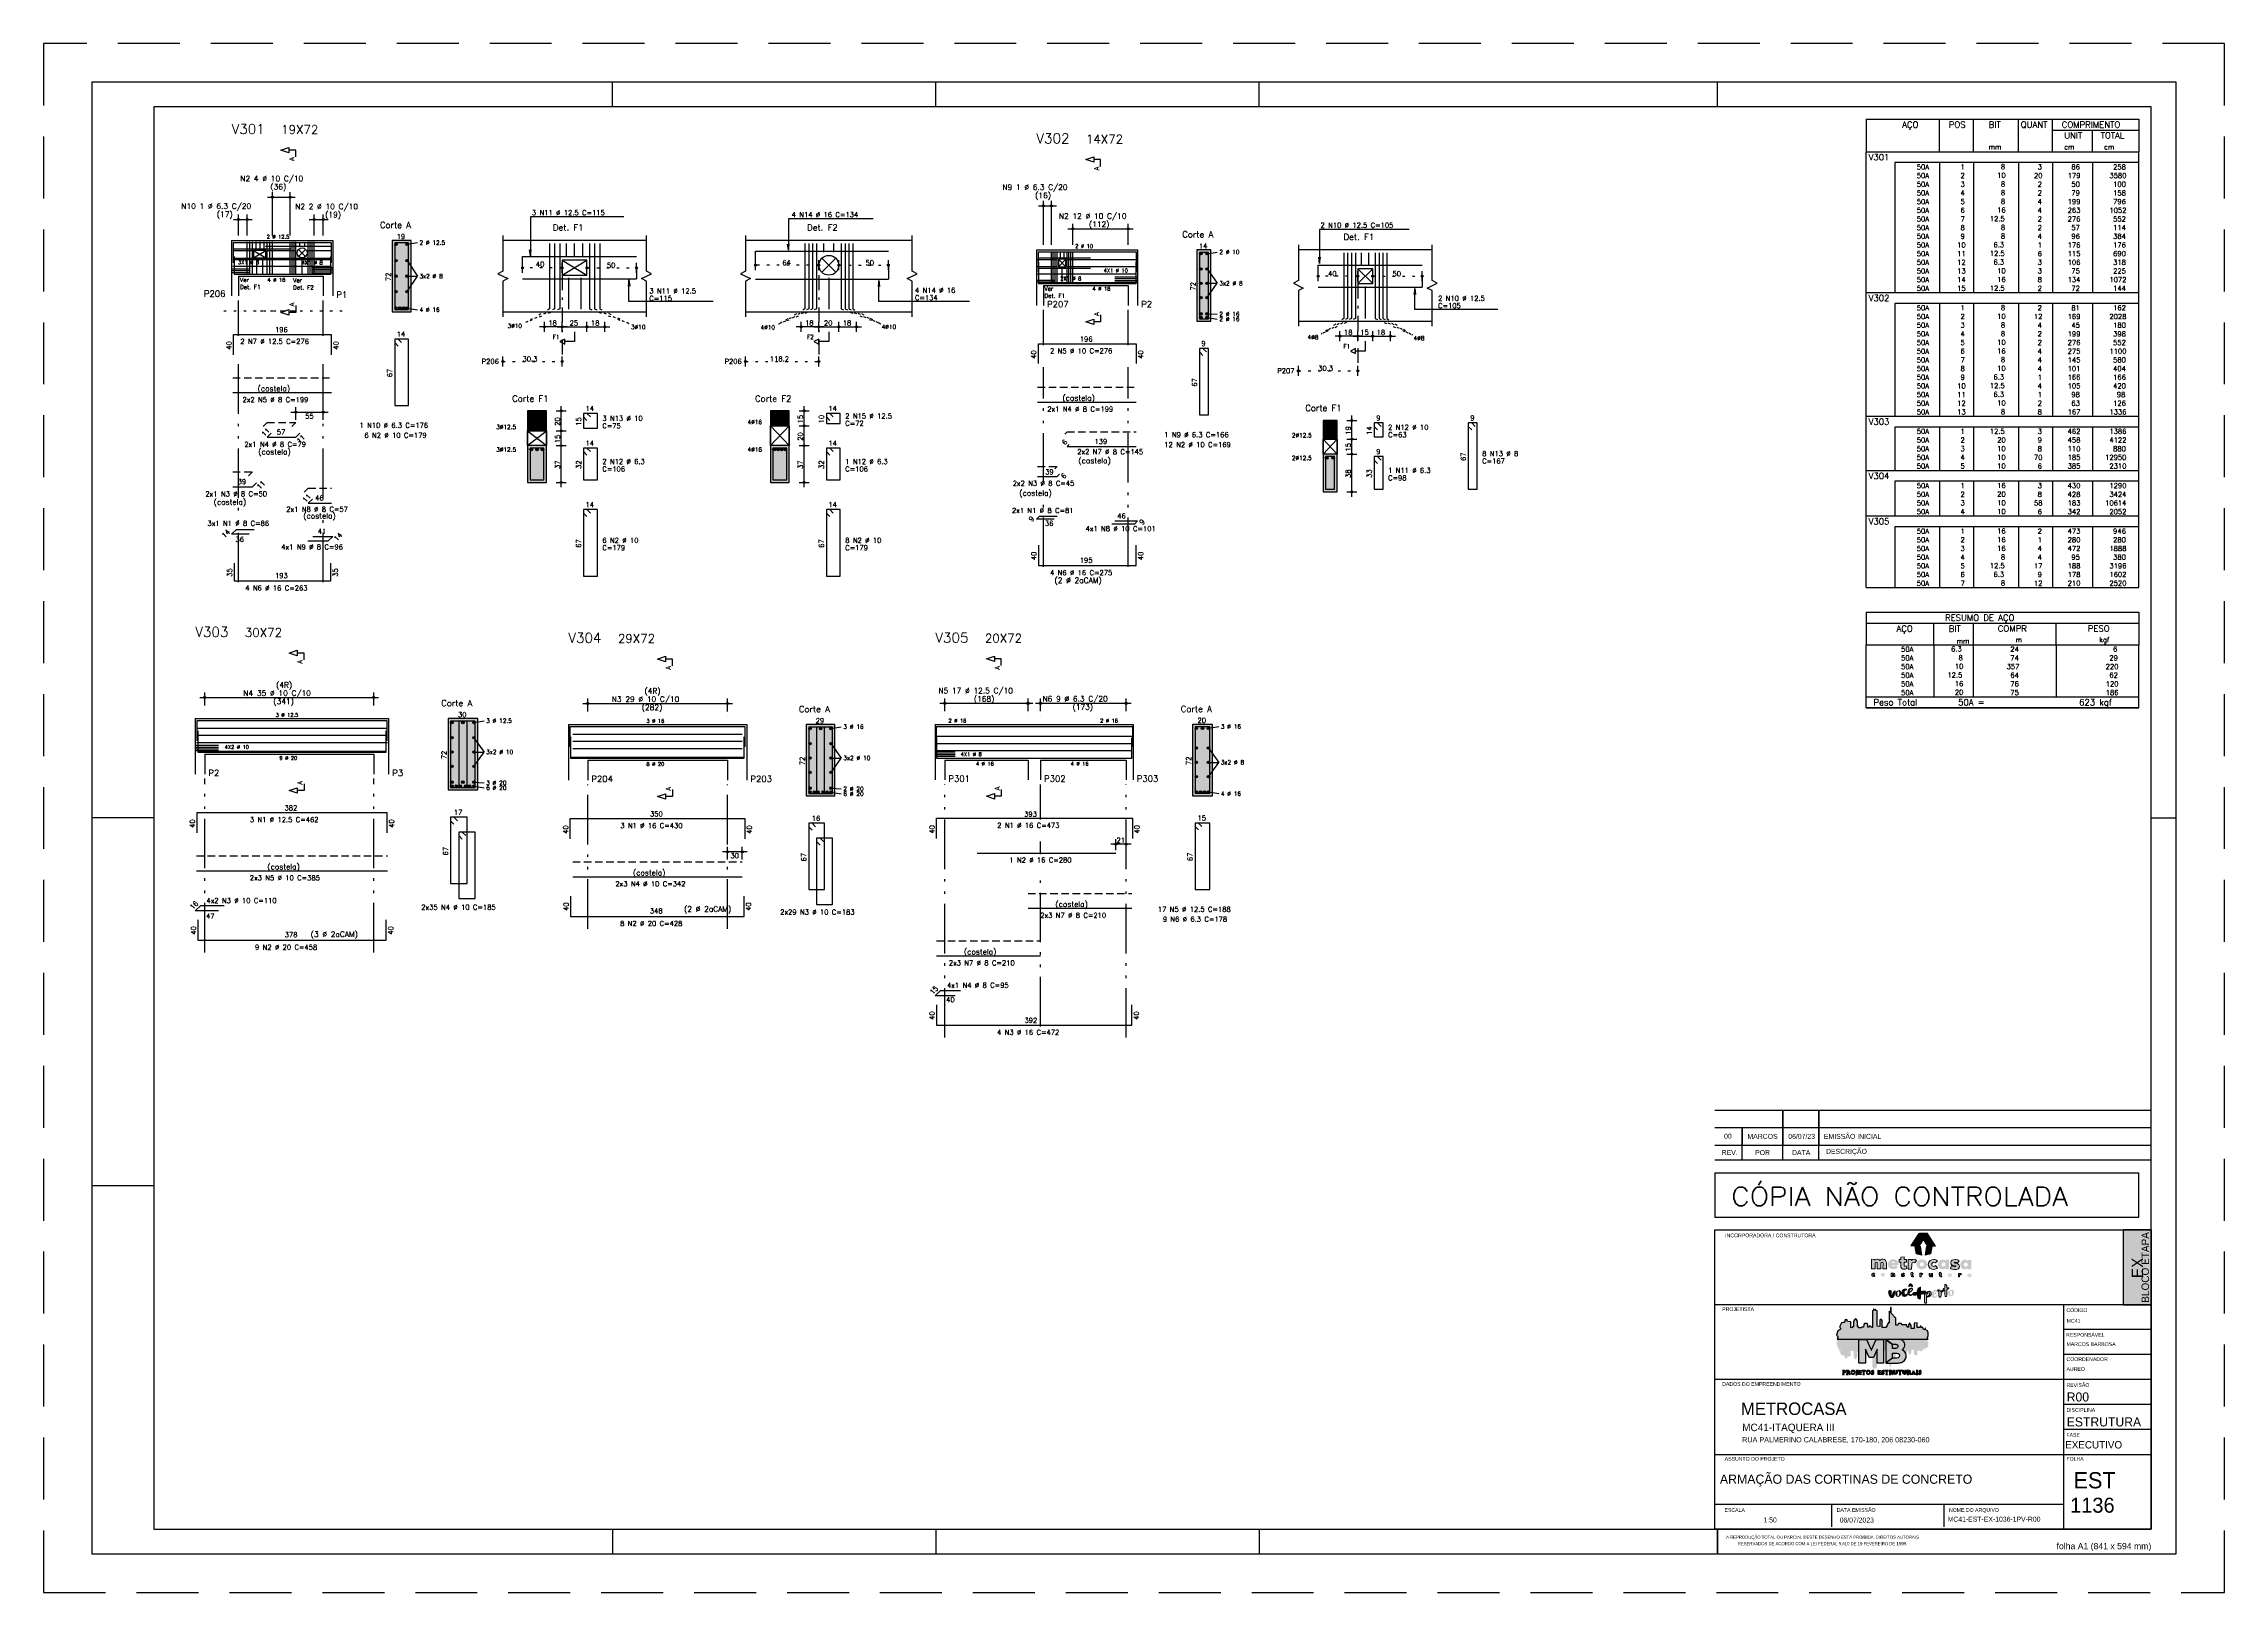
# Model space of a CAD drawing. Extents: x -2 to 86, y -1.2 to 61.3.
import ezdxf
from ezdxf.enums import TextEntityAlignment as Align

# ---------------------------------------------------------------- set-up
doc = ezdxf.new("R2010")
doc.units = 0
doc.header["$MEASUREMENT"] = 0
for name, pattern in [('CENTER', [2, 1.25, -0.25, 0.25, -0.25]), ('ESTILO_TQS_0001', [0.45, 0.3, -0.15]), ('ESTILO_TQS_0002', [0.4, 0.1, -0.3]), ('ESTILO_TQS_0003', [1.25, 0.6, -0.3, 0.05, -0.3]), ('ESTILO_TQS_0004', [3.3, 2, -0.4, 0.05, -0.4, 0.05, -0.4]), ('HIDDEN', [0.375, 0.25, -0.125])]:
    doc.linetypes.add(name, pattern=pattern)
doc.layers.get('0').update_dxf_attribs({"linetype": 'CONTINUOUS'})
doc.layers.get('Defpoints').update_dxf_attribs({"linetype": 'CONTINUOUS'})
for name, color, linetype in [('_ARQUIVO', 7, 'CONTINUOUS'), ('ARQ-MAR', 2, 'CONTINUOUS'), ('ARQ_CAR', 7, 'CONTINUOUS'), ('ARQ_CAR-TXT', 7, 'CONTINUOUS'), ('ARQ_FOLHA', 7, 'CONTINUOUS'), ('ARQ_TXT-2', 2, 'CONTINUOUS'), ('ARQ_TXT-4', 4, 'CONTINUOUS'), ('ARQ_VISTA 0', 251, 'CONTINUOUS'), ('H7', 1, 'CONTINUOUS'), ('Layer 1', 7, 'CONTINUOUS'), ('PENA_01', 1, 'CONTINUOUS'), ('PENA_02', 2, 'CONTINUOUS'), ('PENA_03', 3, 'CONTINUOUS'), ('PENA_04', 4, 'CONTINUOUS'), ('PENA_05', 5, 'CONTINUOUS'), ('PENA_06', 6, 'CONTINUOUS'), ('PENA_10', 253, 'CONTINUOUS'), ('PSG-NV1-HTC-251', 251, 'CONTINUOUS'), ('PSG-NV2-FLH-SELO', 1, 'CONTINUOUS'), ('ver', 20, 'CONTINUOUS')]:
    doc.layers.add(name, color=color, linetype=linetype)
doc.styles.add('01-MILLEU', font='GOTHIC.TTF')
doc.styles.add('CARIMBO', font='romans.shx', dxfattribs={"height": 30})
doc.styles.add('R300', font='SIMPLEX.SHX', dxfattribs={"width": 1.1, "height": 5.5})
doc.styles.get("Standard").update_dxf_attribs({"font": 'ROMANS.SHX'})
doc.styles.add('TQS_ARIAL', font='arial.ttf')

# ---------------------------------------------------------------- blocks, each defined once
blk = doc.blocks.new('FOLHA A1 - 841 X 594')
at = {"layer": 'ARQ_FOLHA', "color": 1}
for p, q in [((-631, 584), (-631, 594)), ((-500.5, 584), (-500.5, 594)), ((-370, 584), (-370, 594)), ((-185, 584), (-185, 594)), ((-816, 297), (-841, 297)), ((-10, 297), (0, 297)), ((-816, 148.5), (-841, 148.5)), ((-631, 10), (-631, 0)), ((-500.5, 10), (-500.5, 0)), ((-370, 10), (-370, 0)), ((-185, 10), (-185, 0.5)), ((-185, 0.5), (-185, 10)), ((-185, 9.5), (-185, 0)), ((-185, 9.5), (-185, 0)), ((-185, 0), (-185, 9.5))]:
    blk.add_line(p, q, dxfattribs=at)
for points in [[(-841, 0), (0, 0), (0, 594), (-841, 594)], [(-816, 10), (-10, 10), (-10, 584), (-816, 584)]]:
    blk.add_lwpolyline(points, close=True, dxfattribs=at)
at = {"layer": 'Defpoints', "color": 8, "linetype": 'HIDDEN', "ltscale": 100}
blk.add_lwpolyline([(-860.5, 609.5), (-860.5, -15.5), (19.5, -15.5), (19.5, 609.5)], close=True, dxfattribs=at)
at = {"layer": 'ARQ_FOLHA', "insert": (-10, 4.42), "char_height": 2.5, "width": 84.157, "attachment_point": 3, "style": 'TQS_ARIAL'}
blk.add_mtext('\\pxt3;folha A1 (841 x 594 mm)', dxfattribs=at)
at = {"layer": 'PSG-NV1-HTC-251', "insert": (-185, 10), "char_height": 1.25, "width": 84.6052, "attachment_point": 1, "line_spacing_factor": 1.25, "style": 'CARIMBO'}
blk.add_mtext('\\pxqc;{\\fArial Narrow|b0|i0|c0|p34;\\PA REPRODUÇÃO TOTAL OU PARCIAL DESTE DESENHO ESTÁ PROIBIDA. DIREITOS AUTORAIS \\PRESERVADOS DE ACORDO COM A LEI FEDERAL 9.610 DE 19 FEVEREIRO DE 1998.}', dxfattribs=at)
blk = doc.blocks.new('*U23')
blk.add_blockref('FOLHA A1 - 841 X 594', (0, 0))
blk = doc.blocks.new('*U26')
at = {"layer": 'ARQ_CAR-TXT', "true_color": 0x58ba48}
h = blk.add_hatch(color=85, dxfattribs=at)
h.dxf.hatch_style = 1
h.paths.add_polyline_path([(-11.28, 0), (0, 0), (0, 30), (-11.28, 30)])
at = {"layer": 'ARQ_CAR', "color": 5}
blk.add_lwpolyline([(-11.28, 0), (0, 0), (0, 30), (-11.28, 30)], close=True, dxfattribs=at)
at = {"layer": 'ARQ_CAR-TXT', "color": 4, "style": '01-MILLEU'}
blk.add_text('EX', height=4.614, rotation=90, dxfattribs=at).set_placement((-3.26, 10.64))
at = {"layer": 'ARQ_TXT-2', "style": '01-MILLEU'}
blk.add_text('EXECUTIVO', height=2.95, dxfattribs=at).set_placement((-34.5, -57.63))
blk = doc.blocks.new('METROCASA')
at = {"layer": 'Layer 1', "true_color": 0xed1c24}
h = blk.add_hatch(color=240, dxfattribs=at)
h.dxf.hatch_style = 2
h.paths.add_polyline_path([(-1.29, 0.86), (-1.02, -0.59), (0.13, -0.85), (-0.13, 0.85)])
h.paths.add_polyline_path([(2.84, 0.94), (1.22, 3.51), (-0.37, 3.52), (1.27, 0.94)])
h.paths.add_polyline_path([(-2.08, 0.96), (-0.44, 0.95), (0.36, 2.19), (-0.45, 3.48)])
h.paths.add_polyline_path([(0.77, -0.85), (1.92, -0.6), (2.21, 0.84), (1.05, 0.84)])
at = {"layer": 'Layer 1', "true_color": 0x404041}
h = blk.add_hatch(color=250, dxfattribs=at)
h.dxf.hatch_style = 2
edge = h.paths.add_edge_path()
edge.add_spline(control_points=[(-3.66, -4.74), (-3.71, -4.74), (-3.72, -4.72), (-3.72, -4.71), (-3.72, -4.68), (-3.69, -4.68), (-3.66, -4.68), (-3.6, -4.68), (-3.52, -4.7), (-3.48, -4.72), (-3.48, -4.72), (-3.38, -4.57), (-3.38, -4.57), (-3.44, -4.52), (-3.54, -4.48), (-3.65, -4.48), (-3.81, -4.48), (-3.97, -4.54), (-3.97, -4.71), (-3.97, -4.87), (-3.81, -4.92), (-3.68, -4.93), (-3.63, -4.93), (-3.61, -4.94), (-3.61, -4.97), (-3.61, -4.99), (-3.63, -5), (-3.68, -5), (-3.73, -5), (-3.81, -4.99), (-3.92, -4.92), (-3.92, -4.92), (-4, -5.11), (-4, -5.11), (-3.92, -5.16), (-3.79, -5.2), (-3.67, -5.2), (-3.51, -5.2), (-3.36, -5.14), (-3.35, -4.97), (-3.35, -4.79), (-3.52, -4.75), (-3.66, -4.74)], knot_values=[0, 0, 0, 0, 1, 1, 1, 2, 2, 2, 3, 3, 3, 4, 4, 4, 5, 5, 5, 6, 6, 6, 7, 7, 7, 8, 8, 8, 9, 9, 9, 10, 10, 10, 11, 11, 11, 12, 12, 12, 13, 13, 13, 14, 14, 14, 14], degree=3, periodic=0)
edge = h.paths.add_edge_path()
edge.add_spline(control_points=[(-5.55, -4.47), (-5.62, -4.47), (-5.7, -4.5), (-5.76, -4.56), (-5.76, -4.56), (-5.77, -4.49), (-5.77, -4.49), (-5.77, -4.49), (-6, -4.49), (-6, -4.49), (-6, -4.49), (-6, -5.17), (-6, -5.17), (-6, -5.17), (-5.75, -5.17), (-5.75, -5.17), (-5.75, -5.17), (-5.75, -4.81), (-5.75, -4.81), (-5.75, -4.72), (-5.69, -4.68), (-5.63, -4.68), (-5.58, -4.68), (-5.54, -4.71), (-5.54, -4.79), (-5.54, -4.79), (-5.54, -5.17), (-5.54, -5.17), (-5.54, -5.17), (-5.29, -5.17), (-5.29, -5.17), (-5.29, -5.17), (-5.28, -4.79), (-5.28, -4.79), (-5.28, -4.55), (-5.4, -4.48), (-5.55, -4.47)], knot_values=[0, 0, 0, 0, 1, 1, 1, 2, 2, 2, 3, 3, 3, 4, 4, 4, 5, 5, 5, 6, 6, 6, 7, 7, 7, 8, 8, 8, 9, 9, 9, 10, 10, 10, 11, 11, 11, 12, 12, 12, 12], degree=3, periodic=0)
edge = h.paths.add_edge_path()
edge.add_spline(control_points=[(-7.69, -4.46), (-7.89, -4.46), (-8.08, -4.57), (-8.08, -4.82), (-8.08, -5.06), (-7.89, -5.17), (-7.69, -5.17), (-7.5, -5.18), (-7.3, -5.07), (-7.3, -4.82), (-7.3, -4.57), (-7.49, -4.47), (-7.69, -4.46)], knot_values=[0, 0, 0, 0, 1, 1, 1, 2, 2, 2, 3, 3, 3, 4, 4, 4, 4], degree=3, periodic=0)
edge = h.paths.add_edge_path()
edge.add_spline(control_points=[(-7.69, -4.97), (-7.78, -4.97), (-7.83, -4.9), (-7.83, -4.82), (-7.83, -4.74), (-7.78, -4.67), (-7.69, -4.67), (-7.6, -4.67), (-7.55, -4.74), (-7.55, -4.82), (-7.55, -4.9), (-7.61, -4.97), (-7.69, -4.97)], knot_values=[0, 0, 0, 0, 1, 1, 1, 2, 2, 2, 3, 3, 3, 4, 4, 4, 4], degree=3, periodic=0)
edge = h.paths.add_edge_path()
edge.add_spline(control_points=[(-9.57, -4.95), (-9.67, -4.95), (-9.72, -4.88), (-9.72, -4.81), (-9.72, -4.73), (-9.67, -4.66), (-9.57, -4.66), (-9.53, -4.66), (-9.49, -4.67), (-9.46, -4.71), (-9.46, -4.71), (-9.32, -4.56), (-9.32, -4.56), (-9.39, -4.49), (-9.49, -4.45), (-9.59, -4.45), (-9.78, -4.45), (-9.97, -4.56), (-9.97, -4.81), (-9.97, -5.06), (-9.78, -5.16), (-9.59, -5.16), (-9.48, -5.16), (-9.39, -5.12), (-9.3, -5.05), (-9.3, -5.05), (-9.45, -4.9), (-9.45, -4.9), (-9.48, -4.93), (-9.53, -4.95), (-9.57, -4.95)], knot_values=[0, 0, 0, 0, 1, 1, 1, 2, 2, 2, 3, 3, 3, 4, 4, 4, 5, 5, 5, 6, 6, 6, 7, 7, 7, 8, 8, 8, 9, 9, 9, 10, 10, 10, 10], degree=3, periodic=0)
edge = h.paths.add_edge_path()
edge.add_spline(control_points=[(-1.68, -5), (-1.72, -5), (-1.74, -4.98), (-1.74, -4.93), (-1.74, -4.93), (-1.74, -4.71), (-1.74, -4.71), (-1.74, -4.71), (-1.59, -4.71), (-1.59, -4.71), (-1.59, -4.71), (-1.59, -4.52), (-1.59, -4.52), (-1.59, -4.52), (-1.74, -4.52), (-1.74, -4.52), (-1.74, -4.52), (-1.74, -4.32), (-1.74, -4.32), (-1.74, -4.32), (-1.99, -4.34), (-1.99, -4.34), (-1.99, -4.34), (-1.99, -4.51), (-1.99, -4.51), (-1.99, -4.51), (-2.1, -4.51), (-2.1, -4.51), (-2.1, -4.51), (-2.1, -4.71), (-2.1, -4.71), (-2.1, -4.71), (-1.99, -4.71), (-1.99, -4.71), (-1.99, -4.71), (-1.99, -4.93), (-1.99, -4.93), (-2, -5.14), (-1.88, -5.21), (-1.74, -5.21), (-1.67, -5.21), (-1.61, -5.19), (-1.55, -5.16), (-1.55, -5.16), (-1.6, -4.97), (-1.6, -4.97), (-1.62, -4.99), (-1.65, -5), (-1.68, -5)], knot_values=[0, 0, 0, 0, 1, 1, 1, 2, 2, 2, 3, 3, 3, 4, 4, 4, 5, 5, 5, 6, 6, 6, 7, 7, 7, 8, 8, 8, 9, 9, 9, 10, 10, 10, 11, 11, 11, 12, 12, 12, 13, 13, 13, 14, 14, 14, 15, 15, 15, 16, 16, 16, 16], degree=3, periodic=0)
edge = h.paths.add_edge_path()
edge.add_spline(control_points=[(9.78, -4.57), (9.78, -4.57), (9.77, -4.65), (9.77, -4.65), (9.73, -4.59), (9.66, -4.56), (9.57, -4.56), (9.37, -4.56), (9.24, -4.71), (9.24, -4.91), (9.24, -5.11), (9.35, -5.25), (9.55, -5.26), (9.62, -5.27), (9.71, -5.24), (9.77, -5.18), (9.77, -5.18), (9.78, -5.25), (9.78, -5.25), (9.78, -5.25), (10.01, -5.25), (10.01, -5.25), (10.01, -5.25), (10.02, -4.57), (10.02, -4.57), (10.02, -4.57), (9.78, -4.57), (9.78, -4.57)], knot_values=[0, 0, 0, 0, 1, 1, 1, 2, 2, 2, 3, 3, 3, 4, 4, 4, 5, 5, 5, 6, 6, 6, 7, 7, 7, 8, 8, 8, 9, 9, 9, 9], degree=3, periodic=0)
edge = h.paths.add_edge_path()
edge.add_spline(control_points=[(9.62, -5.06), (9.55, -5.06), (9.49, -5), (9.49, -4.91), (9.49, -4.82), (9.55, -4.76), (9.62, -4.76), (9.71, -4.76), (9.76, -4.82), (9.76, -4.91), (9.76, -4.99), (9.71, -5.06), (9.62, -5.06)], knot_values=[0, 0, 0, 0, 1, 1, 1, 2, 2, 2, 3, 3, 3, 4, 4, 4, 4], degree=3, periodic=0)
edge = h.paths.add_edge_path()
edge.add_spline(control_points=[(7.69, -4.64), (7.69, -4.64), (7.68, -4.56), (7.68, -4.56), (7.68, -4.56), (7.45, -4.56), (7.45, -4.56), (7.45, -4.56), (7.45, -5.24), (7.45, -5.24), (7.45, -5.24), (7.7, -5.24), (7.7, -5.24), (7.7, -5.24), (7.7, -4.89), (7.7, -4.89), (7.7, -4.8), (7.76, -4.76), (7.82, -4.76), (7.86, -4.76), (7.89, -4.77), (7.93, -4.8), (7.93, -4.8), (8.04, -4.62), (8.04, -4.62), (7.99, -4.57), (7.93, -4.55), (7.86, -4.55), (7.79, -4.55), (7.73, -4.57), (7.69, -4.64)], knot_values=[0, 0, 0, 0, 1, 1, 1, 2, 2, 2, 3, 3, 3, 4, 4, 4, 5, 5, 5, 6, 6, 6, 7, 7, 7, 8, 8, 8, 9, 9, 9, 10, 10, 10, 10], degree=3, periodic=0)
edge = h.paths.add_edge_path()
edge.add_spline(control_points=[(5.76, -4.54), (5.56, -4.54), (5.37, -4.64), (5.37, -4.89), (5.37, -5.14), (5.56, -5.24), (5.75, -5.25), (5.95, -5.25), (6.14, -5.14), (6.14, -4.89), (6.15, -4.65), (5.96, -4.54), (5.76, -4.54)], knot_values=[0, 0, 0, 0, 1, 1, 1, 2, 2, 2, 3, 3, 3, 4, 4, 4, 4], degree=3, periodic=0)
edge = h.paths.add_edge_path()
edge.add_spline(control_points=[(5.76, -5.04), (5.67, -5.04), (5.62, -4.97), (5.62, -4.89), (5.62, -4.81), (5.67, -4.74), (5.76, -4.74), (5.85, -4.74), (5.9, -4.81), (5.9, -4.89), (5.9, -4.97), (5.84, -5.04), (5.76, -5.04)], knot_values=[0, 0, 0, 0, 1, 1, 1, 2, 2, 2, 3, 3, 3, 4, 4, 4, 4], degree=3, periodic=0)
edge = h.paths.add_edge_path()
edge.add_spline(control_points=[(4, -5.03), (3.96, -5.03), (3.94, -5.01), (3.93, -4.96), (3.93, -4.96), (3.94, -4.74), (3.94, -4.74), (3.94, -4.74), (4.09, -4.74), (4.09, -4.74), (4.09, -4.74), (4.09, -4.55), (4.09, -4.55), (4.09, -4.55), (3.94, -4.55), (3.94, -4.55), (3.94, -4.55), (3.94, -4.35), (3.94, -4.35), (3.94, -4.35), (3.69, -4.38), (3.69, -4.38), (3.69, -4.38), (3.69, -4.54), (3.69, -4.54), (3.69, -4.54), (3.58, -4.54), (3.58, -4.54), (3.58, -4.54), (3.58, -4.74), (3.58, -4.74), (3.58, -4.74), (3.69, -4.74), (3.69, -4.74), (3.69, -4.74), (3.68, -4.96), (3.68, -4.96), (3.68, -5.17), (3.8, -5.24), (3.93, -5.24), (4, -5.24), (4.07, -5.22), (4.13, -5.19), (4.13, -5.19), (4.08, -5), (4.08, -5), (4.05, -5.02), (4.03, -5.03), (4, -5.03)], knot_values=[0, 0, 0, 0, 1, 1, 1, 2, 2, 2, 3, 3, 3, 4, 4, 4, 5, 5, 5, 6, 6, 6, 7, 7, 7, 8, 8, 8, 9, 9, 9, 10, 10, 10, 11, 11, 11, 12, 12, 12, 13, 13, 13, 14, 14, 14, 15, 15, 15, 16, 16, 16, 16], degree=3, periodic=0)
edge = h.paths.add_edge_path()
edge.add_spline(control_points=[(2.03, -4.89), (2.03, -4.98), (1.97, -5.02), (1.91, -5.02), (1.87, -5.02), (1.82, -4.99), (1.82, -4.9), (1.82, -4.9), (1.82, -4.53), (1.82, -4.53), (1.82, -4.53), (1.57, -4.53), (1.57, -4.53), (1.57, -4.53), (1.57, -4.9), (1.57, -4.9), (1.57, -5.15), (1.69, -5.22), (1.83, -5.22), (1.9, -5.23), (1.99, -5.2), (2.05, -5.14), (2.05, -5.14), (2.06, -5.21), (2.06, -5.21), (2.06, -5.21), (2.28, -5.21), (2.28, -5.21), (2.28, -5.21), (2.28, -4.53), (2.28, -4.53), (2.28, -4.53), (2.03, -4.53), (2.03, -4.53), (2.03, -4.53), (2.03, -4.89), (2.03, -4.89)], knot_values=[0, 0, 0, 0, 1, 1, 1, 2, 2, 2, 3, 3, 3, 4, 4, 4, 5, 5, 5, 6, 6, 6, 7, 7, 7, 8, 8, 8, 9, 9, 9, 10, 10, 10, 11, 11, 11, 12, 12, 12, 12], degree=3, periodic=0)
edge = h.paths.add_edge_path()
edge.add_spline(control_points=[(-0.02, -4.59), (-0.02, -4.59), (-0.04, -4.52), (-0.04, -4.52), (-0.04, -4.52), (-0.26, -4.52), (-0.26, -4.52), (-0.26, -4.52), (-0.27, -5.2), (-0.27, -5.2), (-0.27, -5.2), (-0.02, -5.2), (-0.02, -5.2), (-0.02, -5.2), (-0.01, -4.85), (-0.01, -4.85), (-0.01, -4.76), (0.04, -4.72), (0.1, -4.72), (0.15, -4.72), (0.18, -4.73), (0.22, -4.76), (0.22, -4.76), (0.32, -4.58), (0.32, -4.58), (0.28, -4.53), (0.21, -4.51), (0.14, -4.5), (0.08, -4.5), (0.01, -4.53), (-0.02, -4.59)], knot_values=[0, 0, 0, 0, 1, 1, 1, 2, 2, 2, 3, 3, 3, 4, 4, 4, 5, 5, 5, 6, 6, 6, 7, 7, 7, 8, 8, 8, 9, 9, 9, 10, 10, 10, 10], degree=3, periodic=0)
at = {"layer": 'Layer 1', "true_color": 0xed1c24}
h = blk.add_hatch(color=240, dxfattribs=at)
h.dxf.hatch_style = 2
edge = h.paths.add_edge_path()
edge.add_spline(control_points=[(-1.94, -1.96), (-1.94, -1.96), (-1.98, -1.76), (-1.98, -1.76), (-1.98, -1.76), (-2.62, -1.75), (-2.62, -1.75), (-2.62, -1.75), (-2.63, -3.66), (-2.63, -3.66), (-2.63, -3.66), (-1.92, -3.66), (-1.92, -3.66), (-1.92, -3.66), (-1.91, -2.67), (-1.91, -2.67), (-1.91, -2.42), (-1.76, -2.31), (-1.58, -2.31), (-1.46, -2.31), (-1.38, -2.34), (-1.26, -2.43), (-1.26, -2.43), (-0.98, -1.92), (-0.98, -1.92), (-1.1, -1.79), (-1.28, -1.71), (-1.48, -1.71), (-1.66, -1.71), (-1.84, -1.79), (-1.94, -1.96)], knot_values=[0, 0, 0, 0, 1, 1, 1, 2, 2, 2, 3, 3, 3, 4, 4, 4, 5, 5, 5, 6, 6, 6, 7, 7, 7, 8, 8, 8, 9, 9, 9, 10, 10, 10, 10], degree=3, periodic=0)
edge = h.paths.add_edge_path()
edge.add_spline(control_points=[(-5.6, -1.69), (-6.11, -1.69), (-6.66, -1.99), (-6.66, -2.69), (-6.67, -3.38), (-6.16, -3.68), (-5.56, -3.68), (-5.23, -3.68), (-4.92, -3.58), (-4.69, -3.37), (-4.69, -3.37), (-5.04, -2.98), (-5.04, -2.98), (-5.16, -3.07), (-5.32, -3.13), (-5.53, -3.13), (-5.68, -3.13), (-5.9, -3.06), (-5.95, -2.89), (-5.95, -2.89), (-4.62, -2.89), (-4.62, -2.89), (-4.45, -2.14), (-4.92, -1.69), (-5.6, -1.69)], knot_values=[0, 0, 0, 0, 1, 1, 1, 2, 2, 2, 3, 3, 3, 4, 4, 4, 5, 5, 5, 6, 6, 6, 7, 7, 7, 8, 8, 8, 8], degree=3, periodic=0)
edge = h.paths.add_edge_path()
edge.add_spline(control_points=[(-5.94, -2.43), (-5.89, -2.12), (-5.27, -2.13), (-5.25, -2.43), (-5.25, -2.43), (-5.94, -2.43), (-5.94, -2.43)], knot_values=[0, 0, 0, 0, 1, 1, 1, 2, 2, 2, 2], degree=3, periodic=0)
edge = h.paths.add_edge_path()
edge.add_spline(control_points=[(4.86, -2), (4.76, -1.84), (4.58, -1.75), (4.31, -1.75), (3.75, -1.74), (3.38, -2.17), (3.38, -2.74), (3.37, -3.29), (3.68, -3.69), (4.24, -3.73), (4.45, -3.74), (4.71, -3.67), (4.87, -3.49), (4.87, -3.49), (4.9, -3.7), (4.9, -3.7), (4.9, -3.7), (5.56, -3.7), (5.56, -3.7), (5.56, -3.7), (5.57, -1.8), (5.57, -1.8), (5.57, -1.8), (4.9, -1.79), (4.9, -1.79), (4.9, -1.79), (4.86, -2), (4.86, -2)], knot_values=[0, 0, 0, 0, 1, 1, 1, 2, 2, 2, 3, 3, 3, 4, 4, 4, 5, 5, 5, 6, 6, 6, 7, 7, 7, 8, 8, 8, 9, 9, 9, 9], degree=3, periodic=0)
edge = h.paths.add_edge_path()
edge.add_spline(control_points=[(4.46, -3.16), (4.25, -3.16), (4.08, -3.01), (4.08, -2.74), (4.08, -2.47), (4.25, -2.32), (4.47, -2.32), (4.72, -2.32), (4.86, -2.49), (4.86, -2.74), (4.86, -2.97), (4.7, -3.16), (4.46, -3.16)], knot_values=[0, 0, 0, 0, 1, 1, 1, 2, 2, 2, 3, 3, 3, 4, 4, 4, 4], degree=3, periodic=0)
edge = h.paths.add_edge_path()
edge.add_spline(control_points=[(-7.68, -1.68), (-7.94, -1.68), (-8.15, -1.76), (-8.31, -1.95), (-8.4, -1.77), (-8.59, -1.69), (-8.78, -1.68), (-8.98, -1.68), (-9.19, -1.76), (-9.31, -1.92), (-9.31, -1.92), (-9.36, -1.72), (-9.36, -1.72), (-9.36, -1.72), (-9.95, -1.71), (-9.95, -1.71), (-9.95, -1.71), (-9.96, -3.62), (-9.96, -3.62), (-9.96, -3.62), (-9.26, -3.62), (-9.26, -3.62), (-9.26, -3.62), (-9.25, -2.58), (-9.25, -2.58), (-9.25, -2.37), (-9.12, -2.27), (-9, -2.27), (-8.87, -2.27), (-8.8, -2.35), (-8.8, -2.57), (-8.8, -2.57), (-8.81, -3.62), (-8.81, -3.62), (-8.81, -3.62), (-8.11, -3.63), (-8.11, -3.63), (-8.11, -3.63), (-8.1, -2.58), (-8.1, -2.58), (-8.1, -2.37), (-7.98, -2.29), (-7.86, -2.29), (-7.75, -2.29), (-7.66, -2.37), (-7.66, -2.57), (-7.66, -2.57), (-7.67, -3.63), (-7.67, -3.63), (-7.67, -3.63), (-6.96, -3.63), (-6.96, -3.63), (-6.96, -3.63), (-6.95, -2.57), (-6.95, -2.57), (-6.95, -1.94), (-7.26, -1.68), (-7.68, -1.68)], knot_values=[0, 0, 0, 0, 1, 1, 1, 2, 2, 2, 3, 3, 3, 4, 4, 4, 5, 5, 5, 6, 6, 6, 7, 7, 7, 8, 8, 8, 9, 9, 9, 10, 10, 10, 11, 11, 11, 12, 12, 12, 13, 13, 13, 14, 14, 14, 15, 15, 15, 16, 16, 16, 17, 17, 17, 18, 18, 18, 19, 19, 19, 19], degree=3, periodic=0)
edge = h.paths.add_edge_path()
edge.add_spline(control_points=[(-3.23, -3.11), (-3.34, -3.11), (-3.41, -3.06), (-3.42, -2.93), (-3.42, -2.93), (-3.41, -2.3), (-3.41, -2.3), (-3.41, -2.3), (-2.98, -2.3), (-2.98, -2.3), (-2.98, -2.3), (-2.98, -1.76), (-2.98, -1.76), (-2.98, -1.76), (-3.41, -1.76), (-3.41, -1.76), (-3.41, -1.76), (-3.4, -1.21), (-3.4, -1.21), (-3.4, -1.21), (-4.11, -1.28), (-4.11, -1.28), (-4.11, -1.28), (-4.11, -1.76), (-4.11, -1.76), (-4.11, -1.76), (-4.42, -1.75), (-4.42, -1.75), (-4.42, -1.75), (-4.42, -2.3), (-4.42, -2.3), (-4.42, -2.3), (-4.11, -2.3), (-4.11, -2.3), (-4.11, -2.3), (-4.12, -2.92), (-4.12, -2.92), (-4.13, -3.52), (-3.79, -3.69), (-3.42, -3.7), (-3.22, -3.7), (-3.03, -3.66), (-2.87, -3.57), (-2.87, -3.57), (-3.02, -3.05), (-3.02, -3.05), (-3.08, -3.09), (-3.16, -3.11), (-3.23, -3.11)], knot_values=[0, 0, 0, 0, 1, 1, 1, 2, 2, 2, 3, 3, 3, 4, 4, 4, 5, 5, 5, 6, 6, 6, 7, 7, 7, 8, 8, 8, 9, 9, 9, 10, 10, 10, 11, 11, 11, 12, 12, 12, 13, 13, 13, 14, 14, 14, 15, 15, 15, 16, 16, 16, 16], degree=3, periodic=0)
edge = h.paths.add_edge_path()
edge.add_spline(control_points=[(2.53, -3.13), (2.26, -3.13), (2.12, -2.94), (2.12, -2.74), (2.12, -2.5), (2.27, -2.3), (2.54, -2.3), (2.66, -2.3), (2.77, -2.35), (2.86, -2.44), (2.86, -2.44), (3.24, -2.04), (3.24, -2.04), (3.04, -1.84), (2.77, -1.74), (2.5, -1.74), (1.96, -1.73), (1.43, -2.04), (1.42, -2.73), (1.42, -3.44), (1.94, -3.72), (2.5, -3.72), (2.78, -3.72), (3.06, -3.6), (3.28, -3.4), (3.28, -3.4), (2.88, -2.98), (2.88, -2.98), (2.79, -3.08), (2.66, -3.13), (2.53, -3.13)], knot_values=[0, 0, 0, 0, 1, 1, 1, 2, 2, 2, 3, 3, 3, 4, 4, 4, 5, 5, 5, 6, 6, 6, 7, 7, 7, 8, 8, 8, 9, 9, 9, 10, 10, 10, 10], degree=3, periodic=0)
edge = h.paths.add_edge_path()
edge.add_spline(control_points=[(9.37, -1.82), (9.37, -1.82), (9.33, -2.02), (9.33, -2.02), (9.23, -1.87), (9.04, -1.77), (8.77, -1.77), (8.22, -1.77), (7.85, -2.2), (7.84, -2.76), (7.84, -3.31), (8.15, -3.71), (8.71, -3.75), (8.92, -3.76), (9.17, -3.7), (9.34, -3.51), (9.34, -3.51), (9.37, -3.72), (9.37, -3.72), (9.37, -3.72), (10.02, -3.72), (10.02, -3.72), (10.02, -3.72), (10.03, -1.82), (10.03, -1.82), (10.03, -1.82), (9.37, -1.82), (9.37, -1.82)], knot_values=[0, 0, 0, 0, 1, 1, 1, 2, 2, 2, 3, 3, 3, 4, 4, 4, 5, 5, 5, 6, 6, 6, 7, 7, 7, 8, 8, 8, 9, 9, 9, 9], degree=3, periodic=0)
edge = h.paths.add_edge_path()
edge.add_spline(control_points=[(8.93, -3.18), (8.71, -3.18), (8.55, -3.03), (8.55, -2.76), (8.55, -2.5), (8.72, -2.34), (8.93, -2.35), (9.18, -2.35), (9.32, -2.51), (9.32, -2.77), (9.32, -2.99), (9.17, -3.18), (8.93, -3.18)], knot_values=[0, 0, 0, 0, 1, 1, 1, 2, 2, 2, 3, 3, 3, 4, 4, 4, 4], degree=3, periodic=0)
edge = h.paths.add_edge_path()
edge.add_spline(control_points=[(6.78, -2.48), (6.66, -2.48), (6.63, -2.42), (6.63, -2.39), (6.63, -2.32), (6.7, -2.29), (6.8, -2.3), (6.96, -2.29), (7.18, -2.35), (7.28, -2.41), (7.28, -2.41), (7.58, -1.99), (7.58, -1.99), (7.4, -1.85), (7.12, -1.76), (6.81, -1.76), (6.36, -1.75), (5.93, -1.92), (5.93, -2.38), (5.92, -2.84), (6.37, -2.99), (6.74, -3), (6.88, -3.02), (6.94, -3.05), (6.94, -3.11), (6.94, -3.17), (6.87, -3.2), (6.75, -3.2), (6.59, -3.19), (6.36, -3.18), (6.07, -2.98), (6.07, -2.98), (5.84, -3.5), (5.84, -3.5), (6.05, -3.66), (6.43, -3.75), (6.76, -3.76), (7.22, -3.76), (7.65, -3.58), (7.65, -3.11), (7.65, -2.61), (7.17, -2.49), (6.78, -2.48)], knot_values=[0, 0, 0, 0, 1, 1, 1, 2, 2, 2, 3, 3, 3, 4, 4, 4, 5, 5, 5, 6, 6, 6, 7, 7, 7, 8, 8, 8, 9, 9, 9, 10, 10, 10, 11, 11, 11, 12, 12, 12, 13, 13, 13, 14, 14, 14, 14], degree=3, periodic=0)
edge = h.paths.add_edge_path()
edge.add_spline(control_points=[(0.13, -1.72), (-0.42, -1.72), (-0.95, -2.01), (-0.96, -2.72), (-0.96, -3.41), (-0.42, -3.71), (0.12, -3.72), (0.66, -3.72), (1.21, -3.42), (1.22, -2.73), (1.22, -2.03), (0.7, -1.73), (0.13, -1.72)], knot_values=[0, 0, 0, 0, 1, 1, 1, 2, 2, 2, 3, 3, 3, 4, 4, 4, 4], degree=3, periodic=0)
edge = h.paths.add_edge_path()
edge.add_spline(control_points=[(0.13, -3.13), (-0.12, -3.13), (-0.27, -2.94), (-0.26, -2.72), (-0.26, -2.5), (-0.12, -2.3), (0.13, -2.31), (0.38, -2.31), (0.52, -2.5), (0.52, -2.72), (0.52, -2.96), (0.37, -3.14), (0.13, -3.13)], knot_values=[0, 0, 0, 0, 1, 1, 1, 2, 2, 2, 3, 3, 3, 4, 4, 4, 4], degree=3, periodic=0)
at = {"layer": 'Layer 1', "true_color": 0x404041}
h = blk.add_hatch(color=250, dxfattribs=at)
h.dxf.hatch_style = 2
edge = h.paths.add_edge_path()
edge.add_spline(control_points=[(-2.43, -7.17), (-2.4, -7.16), (-2.38, -7.15), (-2.36, -7.14), (-2.33, -7.13), (-2.31, -7.11), (-2.3, -7.09), (-2.28, -7.07), (-2.26, -7.04), (-2.24, -7.01), (-2.22, -6.98), (-2.2, -6.95), (-2.17, -6.92), (-2.15, -6.93), (-2.11, -6.95), (-2.08, -6.98), (-2.05, -7.01), (-2.01, -7.04), (-1.98, -7.06), (-1.94, -7.09), (-1.9, -7.11), (-1.87, -7.13), (-1.84, -7.14), (-1.81, -7.14), (-1.78, -7.12), (-1.75, -7.1), (-1.75, -7.07), (-1.76, -7.02), (-1.78, -6.98), (-1.8, -6.94), (-1.84, -6.89), (-1.87, -6.84), (-1.91, -6.8), (-1.96, -6.76), (-2, -6.72), (-2.04, -6.69), (-2.07, -6.68), (-2.11, -6.66), (-2.15, -6.65), (-2.18, -6.64), (-2.21, -6.64), (-2.24, -6.64), (-2.26, -6.65), (-2.29, -6.66), (-2.31, -6.68), (-2.33, -6.71), (-2.35, -6.73), (-2.36, -6.77), (-2.38, -6.82), (-2.4, -6.84), (-2.41, -6.87), (-2.43, -6.91), (-2.44, -6.95), (-2.46, -6.99), (-2.47, -7.03), (-2.48, -7.07), (-2.48, -7.11), (-2.48, -7.14), (-2.47, -7.16), (-2.46, -7.18), (-2.43, -7.17)], knot_values=[0, 0, 0, 0, 1, 1, 1, 2, 2, 2, 3, 3, 3, 4, 4, 4, 5, 5, 5, 6, 6, 6, 7, 7, 7, 8, 8, 8, 9, 9, 9, 10, 10, 10, 11, 11, 11, 12, 12, 12, 13, 13, 13, 14, 14, 14, 15, 15, 15, 16, 16, 16, 17, 17, 17, 18, 18, 18, 19, 19, 19, 20, 20, 20, 20], degree=3, periodic=0)
edge = h.paths.add_edge_path()
edge.add_spline(control_points=[(-5.26, -8.04), (-5.28, -8.03), (-5.33, -8.05), (-5.4, -8.1), (-5.49, -8.17), (-5.55, -8.25), (-5.6, -8.35), (-5.65, -8.45), (-5.69, -8.55), (-5.71, -8.65), (-5.74, -8.76), (-5.76, -8.85), (-5.77, -8.93), (-5.78, -9.02), (-5.8, -9.07), (-5.81, -9.1), (-5.83, -9.13), (-5.85, -9.12), (-5.88, -9.08), (-5.91, -9.04), (-5.94, -8.98), (-5.97, -8.89), (-6, -8.8), (-6.02, -8.7), (-6.04, -8.57), (-6.05, -8.44), (-6.05, -8.3), (-6.03, -8.14), (-6.03, -8.11), (-6.04, -8.08), (-6.06, -8.06), (-6.09, -8.03), (-6.12, -8.01), (-6.16, -8), (-6.2, -7.98), (-6.25, -7.98), (-6.3, -7.98), (-6.35, -7.99), (-6.4, -8), (-6.45, -8.03), (-6.48, -8.05), (-6.5, -8.08), (-6.52, -8.13), (-6.53, -8.18), (-6.53, -8.24), (-6.53, -8.31), (-6.53, -8.38), (-6.52, -8.45), (-6.5, -8.52), (-6.49, -8.6), (-6.47, -8.67), (-6.45, -8.74), (-6.43, -8.81), (-6.41, -8.87), (-6.39, -8.93), (-6.36, -8.98), (-6.34, -9.03), (-6.32, -9.05), (-6.29, -9.1), (-6.26, -9.14), (-6.23, -9.18), (-6.19, -9.23), (-6.16, -9.27), (-6.11, -9.3), (-6.07, -9.34), (-6.02, -9.36), (-5.96, -9.37), (-5.9, -9.38), (-5.83, -9.38), (-5.75, -9.35), (-5.71, -9.34), (-5.67, -9.31), (-5.63, -9.25), (-5.58, -9.19), (-5.54, -9.12), (-5.51, -9.05), (-5.47, -8.98), (-5.44, -8.9), (-5.41, -8.82), (-5.38, -8.74), (-5.36, -8.67), (-5.34, -8.61), (-5.32, -8.53), (-5.29, -8.44), (-5.27, -8.36), (-5.25, -8.27), (-5.23, -8.2), (-5.23, -8.15), (-5.22, -8.09), (-5.23, -8.06), (-5.26, -8.04)], knot_values=[0, 0, 0, 0, 1, 1, 1, 2, 2, 2, 3, 3, 3, 4, 4, 4, 5, 5, 5, 6, 6, 6, 7, 7, 7, 8, 8, 8, 9, 9, 9, 10, 10, 10, 11, 11, 11, 12, 12, 12, 13, 13, 13, 14, 14, 14, 15, 15, 15, 16, 16, 16, 17, 17, 17, 18, 18, 18, 19, 19, 19, 20, 20, 20, 21, 21, 21, 22, 22, 22, 23, 23, 23, 24, 24, 24, 25, 25, 25, 26, 26, 26, 27, 27, 27, 28, 28, 28, 29, 29, 29, 30, 30, 30, 30], degree=3, periodic=0)
edge = h.paths.add_edge_path()
edge.add_spline(control_points=[(-1.57, -8.39), (-1.57, -8.35), (-1.58, -8.33), (-1.6, -8.33), (-1.62, -8.34), (-1.64, -8.36), (-1.66, -8.39), (-1.68, -8.43), (-1.71, -8.47), (-1.75, -8.52), (-1.78, -8.56), (-1.82, -8.61), (-1.87, -8.65), (-1.92, -8.7), (-1.99, -8.73), (-2.07, -8.75), (-2.11, -8.76), (-2.14, -8.76), (-2.17, -8.75), (-2.19, -8.74), (-2.22, -8.73), (-2.24, -8.72), (-2.26, -8.7), (-2.27, -8.68), (-2.28, -8.66), (-2.3, -8.64), (-2.31, -8.61), (-2.31, -8.59), (-2.33, -8.53), (-2.34, -8.45), (-2.33, -8.37), (-2.27, -8.37), (-2.2, -8.36), (-2.14, -8.33), (-2.08, -8.31), (-2.02, -8.28), (-1.96, -8.23), (-1.89, -8.19), (-1.83, -8.12), (-1.77, -8.03), (-1.71, -7.95), (-1.68, -7.87), (-1.66, -7.8), (-1.65, -7.72), (-1.65, -7.65), (-1.67, -7.59), (-1.69, -7.53), (-1.72, -7.48), (-1.77, -7.45), (-1.81, -7.41), (-1.87, -7.39), (-1.93, -7.39), (-2, -7.4), (-2.06, -7.41), (-2.13, -7.43), (-2.2, -7.44), (-2.26, -7.47), (-2.32, -7.5), (-2.38, -7.53), (-2.44, -7.57), (-2.49, -7.62), (-2.54, -7.67), (-2.58, -7.72), (-2.62, -7.78), (-2.66, -7.87), (-2.7, -7.94), (-2.72, -8.02), (-2.74, -8.1), (-2.75, -8.16), (-2.76, -8.22), (-2.77, -8.29), (-2.77, -8.36), (-2.76, -8.42), (-2.75, -8.52), (-2.72, -8.62), (-2.68, -8.71), (-2.65, -8.78), (-2.6, -8.86), (-2.54, -8.92), (-2.47, -8.99), (-2.39, -9.03), (-2.28, -9.05), (-2.17, -9.07), (-2.07, -9.07), (-1.98, -9.04), (-1.9, -9.01), (-1.83, -8.97), (-1.78, -8.91), (-1.72, -8.86), (-1.68, -8.8), (-1.64, -8.73), (-1.61, -8.66), (-1.59, -8.6), (-1.58, -8.54), (-1.57, -8.48), (-1.56, -8.43), (-1.57, -8.39)], knot_values=[0, 0, 0, 0, 1, 1, 1, 2, 2, 2, 3, 3, 3, 4, 4, 4, 5, 5, 5, 6, 6, 6, 7, 7, 7, 8, 8, 8, 9, 9, 9, 10, 10, 10, 11, 11, 11, 12, 12, 12, 13, 13, 13, 14, 14, 14, 15, 15, 15, 16, 16, 16, 17, 17, 17, 18, 18, 18, 19, 19, 19, 20, 20, 20, 21, 21, 21, 22, 22, 22, 23, 23, 23, 24, 24, 24, 25, 25, 25, 26, 26, 26, 27, 27, 27, 28, 28, 28, 29, 29, 29, 30, 30, 30, 31, 31, 31, 32, 32, 32, 32], degree=3, periodic=0)
edge = h.paths.add_edge_path()
edge.add_spline(control_points=[(-2.31, -8.07), (-2.31, -8.04), (-2.3, -8.01), (-2.29, -7.98), (-2.27, -7.95), (-2.25, -7.9), (-2.23, -7.85), (-2.2, -7.81), (-2.17, -7.77), (-2.14, -7.75), (-2.1, -7.72), (-2.07, -7.7), (-2.03, -7.69), (-1.99, -7.67), (-1.95, -7.66), (-1.91, -7.65), (-1.9, -7.67), (-1.91, -7.7), (-1.91, -7.72), (-1.92, -7.75), (-1.93, -7.78), (-1.94, -7.81), (-1.95, -7.85), (-1.97, -7.89), (-2.01, -7.94), (-2.04, -7.99), (-2.07, -8.02), (-2.11, -8.05), (-2.15, -8.07), (-2.18, -8.09), (-2.21, -8.1), (-2.25, -8.11), (-2.29, -8.12), (-2.32, -8.13), (-2.32, -8.11), (-2.32, -8.09), (-2.31, -8.07)], knot_values=[0, 0, 0, 0, 1, 1, 1, 2, 2, 2, 3, 3, 3, 4, 4, 4, 5, 5, 5, 6, 6, 6, 7, 7, 7, 8, 8, 8, 9, 9, 9, 10, 10, 10, 11, 11, 11, 12, 12, 12, 12], degree=3, periodic=0)
edge = h.paths.add_edge_path()
edge.add_spline(control_points=[(-4.11, -8.09), (-4.16, -8), (-4.24, -7.93), (-4.34, -7.88), (-4.36, -7.87), (-4.38, -7.87), (-4.39, -7.87), (-4.4, -7.88), (-4.41, -7.89), (-4.43, -7.9), (-4.45, -7.92), (-4.48, -7.93), (-4.52, -7.95), (-4.57, -7.97), (-4.64, -7.99), (-4.74, -8), (-4.84, -8.02), (-4.93, -8.06), (-5, -8.14), (-5.07, -8.21), (-5.12, -8.29), (-5.15, -8.39), (-5.18, -8.48), (-5.2, -8.59), (-5.19, -8.69), (-5.18, -8.8), (-5.16, -8.89), (-5.11, -8.98), (-5.06, -9.06), (-5, -9.13), (-4.91, -9.18), (-4.82, -9.23), (-4.72, -9.25), (-4.59, -9.24), (-4.49, -9.22), (-4.4, -9.19), (-4.32, -9.13), (-4.24, -9.07), (-4.18, -9), (-4.12, -8.92), (-4.07, -8.84), (-4.03, -8.75), (-4.01, -8.65), (-3.99, -8.55), (-3.99, -8.45), (-4, -8.36), (-4.02, -8.26), (-4.05, -8.17), (-4.11, -8.09)], knot_values=[0, 0, 0, 0, 1, 1, 1, 2, 2, 2, 3, 3, 3, 4, 4, 4, 5, 5, 5, 6, 6, 6, 7, 7, 7, 8, 8, 8, 9, 9, 9, 10, 10, 10, 11, 11, 11, 12, 12, 12, 13, 13, 13, 14, 14, 14, 15, 15, 15, 16, 16, 16, 16], degree=3, periodic=0)
edge = h.paths.add_edge_path()
edge.add_spline(control_points=[(-4.4, -8.7), (-4.42, -8.76), (-4.44, -8.82), (-4.46, -8.88), (-4.48, -8.94), (-4.51, -8.98), (-4.54, -9.02), (-4.57, -9.06), (-4.6, -9.08), (-4.63, -9.09), (-4.66, -9.1), (-4.68, -9.08), (-4.7, -9.05), (-4.73, -9.01), (-4.74, -8.96), (-4.76, -8.9), (-4.77, -8.84), (-4.77, -8.77), (-4.78, -8.7), (-4.78, -8.62), (-4.78, -8.55), (-4.78, -8.48), (-4.78, -8.41), (-4.77, -8.36), (-4.76, -8.3), (-4.75, -8.25), (-4.74, -8.22), (-4.73, -8.21), (-4.68, -8.16), (-4.64, -8.14), (-4.6, -8.14), (-4.55, -8.14), (-4.5, -8.17), (-4.44, -8.23), (-4.41, -8.25), (-4.4, -8.29), (-4.39, -8.34), (-4.37, -8.39), (-4.37, -8.44), (-4.37, -8.5), (-4.38, -8.57), (-4.39, -8.63), (-4.4, -8.7)], knot_values=[0, 0, 0, 0, 1, 1, 1, 2, 2, 2, 3, 3, 3, 4, 4, 4, 5, 5, 5, 6, 6, 6, 7, 7, 7, 8, 8, 8, 9, 9, 9, 10, 10, 10, 11, 11, 11, 12, 12, 12, 13, 13, 13, 14, 14, 14, 14], degree=3, periodic=0)
edge = h.paths.add_edge_path()
edge.add_spline(control_points=[(-2.78, -8.64), (-2.8, -8.64), (-2.82, -8.66), (-2.85, -8.69), (-2.88, -8.72), (-2.92, -8.74), (-2.96, -8.77), (-3, -8.79), (-3.05, -8.81), (-3.1, -8.82), (-3.15, -8.84), (-3.21, -8.83), (-3.28, -8.81), (-3.32, -8.8), (-3.36, -8.77), (-3.39, -8.72), (-3.41, -8.67), (-3.43, -8.6), (-3.44, -8.53), (-3.45, -8.46), (-3.45, -8.39), (-3.44, -8.31), (-3.43, -8.23), (-3.41, -8.15), (-3.39, -8.08), (-3.36, -8.01), (-3.32, -7.96), (-3.27, -7.93), (-3.23, -7.9), (-3.18, -7.88), (-3.13, -7.87), (-3.09, -7.86), (-3.05, -7.86), (-3.01, -7.86), (-2.98, -7.86), (-2.96, -7.86), (-2.95, -7.85), (-2.94, -7.83), (-2.95, -7.8), (-2.98, -7.76), (-3.02, -7.73), (-3.06, -7.7), (-3.12, -7.68), (-3.18, -7.67), (-3.25, -7.66), (-3.33, -7.67), (-3.41, -7.68), (-3.49, -7.72), (-3.58, -7.79), (-3.67, -7.86), (-3.74, -7.94), (-3.79, -8.03), (-3.84, -8.12), (-3.87, -8.21), (-3.89, -8.3), (-3.9, -8.39), (-3.9, -8.48), (-3.89, -8.57), (-3.88, -8.66), (-3.85, -8.74), (-3.82, -8.82), (-3.78, -8.89), (-3.73, -8.96), (-3.68, -9.01), (-3.62, -9.06), (-3.56, -9.1), (-3.49, -9.12), (-3.41, -9.14), (-3.34, -9.15), (-3.27, -9.14), (-3.21, -9.13), (-3.15, -9.11), (-3.09, -9.09), (-3.03, -9.06), (-2.98, -9.02), (-2.93, -8.98), (-2.89, -8.94), (-2.85, -8.9), (-2.82, -8.86), (-2.76, -8.78), (-2.73, -8.72), (-2.72, -8.68), (-2.72, -8.63), (-2.74, -8.62), (-2.78, -8.64)], knot_values=[0, 0, 0, 0, 1, 1, 1, 2, 2, 2, 3, 3, 3, 4, 4, 4, 5, 5, 5, 6, 6, 6, 7, 7, 7, 8, 8, 8, 9, 9, 9, 10, 10, 10, 11, 11, 11, 12, 12, 12, 13, 13, 13, 14, 14, 14, 15, 15, 15, 16, 16, 16, 17, 17, 17, 18, 18, 18, 19, 19, 19, 20, 20, 20, 21, 21, 21, 22, 22, 22, 23, 23, 23, 24, 24, 24, 25, 25, 25, 26, 26, 26, 27, 27, 27, 28, 28, 28, 28], degree=3, periodic=0)
at = {"layer": 'Layer 1', "true_color": 0x1b8e45}
h = blk.add_hatch(color=114, dxfattribs=at)
h.dxf.hatch_style = 2
edge = h.paths.add_edge_path()
edge.add_spline(control_points=[(0.79, -8.06), (0.59, -8.03), (-0.17, -8.19), (-0.17, -8.19), (-0.17, -8.19), (-0.11, -7.43), (-0.17, -7.33), (-0.22, -7.23), (-0.47, -7.45), (-0.61, -7.52), (-0.74, -7.59), (-0.74, -8.26), (-0.74, -8.26), (-0.74, -8.26), (-1.25, -8.38), (-1.45, -8.38), (-1.45, -8.43), (-1.45, -8.49), (-1.47, -8.56), (-1.48, -8.63), (-1.51, -8.7), (-1.54, -8.78), (-1.56, -8.82), (-1.58, -8.86), (-1.61, -8.89), (-1.61, -8.9), (-1.61, -8.9), (-1.6, -8.9), (-1.35, -8.97), (-0.75, -8.8), (-0.75, -8.8), (-0.75, -8.8), (-0.76, -9.13), (-0.67, -9.41), (-0.58, -9.69), (-0.21, -9.73), (-0.18, -9.61), (-0.15, -9.49), (-0.17, -8.73), (-0.17, -8.73), (-0.17, -8.73), (0.36, -8.62), (0.55, -8.6), (0.75, -8.58), (0.98, -8.09), (0.79, -8.06)], knot_values=[0, 0, 0, 0, 1, 1, 1, 2, 2, 2, 3, 3, 3, 4, 4, 4, 5, 5, 5, 6, 6, 6, 7, 7, 7, 8, 8, 8, 9, 9, 9, 10, 10, 10, 11, 11, 11, 12, 12, 12, 13, 13, 13, 14, 14, 14, 15, 15, 15, 15], degree=3, periodic=0)
at = {"layer": 'Layer 1', "true_color": 0x404041}
h = blk.add_hatch(color=250, dxfattribs=at)
h.dxf.hatch_style = 2
edge = h.paths.add_edge_path()
edge.add_spline(control_points=[(3.23, -8.73), (3.21, -8.72), (3.19, -8.73), (3.17, -8.77), (3.15, -8.81), (3.12, -8.85), (3.09, -8.9), (3.05, -8.95), (3.01, -9), (2.96, -9.05), (2.91, -9.1), (2.85, -9.13), (2.77, -9.15), (2.73, -9.16), (2.7, -9.16), (2.67, -9.16), (2.64, -9.15), (2.62, -9.14), (2.6, -9.13), (2.58, -9.11), (2.57, -9.09), (2.55, -9.07), (2.54, -9.05), (2.53, -9.03), (2.52, -9), (2.5, -8.94), (2.49, -8.87), (2.5, -8.79), (2.56, -8.79), (2.62, -8.77), (2.68, -8.74), (2.74, -8.72), (2.8, -8.68), (2.86, -8.64), (2.93, -8.59), (2.99, -8.52), (3.05, -8.43), (3.1, -8.35), (3.13, -8.27), (3.14, -8.2), (3.16, -8.12), (3.15, -8.05), (3.13, -7.99), (3.11, -7.94), (3.08, -7.89), (3.03, -7.85), (2.99, -7.82), (2.93, -7.8), (2.87, -7.81), (2.8, -7.81), (2.74, -7.82), (2.67, -7.84), (2.6, -7.86), (2.54, -7.89), (2.48, -7.92), (2.42, -7.96), (2.37, -8), (2.31, -8.05), (2.26, -8.09), (2.22, -8.15), (2.19, -8.21), (2.16, -8.27), (2.12, -8.34), (2.1, -8.42), (2.07, -8.5), (2.06, -8.58), (2.05, -8.66), (2.04, -8.75), (2.04, -8.83), (2.05, -8.92), (2.06, -9), (2.08, -9.08), (2.12, -9.15), (2.15, -9.23), (2.19, -9.29), (2.25, -9.34), (2.31, -9.39), (2.38, -9.43), (2.46, -9.44), (2.57, -9.47), (2.66, -9.47), (2.75, -9.44), (2.83, -9.42), (2.91, -9.38), (2.97, -9.33), (3.04, -9.28), (3.09, -9.22), (3.14, -9.16), (3.18, -9.09), (3.21, -9.02), (3.23, -8.96), (3.26, -8.9), (3.27, -8.85), (3.27, -8.81), (3.26, -8.76), (3.25, -8.74), (3.23, -8.73)], knot_values=[0, 0, 0, 0, 1, 1, 1, 2, 2, 2, 3, 3, 3, 4, 4, 4, 5, 5, 5, 6, 6, 6, 7, 7, 7, 8, 8, 8, 9, 9, 9, 10, 10, 10, 11, 11, 11, 12, 12, 12, 13, 13, 13, 14, 14, 14, 15, 15, 15, 16, 16, 16, 17, 17, 17, 18, 18, 18, 19, 19, 19, 20, 20, 20, 21, 21, 21, 22, 22, 22, 23, 23, 23, 24, 24, 24, 25, 25, 25, 26, 26, 26, 27, 27, 27, 28, 28, 28, 29, 29, 29, 30, 30, 30, 31, 31, 31, 32, 32, 32, 32], degree=3, periodic=0)
edge = h.paths.add_edge_path()
edge.add_spline(control_points=[(2.49, -8.48), (2.5, -8.45), (2.51, -8.43), (2.52, -8.39), (2.53, -8.35), (2.55, -8.31), (2.59, -8.27), (2.63, -8.21), (2.66, -8.16), (2.7, -8.13), (2.74, -8.1), (2.77, -8.08), (2.8, -8.07), (2.84, -8.06), (2.87, -8.05), (2.9, -8.06), (2.91, -8.08), (2.92, -8.11), (2.91, -8.14), (2.91, -8.16), (2.9, -8.19), (2.89, -8.23), (2.87, -8.27), (2.85, -8.3), (2.81, -8.34), (2.77, -8.39), (2.73, -8.42), (2.69, -8.45), (2.65, -8.47), (2.62, -8.49), (2.59, -8.51), (2.56, -8.52), (2.52, -8.53), (2.5, -8.54), (2.49, -8.53), (2.49, -8.5), (2.49, -8.48)], knot_values=[0, 0, 0, 0, 1, 1, 1, 2, 2, 2, 3, 3, 3, 4, 4, 4, 5, 5, 5, 6, 6, 6, 7, 7, 7, 8, 8, 8, 9, 9, 9, 10, 10, 10, 11, 11, 11, 12, 12, 12, 12], degree=3, periodic=0)
edge = h.paths.add_edge_path()
edge.add_spline(control_points=[(1.86, -8.24), (1.82, -8.2), (1.78, -8.18), (1.72, -8.16), (1.67, -8.14), (1.62, -8.13), (1.56, -8.13), (1.48, -8.13), (1.42, -8.15), (1.36, -8.18), (1.3, -8.22), (1.25, -8.26), (1.21, -8.3), (1.17, -8.34), (1.14, -8.38), (1.11, -8.42), (1.09, -8.46), (1.07, -8.48), (1.06, -8.5), (1.05, -8.51), (1.04, -8.51), (1.04, -8.48), (1.04, -8.46), (1.03, -8.43), (1.03, -8.39), (1.03, -8.35), (1.02, -8.31), (1.02, -8.27), (1.01, -8.26), (1.01, -8.25), (1.01, -8.24), (0.9, -8.44), (0.79, -8.63), (0.67, -8.81), (0.67, -8.82), (0.67, -8.83), (0.67, -8.84), (0.67, -8.98), (0.66, -9.12), (0.66, -9.26), (0.66, -9.4), (0.66, -9.54), (0.66, -9.67), (0.67, -9.81), (0.67, -9.93), (0.67, -10.04), (0.68, -10.15), (0.68, -10.24), (0.69, -10.31), (0.69, -10.38), (0.7, -10.42), (0.71, -10.43), (0.73, -10.45), (0.76, -10.47), (0.8, -10.49), (0.83, -10.51), (0.87, -10.52), (0.91, -10.53), (0.94, -10.53), (0.97, -10.52), (1, -10.51), (1.02, -10.49), (1.04, -10.46), (1.05, -10.41), (1.05, -10.38), (1.05, -10.33), (1.05, -10.25), (1.05, -10.17), (1.05, -10.07), (1.05, -9.96), (1.05, -9.86), (1.05, -9.74), (1.05, -9.62), (1.06, -9.49), (1.06, -9.38), (1.06, -9.26), (1.07, -9.14), (1.08, -9.04), (1.09, -8.94), (1.11, -8.84), (1.13, -8.77), (1.15, -8.71), (1.2, -8.59), (1.27, -8.5), (1.34, -8.46), (1.42, -8.41), (1.5, -8.42), (1.57, -8.48), (1.62, -8.51), (1.65, -8.55), (1.66, -8.6), (1.67, -8.65), (1.67, -8.7), (1.65, -8.75), (1.64, -8.8), (1.62, -8.85), (1.58, -8.9), (1.55, -8.94), (1.51, -8.98), (1.47, -9), (1.42, -9.03), (1.38, -9.05), (1.35, -9.07), (1.31, -9.09), (1.28, -9.11), (1.26, -9.12), (1.24, -9.13), (1.22, -9.15), (1.21, -9.16), (1.19, -9.17), (1.19, -9.19), (1.18, -9.21), (1.17, -9.24), (1.19, -9.26), (1.23, -9.27), (1.27, -9.27), (1.35, -9.25), (1.46, -9.22), (1.53, -9.2), (1.59, -9.17), (1.65, -9.14), (1.71, -9.11), (1.77, -9.06), (1.81, -9.02), (1.86, -8.97), (1.9, -8.91), (1.93, -8.84), (1.96, -8.77), (1.98, -8.7), (1.98, -8.61), (1.99, -8.53), (1.98, -8.46), (1.95, -8.4), (1.93, -8.33), (1.9, -8.28), (1.86, -8.24)], knot_values=[0, 0, 0, 0, 1, 1, 1, 2, 2, 2, 3, 3, 3, 4, 4, 4, 5, 5, 5, 6, 6, 6, 7, 7, 7, 8, 8, 8, 9, 9, 9, 10, 10, 10, 11, 11, 11, 12, 12, 12, 13, 13, 13, 14, 14, 14, 15, 15, 15, 16, 16, 16, 17, 17, 17, 18, 18, 18, 19, 19, 19, 20, 20, 20, 21, 21, 21, 22, 22, 22, 23, 23, 23, 24, 24, 24, 25, 25, 25, 26, 26, 26, 27, 27, 27, 28, 28, 28, 29, 29, 29, 30, 30, 30, 31, 31, 31, 32, 32, 32, 33, 33, 33, 34, 34, 34, 35, 35, 35, 36, 36, 36, 37, 37, 37, 38, 38, 38, 39, 39, 39, 40, 40, 40, 41, 41, 41, 42, 42, 42, 43, 43, 43, 44, 44, 44, 45, 45, 45, 45], degree=3, periodic=0)
edge = h.paths.add_edge_path()
edge.add_spline(control_points=[(6.57, -8.23), (6.55, -8.13), (6.51, -8.04), (6.46, -7.96), (6.41, -7.88), (6.33, -7.81), (6.23, -7.76), (6.2, -7.74), (6.19, -7.74), (6.18, -7.75), (6.17, -7.75), (6.16, -7.76), (6.14, -7.78), (6.12, -7.79), (6.09, -7.81), (6.05, -7.82), (6, -7.84), (5.93, -7.86), (5.84, -7.87), (5.73, -7.89), (5.64, -7.94), (5.57, -8.01), (5.5, -8.08), (5.45, -8.16), (5.42, -8.26), (5.39, -8.36), (5.38, -8.46), (5.38, -8.56), (5.39, -8.67), (5.42, -8.77), (5.46, -8.85), (5.51, -8.94), (5.57, -9), (5.66, -9.05), (5.75, -9.1), (5.85, -9.12), (5.98, -9.11), (6.08, -9.1), (6.17, -9.06), (6.25, -9), (6.33, -8.95), (6.39, -8.88), (6.44, -8.79), (6.5, -8.71), (6.53, -8.62), (6.56, -8.52), (6.58, -8.42), (6.58, -8.33), (6.57, -8.23)], knot_values=[0, 0, 0, 0, 1, 1, 1, 2, 2, 2, 3, 3, 3, 4, 4, 4, 5, 5, 5, 6, 6, 6, 7, 7, 7, 8, 8, 8, 9, 9, 9, 10, 10, 10, 11, 11, 11, 12, 12, 12, 13, 13, 13, 14, 14, 14, 15, 15, 15, 16, 16, 16, 16], degree=3, periodic=0)
edge = h.paths.add_edge_path()
edge.add_spline(control_points=[(6.17, -8.57), (6.15, -8.64), (6.13, -8.7), (6.11, -8.75), (6.09, -8.81), (6.06, -8.86), (6.03, -8.89), (6, -8.93), (5.97, -8.96), (5.94, -8.96), (5.91, -8.97), (5.89, -8.96), (5.87, -8.92), (5.84, -8.88), (5.83, -8.83), (5.82, -8.77), (5.8, -8.71), (5.8, -8.64), (5.79, -8.57), (5.79, -8.5), (5.79, -8.42), (5.79, -8.36), (5.8, -8.29), (5.8, -8.23), (5.81, -8.18), (5.82, -8.13), (5.83, -8.09), (5.84, -8.08), (5.89, -8.03), (5.93, -8.01), (5.97, -8.01), (6.02, -8.01), (6.07, -8.04), (6.13, -8.1), (6.15, -8.12), (6.17, -8.16), (6.18, -8.21), (6.19, -8.26), (6.2, -8.32), (6.19, -8.38), (6.19, -8.44), (6.18, -8.5), (6.17, -8.57)], knot_values=[0, 0, 0, 0, 1, 1, 1, 2, 2, 2, 3, 3, 3, 4, 4, 4, 5, 5, 5, 6, 6, 6, 7, 7, 7, 8, 8, 8, 9, 9, 9, 10, 10, 10, 11, 11, 11, 12, 12, 12, 13, 13, 13, 14, 14, 14, 14], degree=3, periodic=0)
edge = h.paths.add_edge_path()
edge.add_spline(control_points=[(5.46, -7.57), (5.5, -7.55), (5.52, -7.52), (5.52, -7.49), (5.52, -7.46), (5.5, -7.44), (5.46, -7.43), (5.42, -7.43), (5.38, -7.42), (5.33, -7.43), (5.27, -7.43), (5.2, -7.44), (5.13, -7.45), (5.13, -7.41), (5.13, -7.36), (5.12, -7.31), (5.12, -7.27), (5.12, -7.22), (5.12, -7.17), (5.12, -7.12), (5.11, -7.06), (5.11, -7.01), (5.11, -6.97), (5.09, -6.92), (5.05, -6.89), (5.02, -6.85), (4.98, -6.82), (4.93, -6.8), (4.89, -6.79), (4.85, -6.78), (4.81, -6.79), (4.77, -6.8), (4.75, -6.82), (4.74, -6.86), (4.73, -6.89), (4.73, -6.91), (4.73, -6.94), (4.72, -6.96), (4.72, -6.99), (4.72, -7.03), (4.72, -7.06), (4.72, -7.11), (4.72, -7.16), (4.73, -7.22), (4.73, -7.29), (4.73, -7.38), (4.73, -7.39), (4.73, -7.4), (4.72, -7.42), (4.72, -7.43), (4.72, -7.45), (4.72, -7.47), (4.72, -7.47), (4.72, -7.52), (4.72, -7.52), (4.65, -7.54), (4.6, -7.56), (4.55, -7.59), (4.5, -7.61), (4.46, -7.63), (4.43, -7.66), (4.39, -7.69), (4.38, -7.72), (4.39, -7.75), (4.4, -7.79), (4.42, -7.81), (4.46, -7.82), (4.49, -7.83), (4.53, -7.84), (4.58, -7.83), (4.63, -7.83), (4.68, -7.81), (4.74, -7.8), (4.74, -8.05), (4.74, -8.27), (4.75, -8.47), (4.75, -8.56), (4.75, -8.64), (4.76, -8.72), (4.76, -8.81), (4.76, -8.88), (4.77, -8.95), (4.78, -9.01), (4.79, -9.06), (4.8, -9.1), (4.81, -9.14), (4.82, -9.17), (4.83, -9.17), (4.86, -9.18), (4.89, -9.19), (4.92, -9.19), (4.95, -9.19), (4.98, -9.19), (5.01, -9.17), (5.03, -9.16), (5.06, -9.13), (5.08, -9.08), (5.11, -9.03), (5.12, -8.96), (5.14, -8.86), (5.14, -8.76), (5.15, -8.64), (5.15, -8.51), (5.15, -8.38), (5.15, -8.25), (5.15, -8.13), (5.15, -7.99), (5.14, -7.85), (5.14, -7.7), (5.21, -7.68), (5.27, -7.66), (5.33, -7.64), (5.38, -7.62), (5.42, -7.6), (5.46, -7.57)], knot_values=[0, 0, 0, 0, 1, 1, 1, 2, 2, 2, 3, 3, 3, 4, 4, 4, 5, 5, 5, 6, 6, 6, 7, 7, 7, 8, 8, 8, 9, 9, 9, 10, 10, 10, 11, 11, 11, 12, 12, 12, 13, 13, 13, 14, 14, 14, 15, 15, 15, 16, 16, 16, 17, 17, 17, 18, 18, 18, 19, 19, 19, 20, 20, 20, 21, 21, 21, 22, 22, 22, 23, 23, 23, 24, 24, 24, 25, 25, 25, 26, 26, 26, 27, 27, 27, 28, 28, 28, 29, 29, 29, 30, 30, 30, 31, 31, 31, 32, 32, 32, 33, 33, 33, 34, 34, 34, 35, 35, 35, 36, 36, 36, 37, 37, 37, 38, 38, 38, 38], degree=3, periodic=0)
edge = h.paths.add_edge_path()
edge.add_spline(control_points=[(4.51, -7.89), (4.44, -7.88), (4.37, -7.88), (4.3, -7.91), (4.23, -7.94), (4.17, -7.98), (4.11, -8.02), (4.05, -8.06), (3.98, -8.12), (3.92, -8.18), (3.91, -8.15), (3.9, -8.12), (3.88, -8.09), (3.86, -8.06), (3.84, -8.03), (3.81, -8), (3.78, -7.97), (3.74, -7.93), (3.7, -7.9), (3.65, -7.86), (3.59, -7.84), (3.53, -7.84), (3.48, -7.85), (3.43, -7.86), (3.38, -7.88), (3.33, -7.9), (3.3, -7.93), (3.27, -7.96), (3.24, -7.99), (3.23, -8.01), (3.24, -8.02), (3.25, -8.04), (3.26, -8.05), (3.27, -8.05), (3.28, -8.05), (3.3, -8.05), (3.31, -8.05), (3.33, -8.05), (3.35, -8.05), (3.37, -8.05), (3.39, -8.05), (3.41, -8.06), (3.43, -8.07), (3.46, -8.08), (3.48, -8.1), (3.5, -8.14), (3.51, -8.17), (3.52, -8.22), (3.53, -8.28), (3.54, -8.34), (3.54, -8.41), (3.54, -8.5), (3.54, -8.59), (3.54, -8.69), (3.53, -8.81), (3.53, -9), (3.55, -9.13), (3.59, -9.2), (3.63, -9.28), (3.69, -9.31), (3.77, -9.3), (3.84, -9.29), (3.9, -9.25), (3.94, -9.17), (3.98, -9.1), (4, -8.99), (4, -8.85), (4, -8.78), (4, -8.71), (4.01, -8.64), (4.02, -8.56), (4.03, -8.49), (4.06, -8.42), (4.08, -8.36), (4.11, -8.3), (4.16, -8.25), (4.21, -8.19), (4.27, -8.15), (4.34, -8.13), (4.38, -8.12), (4.42, -8.1), (4.44, -8.07), (4.47, -8.05), (4.5, -8.02), (4.51, -8), (4.53, -7.97), (4.54, -7.95), (4.54, -7.93), (4.54, -7.91), (4.53, -7.89), (4.51, -7.89)], knot_values=[0, 0, 0, 0, 1, 1, 1, 2, 2, 2, 3, 3, 3, 4, 4, 4, 5, 5, 5, 6, 6, 6, 7, 7, 7, 8, 8, 8, 9, 9, 9, 10, 10, 10, 11, 11, 11, 12, 12, 12, 13, 13, 13, 14, 14, 14, 15, 15, 15, 16, 16, 16, 17, 17, 17, 18, 18, 18, 19, 19, 19, 20, 20, 20, 21, 21, 21, 22, 22, 22, 23, 23, 23, 24, 24, 24, 25, 25, 25, 26, 26, 26, 27, 27, 27, 28, 28, 28, 29, 29, 29, 30, 30, 30, 30], degree=3, periodic=0)
at = {"layer": 'Layer 1', "lineweight": 0}
for points in [[(-2.08, 0.96), (-0.44, 0.95), (0.36, 2.19), (-0.45, 3.48), (-2.08, 0.96)], [(-1.29, 0.86), (-1.02, -0.59), (0.13, -0.85), (-0.13, 0.85), (-1.29, 0.86)], [(2.84, 0.94), (1.22, 3.51), (-0.37, 3.52), (1.27, 0.94), (2.84, 0.94)], [(0.77, -0.85), (1.92, -0.6), (2.21, 0.84), (1.05, 0.84), (0.77, -0.85)]]:
    blk.add_lwpolyline(points, dxfattribs=at)
for points, knots in [([(-7.68, -1.68), (-7.94, -1.68), (-8.15, -1.76), (-8.31, -1.95), (-8.4, -1.77), (-8.59, -1.69), (-8.78, -1.68), (-8.98, -1.68), (-9.19, -1.76), (-9.31, -1.92), (-9.31, -1.92), (-9.36, -1.72), (-9.36, -1.72), (-9.36, -1.72), (-9.95, -1.71), (-9.95, -1.71), (-9.95, -1.71), (-9.96, -3.62), (-9.96, -3.62), (-9.96, -3.62), (-9.26, -3.62), (-9.26, -3.62), (-9.26, -3.62), (-9.25, -2.58), (-9.25, -2.58), (-9.25, -2.37), (-9.12, -2.27), (-9, -2.27), (-8.87, -2.27), (-8.8, -2.35), (-8.8, -2.57), (-8.8, -2.57), (-8.81, -3.62), (-8.81, -3.62), (-8.81, -3.62), (-8.11, -3.63), (-8.11, -3.63), (-8.11, -3.63), (-8.1, -2.58), (-8.1, -2.58), (-8.1, -2.37), (-7.98, -2.29), (-7.86, -2.29), (-7.75, -2.29), (-7.66, -2.37), (-7.66, -2.57), (-7.66, -2.57), (-7.67, -3.63), (-7.67, -3.63), (-7.67, -3.63), (-6.96, -3.63), (-6.96, -3.63), (-6.96, -3.63), (-6.95, -2.57), (-6.95, -2.57), (-6.95, -1.94), (-7.26, -1.68), (-7.68, -1.68)], [0, 0, 0, 0, 1, 1, 1, 2, 2, 2, 3, 3, 3, 4, 4, 4, 5, 5, 5, 6, 6, 6, 7, 7, 7, 8, 8, 8, 9, 9, 9, 10, 10, 10, 11, 11, 11, 12, 12, 12, 13, 13, 13, 14, 14, 14, 15, 15, 15, 16, 16, 16, 17, 17, 17, 18, 18, 18, 19, 19, 19, 19]), ([(-3.23, -3.11), (-3.34, -3.11), (-3.41, -3.06), (-3.42, -2.93), (-3.42, -2.93), (-3.41, -2.3), (-3.41, -2.3), (-3.41, -2.3), (-2.98, -2.3), (-2.98, -2.3), (-2.98, -2.3), (-2.98, -1.76), (-2.98, -1.76), (-2.98, -1.76), (-3.41, -1.76), (-3.41, -1.76), (-3.41, -1.76), (-3.4, -1.21), (-3.4, -1.21), (-3.4, -1.21), (-4.11, -1.28), (-4.11, -1.28), (-4.11, -1.28), (-4.11, -1.76), (-4.11, -1.76), (-4.11, -1.76), (-4.42, -1.75), (-4.42, -1.75), (-4.42, -1.75), (-4.42, -2.3), (-4.42, -2.3), (-4.42, -2.3), (-4.11, -2.3), (-4.11, -2.3), (-4.11, -2.3), (-4.12, -2.92), (-4.12, -2.92), (-4.13, -3.52), (-3.79, -3.69), (-3.42, -3.7), (-3.22, -3.7), (-3.03, -3.66), (-2.87, -3.57), (-2.87, -3.57), (-3.02, -3.05), (-3.02, -3.05), (-3.08, -3.09), (-3.16, -3.11), (-3.23, -3.11)], [0, 0, 0, 0, 1, 1, 1, 2, 2, 2, 3, 3, 3, 4, 4, 4, 5, 5, 5, 6, 6, 6, 7, 7, 7, 8, 8, 8, 9, 9, 9, 10, 10, 10, 11, 11, 11, 12, 12, 12, 13, 13, 13, 14, 14, 14, 15, 15, 15, 16, 16, 16, 16]), ([(-1.94, -1.96), (-1.94, -1.96), (-1.98, -1.76), (-1.98, -1.76), (-1.98, -1.76), (-2.62, -1.75), (-2.62, -1.75), (-2.62, -1.75), (-2.63, -3.66), (-2.63, -3.66), (-2.63, -3.66), (-1.92, -3.66), (-1.92, -3.66), (-1.92, -3.66), (-1.91, -2.67), (-1.91, -2.67), (-1.91, -2.42), (-1.76, -2.31), (-1.58, -2.31), (-1.46, -2.31), (-1.38, -2.34), (-1.26, -2.43), (-1.26, -2.43), (-0.98, -1.92), (-0.98, -1.92), (-1.1, -1.79), (-1.28, -1.71), (-1.48, -1.71), (-1.66, -1.71), (-1.84, -1.79), (-1.94, -1.96)], [0, 0, 0, 0, 1, 1, 1, 2, 2, 2, 3, 3, 3, 4, 4, 4, 5, 5, 5, 6, 6, 6, 7, 7, 7, 8, 8, 8, 9, 9, 9, 10, 10, 10, 10]), ([(-1.68, -5), (-1.72, -5), (-1.74, -4.98), (-1.74, -4.93), (-1.74, -4.93), (-1.74, -4.71), (-1.74, -4.71), (-1.74, -4.71), (-1.59, -4.71), (-1.59, -4.71), (-1.59, -4.71), (-1.59, -4.52), (-1.59, -4.52), (-1.59, -4.52), (-1.74, -4.52), (-1.74, -4.52), (-1.74, -4.52), (-1.74, -4.32), (-1.74, -4.32), (-1.74, -4.32), (-1.99, -4.34), (-1.99, -4.34), (-1.99, -4.34), (-1.99, -4.51), (-1.99, -4.51), (-1.99, -4.51), (-2.1, -4.51), (-2.1, -4.51), (-2.1, -4.51), (-2.1, -4.71), (-2.1, -4.71), (-2.1, -4.71), (-1.99, -4.71), (-1.99, -4.71), (-1.99, -4.71), (-1.99, -4.93), (-1.99, -4.93), (-2, -5.14), (-1.88, -5.21), (-1.74, -5.21), (-1.67, -5.21), (-1.61, -5.19), (-1.55, -5.16), (-1.55, -5.16), (-1.6, -4.97), (-1.6, -4.97), (-1.62, -4.99), (-1.65, -5), (-1.68, -5)], [0, 0, 0, 0, 1, 1, 1, 2, 2, 2, 3, 3, 3, 4, 4, 4, 5, 5, 5, 6, 6, 6, 7, 7, 7, 8, 8, 8, 9, 9, 9, 10, 10, 10, 11, 11, 11, 12, 12, 12, 13, 13, 13, 14, 14, 14, 15, 15, 15, 16, 16, 16, 16]), ([(2.53, -3.13), (2.26, -3.13), (2.12, -2.94), (2.12, -2.74), (2.12, -2.5), (2.27, -2.3), (2.54, -2.3), (2.66, -2.3), (2.77, -2.35), (2.86, -2.44), (2.86, -2.44), (3.24, -2.04), (3.24, -2.04), (3.04, -1.84), (2.77, -1.74), (2.5, -1.74), (1.96, -1.73), (1.43, -2.04), (1.42, -2.73), (1.42, -3.44), (1.94, -3.72), (2.5, -3.72), (2.78, -3.72), (3.06, -3.6), (3.28, -3.4), (3.28, -3.4), (2.88, -2.98), (2.88, -2.98), (2.79, -3.08), (2.66, -3.13), (2.53, -3.13)], [0, 0, 0, 0, 1, 1, 1, 2, 2, 2, 3, 3, 3, 4, 4, 4, 5, 5, 5, 6, 6, 6, 7, 7, 7, 8, 8, 8, 9, 9, 9, 10, 10, 10, 10]), ([(4, -5.03), (3.96, -5.03), (3.94, -5.01), (3.93, -4.96), (3.93, -4.96), (3.94, -4.74), (3.94, -4.74), (3.94, -4.74), (4.09, -4.74), (4.09, -4.74), (4.09, -4.74), (4.09, -4.55), (4.09, -4.55), (4.09, -4.55), (3.94, -4.55), (3.94, -4.55), (3.94, -4.55), (3.94, -4.35), (3.94, -4.35), (3.94, -4.35), (3.69, -4.38), (3.69, -4.38), (3.69, -4.38), (3.69, -4.54), (3.69, -4.54), (3.69, -4.54), (3.58, -4.54), (3.58, -4.54), (3.58, -4.54), (3.58, -4.74), (3.58, -4.74), (3.58, -4.74), (3.69, -4.74), (3.69, -4.74), (3.69, -4.74), (3.68, -4.96), (3.68, -4.96), (3.68, -5.17), (3.8, -5.24), (3.93, -5.24), (4, -5.24), (4.07, -5.22), (4.13, -5.19), (4.13, -5.19), (4.08, -5), (4.08, -5), (4.05, -5.02), (4.03, -5.03), (4, -5.03)], [0, 0, 0, 0, 1, 1, 1, 2, 2, 2, 3, 3, 3, 4, 4, 4, 5, 5, 5, 6, 6, 6, 7, 7, 7, 8, 8, 8, 9, 9, 9, 10, 10, 10, 11, 11, 11, 12, 12, 12, 13, 13, 13, 14, 14, 14, 15, 15, 15, 16, 16, 16, 16]), ([(6.78, -2.48), (6.66, -2.48), (6.63, -2.42), (6.63, -2.39), (6.63, -2.32), (6.7, -2.29), (6.8, -2.3), (6.96, -2.29), (7.18, -2.35), (7.28, -2.41), (7.28, -2.41), (7.58, -1.99), (7.58, -1.99), (7.4, -1.85), (7.12, -1.76), (6.81, -1.76), (6.36, -1.75), (5.93, -1.92), (5.93, -2.38), (5.92, -2.84), (6.37, -2.99), (6.74, -3), (6.88, -3.02), (6.94, -3.05), (6.94, -3.11), (6.94, -3.17), (6.87, -3.2), (6.75, -3.2), (6.59, -3.19), (6.36, -3.18), (6.07, -2.98), (6.07, -2.98), (5.84, -3.5), (5.84, -3.5), (6.05, -3.66), (6.43, -3.75), (6.76, -3.76), (7.22, -3.76), (7.65, -3.58), (7.65, -3.11), (7.65, -2.61), (7.17, -2.49), (6.78, -2.48)], [0, 0, 0, 0, 1, 1, 1, 2, 2, 2, 3, 3, 3, 4, 4, 4, 5, 5, 5, 6, 6, 6, 7, 7, 7, 8, 8, 8, 9, 9, 9, 10, 10, 10, 11, 11, 11, 12, 12, 12, 13, 13, 13, 14, 14, 14, 14]), ([(-9.57, -4.95), (-9.67, -4.95), (-9.72, -4.88), (-9.72, -4.81), (-9.72, -4.73), (-9.67, -4.66), (-9.57, -4.66), (-9.53, -4.66), (-9.49, -4.67), (-9.46, -4.71), (-9.46, -4.71), (-9.32, -4.56), (-9.32, -4.56), (-9.39, -4.49), (-9.49, -4.45), (-9.59, -4.45), (-9.78, -4.45), (-9.97, -4.56), (-9.97, -4.81), (-9.97, -5.06), (-9.78, -5.16), (-9.59, -5.16), (-9.48, -5.16), (-9.39, -5.12), (-9.3, -5.05), (-9.3, -5.05), (-9.45, -4.9), (-9.45, -4.9), (-9.48, -4.93), (-9.53, -4.95), (-9.57, -4.95)], [0, 0, 0, 0, 1, 1, 1, 2, 2, 2, 3, 3, 3, 4, 4, 4, 5, 5, 5, 6, 6, 6, 7, 7, 7, 8, 8, 8, 9, 9, 9, 10, 10, 10, 10]), ([(-5.26, -8.04), (-5.28, -8.03), (-5.33, -8.05), (-5.4, -8.1), (-5.49, -8.17), (-5.55, -8.25), (-5.6, -8.35), (-5.65, -8.45), (-5.69, -8.55), (-5.71, -8.65), (-5.74, -8.76), (-5.76, -8.85), (-5.77, -8.93), (-5.78, -9.02), (-5.8, -9.07), (-5.81, -9.1), (-5.83, -9.13), (-5.85, -9.12), (-5.88, -9.08), (-5.91, -9.04), (-5.94, -8.98), (-5.97, -8.89), (-6, -8.8), (-6.02, -8.7), (-6.04, -8.57), (-6.05, -8.44), (-6.05, -8.3), (-6.03, -8.14), (-6.03, -8.11), (-6.04, -8.08), (-6.06, -8.06), (-6.09, -8.03), (-6.12, -8.01), (-6.16, -8), (-6.2, -7.98), (-6.25, -7.98), (-6.3, -7.98), (-6.35, -7.99), (-6.4, -8), (-6.45, -8.03), (-6.48, -8.05), (-6.5, -8.08), (-6.52, -8.13), (-6.53, -8.18), (-6.53, -8.24), (-6.53, -8.31), (-6.53, -8.38), (-6.52, -8.45), (-6.5, -8.52), (-6.49, -8.6), (-6.47, -8.67), (-6.45, -8.74), (-6.43, -8.81), (-6.41, -8.87), (-6.39, -8.93), (-6.36, -8.98), (-6.34, -9.03), (-6.32, -9.05), (-6.29, -9.1), (-6.26, -9.14), (-6.23, -9.18), (-6.19, -9.23), (-6.16, -9.27), (-6.11, -9.3), (-6.07, -9.34), (-6.02, -9.36), (-5.96, -9.37), (-5.9, -9.38), (-5.83, -9.38), (-5.75, -9.35), (-5.71, -9.34), (-5.67, -9.31), (-5.63, -9.25), (-5.58, -9.19), (-5.54, -9.12), (-5.51, -9.05), (-5.47, -8.98), (-5.44, -8.9), (-5.41, -8.82), (-5.38, -8.74), (-5.36, -8.67), (-5.34, -8.61), (-5.32, -8.53), (-5.29, -8.44), (-5.27, -8.36), (-5.25, -8.27), (-5.23, -8.2), (-5.23, -8.15), (-5.22, -8.09), (-5.23, -8.06), (-5.26, -8.04)], [0, 0, 0, 0, 1, 1, 1, 2, 2, 2, 3, 3, 3, 4, 4, 4, 5, 5, 5, 6, 6, 6, 7, 7, 7, 8, 8, 8, 9, 9, 9, 10, 10, 10, 11, 11, 11, 12, 12, 12, 13, 13, 13, 14, 14, 14, 15, 15, 15, 16, 16, 16, 17, 17, 17, 18, 18, 18, 19, 19, 19, 20, 20, 20, 21, 21, 21, 22, 22, 22, 23, 23, 23, 24, 24, 24, 25, 25, 25, 26, 26, 26, 27, 27, 27, 28, 28, 28, 29, 29, 29, 30, 30, 30, 30]), ([(-5.55, -4.47), (-5.62, -4.47), (-5.7, -4.5), (-5.76, -4.56), (-5.76, -4.56), (-5.77, -4.49), (-5.77, -4.49), (-5.77, -4.49), (-6, -4.49), (-6, -4.49), (-6, -4.49), (-6, -5.17), (-6, -5.17), (-6, -5.17), (-5.75, -5.17), (-5.75, -5.17), (-5.75, -5.17), (-5.75, -4.81), (-5.75, -4.81), (-5.75, -4.72), (-5.69, -4.68), (-5.63, -4.68), (-5.58, -4.68), (-5.54, -4.71), (-5.54, -4.79), (-5.54, -4.79), (-5.54, -5.17), (-5.54, -5.17), (-5.54, -5.17), (-5.29, -5.17), (-5.29, -5.17), (-5.29, -5.17), (-5.28, -4.79), (-5.28, -4.79), (-5.28, -4.55), (-5.4, -4.48), (-5.55, -4.47)], [0, 0, 0, 0, 1, 1, 1, 2, 2, 2, 3, 3, 3, 4, 4, 4, 5, 5, 5, 6, 6, 6, 7, 7, 7, 8, 8, 8, 9, 9, 9, 10, 10, 10, 11, 11, 11, 12, 12, 12, 12]), ([(-3.66, -4.74), (-3.71, -4.74), (-3.72, -4.72), (-3.72, -4.71), (-3.72, -4.68), (-3.69, -4.68), (-3.66, -4.68), (-3.6, -4.68), (-3.52, -4.7), (-3.48, -4.72), (-3.48, -4.72), (-3.38, -4.57), (-3.38, -4.57), (-3.44, -4.52), (-3.54, -4.48), (-3.65, -4.48), (-3.81, -4.48), (-3.97, -4.54), (-3.97, -4.71), (-3.97, -4.87), (-3.81, -4.92), (-3.68, -4.93), (-3.63, -4.93), (-3.61, -4.94), (-3.61, -4.97), (-3.61, -4.99), (-3.63, -5), (-3.68, -5), (-3.73, -5), (-3.81, -4.99), (-3.92, -4.92), (-3.92, -4.92), (-4, -5.11), (-4, -5.11), (-3.92, -5.16), (-3.79, -5.2), (-3.67, -5.2), (-3.51, -5.2), (-3.36, -5.14), (-3.35, -4.97), (-3.35, -4.79), (-3.52, -4.75), (-3.66, -4.74)], [0, 0, 0, 0, 1, 1, 1, 2, 2, 2, 3, 3, 3, 4, 4, 4, 5, 5, 5, 6, 6, 6, 7, 7, 7, 8, 8, 8, 9, 9, 9, 10, 10, 10, 11, 11, 11, 12, 12, 12, 13, 13, 13, 14, 14, 14, 14]), ([(-2.78, -8.64), (-2.8, -8.64), (-2.82, -8.66), (-2.85, -8.69), (-2.88, -8.72), (-2.92, -8.74), (-2.96, -8.77), (-3, -8.79), (-3.05, -8.81), (-3.1, -8.82), (-3.15, -8.84), (-3.21, -8.83), (-3.28, -8.81), (-3.32, -8.8), (-3.36, -8.77), (-3.39, -8.72), (-3.41, -8.67), (-3.43, -8.6), (-3.44, -8.53), (-3.45, -8.46), (-3.45, -8.39), (-3.44, -8.31), (-3.43, -8.23), (-3.41, -8.15), (-3.39, -8.08), (-3.36, -8.01), (-3.32, -7.96), (-3.27, -7.93), (-3.23, -7.9), (-3.18, -7.88), (-3.13, -7.87), (-3.09, -7.86), (-3.05, -7.86), (-3.01, -7.86), (-2.98, -7.86), (-2.96, -7.86), (-2.95, -7.85), (-2.94, -7.83), (-2.95, -7.8), (-2.98, -7.76), (-3.02, -7.73), (-3.06, -7.7), (-3.12, -7.68), (-3.18, -7.67), (-3.25, -7.66), (-3.33, -7.67), (-3.41, -7.68), (-3.49, -7.72), (-3.58, -7.79), (-3.67, -7.86), (-3.74, -7.94), (-3.79, -8.03), (-3.84, -8.12), (-3.87, -8.21), (-3.89, -8.3), (-3.9, -8.39), (-3.9, -8.48), (-3.89, -8.57), (-3.88, -8.66), (-3.85, -8.74), (-3.82, -8.82), (-3.78, -8.89), (-3.73, -8.96), (-3.68, -9.01), (-3.62, -9.06), (-3.56, -9.1), (-3.49, -9.12), (-3.41, -9.14), (-3.34, -9.15), (-3.27, -9.14), (-3.21, -9.13), (-3.15, -9.11), (-3.09, -9.09), (-3.03, -9.06), (-2.98, -9.02), (-2.93, -8.98), (-2.89, -8.94), (-2.85, -8.9), (-2.82, -8.86), (-2.76, -8.78), (-2.73, -8.72), (-2.72, -8.68), (-2.72, -8.63), (-2.74, -8.62), (-2.78, -8.64)], [0, 0, 0, 0, 1, 1, 1, 2, 2, 2, 3, 3, 3, 4, 4, 4, 5, 5, 5, 6, 6, 6, 7, 7, 7, 8, 8, 8, 9, 9, 9, 10, 10, 10, 11, 11, 11, 12, 12, 12, 13, 13, 13, 14, 14, 14, 15, 15, 15, 16, 16, 16, 17, 17, 17, 18, 18, 18, 19, 19, 19, 20, 20, 20, 21, 21, 21, 22, 22, 22, 23, 23, 23, 24, 24, 24, 25, 25, 25, 26, 26, 26, 27, 27, 27, 28, 28, 28, 28]), ([(-2.43, -7.17), (-2.4, -7.16), (-2.38, -7.15), (-2.36, -7.14), (-2.33, -7.13), (-2.31, -7.11), (-2.3, -7.09), (-2.28, -7.07), (-2.26, -7.04), (-2.24, -7.01), (-2.22, -6.98), (-2.2, -6.95), (-2.17, -6.92), (-2.15, -6.93), (-2.11, -6.95), (-2.08, -6.98), (-2.05, -7.01), (-2.01, -7.04), (-1.98, -7.06), (-1.94, -7.09), (-1.9, -7.11), (-1.87, -7.13), (-1.84, -7.14), (-1.81, -7.14), (-1.78, -7.12), (-1.75, -7.1), (-1.75, -7.07), (-1.76, -7.02), (-1.78, -6.98), (-1.8, -6.94), (-1.84, -6.89), (-1.87, -6.84), (-1.91, -6.8), (-1.96, -6.76), (-2, -6.72), (-2.04, -6.69), (-2.07, -6.68), (-2.11, -6.66), (-2.15, -6.65), (-2.18, -6.64), (-2.21, -6.64), (-2.24, -6.64), (-2.26, -6.65), (-2.29, -6.66), (-2.31, -6.68), (-2.33, -6.71), (-2.35, -6.73), (-2.36, -6.77), (-2.38, -6.82), (-2.4, -6.84), (-2.41, -6.87), (-2.43, -6.91), (-2.44, -6.95), (-2.46, -6.99), (-2.47, -7.03), (-2.48, -7.07), (-2.48, -7.11), (-2.48, -7.14), (-2.47, -7.16), (-2.46, -7.18), (-2.43, -7.17)], [0, 0, 0, 0, 1, 1, 1, 2, 2, 2, 3, 3, 3, 4, 4, 4, 5, 5, 5, 6, 6, 6, 7, 7, 7, 8, 8, 8, 9, 9, 9, 10, 10, 10, 11, 11, 11, 12, 12, 12, 13, 13, 13, 14, 14, 14, 15, 15, 15, 16, 16, 16, 17, 17, 17, 18, 18, 18, 19, 19, 19, 20, 20, 20, 20]), ([(0.79, -8.06), (0.59, -8.03), (-0.17, -8.19), (-0.17, -8.19), (-0.17, -8.19), (-0.11, -7.43), (-0.17, -7.33), (-0.22, -7.23), (-0.47, -7.45), (-0.61, -7.52), (-0.74, -7.59), (-0.74, -8.26), (-0.74, -8.26), (-0.74, -8.26), (-1.25, -8.38), (-1.45, -8.38), (-1.45, -8.43), (-1.45, -8.49), (-1.47, -8.56), (-1.48, -8.63), (-1.51, -8.7), (-1.54, -8.78), (-1.56, -8.82), (-1.58, -8.86), (-1.61, -8.89), (-1.61, -8.9), (-1.61, -8.9), (-1.6, -8.9), (-1.35, -8.97), (-0.75, -8.8), (-0.75, -8.8), (-0.75, -8.8), (-0.76, -9.13), (-0.67, -9.41), (-0.58, -9.69), (-0.21, -9.73), (-0.18, -9.61), (-0.15, -9.49), (-0.17, -8.73), (-0.17, -8.73), (-0.17, -8.73), (0.36, -8.62), (0.55, -8.6), (0.75, -8.58), (0.98, -8.09), (0.79, -8.06)], [0, 0, 0, 0, 1, 1, 1, 2, 2, 2, 3, 3, 3, 4, 4, 4, 5, 5, 5, 6, 6, 6, 7, 7, 7, 8, 8, 8, 9, 9, 9, 10, 10, 10, 11, 11, 11, 12, 12, 12, 13, 13, 13, 14, 14, 14, 15, 15, 15, 15]), ([(-0.02, -4.59), (-0.02, -4.59), (-0.04, -4.52), (-0.04, -4.52), (-0.04, -4.52), (-0.26, -4.52), (-0.26, -4.52), (-0.26, -4.52), (-0.27, -5.2), (-0.27, -5.2), (-0.27, -5.2), (-0.02, -5.2), (-0.02, -5.2), (-0.02, -5.2), (-0.01, -4.85), (-0.01, -4.85), (-0.01, -4.76), (0.04, -4.72), (0.1, -4.72), (0.15, -4.72), (0.18, -4.73), (0.22, -4.76), (0.22, -4.76), (0.32, -4.58), (0.32, -4.58), (0.28, -4.53), (0.21, -4.51), (0.14, -4.5), (0.08, -4.5), (0.01, -4.53), (-0.02, -4.59)], [0, 0, 0, 0, 1, 1, 1, 2, 2, 2, 3, 3, 3, 4, 4, 4, 5, 5, 5, 6, 6, 6, 7, 7, 7, 8, 8, 8, 9, 9, 9, 10, 10, 10, 10]), ([(1.86, -8.24), (1.82, -8.2), (1.78, -8.18), (1.72, -8.16), (1.67, -8.14), (1.62, -8.13), (1.56, -8.13), (1.48, -8.13), (1.42, -8.15), (1.36, -8.18), (1.3, -8.22), (1.25, -8.26), (1.21, -8.3), (1.17, -8.34), (1.14, -8.38), (1.11, -8.42), (1.09, -8.46), (1.07, -8.48), (1.06, -8.5), (1.05, -8.51), (1.04, -8.51), (1.04, -8.48), (1.04, -8.46), (1.03, -8.43), (1.03, -8.39), (1.03, -8.35), (1.02, -8.31), (1.02, -8.27), (1.01, -8.26), (1.01, -8.25), (1.01, -8.24), (0.9, -8.44), (0.79, -8.63), (0.67, -8.81), (0.67, -8.82), (0.67, -8.83), (0.67, -8.84), (0.67, -8.98), (0.66, -9.12), (0.66, -9.26), (0.66, -9.4), (0.66, -9.54), (0.66, -9.67), (0.67, -9.81), (0.67, -9.93), (0.67, -10.04), (0.68, -10.15), (0.68, -10.24), (0.69, -10.31), (0.69, -10.38), (0.7, -10.42), (0.71, -10.43), (0.73, -10.45), (0.76, -10.47), (0.8, -10.49), (0.83, -10.51), (0.87, -10.52), (0.91, -10.53), (0.94, -10.53), (0.97, -10.52), (1, -10.51), (1.02, -10.49), (1.04, -10.46), (1.05, -10.41), (1.05, -10.38), (1.05, -10.33), (1.05, -10.25), (1.05, -10.17), (1.05, -10.07), (1.05, -9.96), (1.05, -9.86), (1.05, -9.74), (1.05, -9.62), (1.06, -9.49), (1.06, -9.38), (1.06, -9.26), (1.07, -9.14), (1.08, -9.04), (1.09, -8.94), (1.11, -8.84), (1.13, -8.77), (1.15, -8.71), (1.2, -8.59), (1.27, -8.5), (1.34, -8.46), (1.42, -8.41), (1.5, -8.42), (1.57, -8.48), (1.62, -8.51), (1.65, -8.55), (1.66, -8.6), (1.67, -8.65), (1.67, -8.7), (1.65, -8.75), (1.64, -8.8), (1.62, -8.85), (1.58, -8.9), (1.55, -8.94), (1.51, -8.98), (1.47, -9), (1.42, -9.03), (1.38, -9.05), (1.35, -9.07), (1.31, -9.09), (1.28, -9.11), (1.26, -9.12), (1.24, -9.13), (1.22, -9.15), (1.21, -9.16), (1.19, -9.17), (1.19, -9.19), (1.18, -9.21), (1.17, -9.24), (1.19, -9.26), (1.23, -9.27), (1.27, -9.27), (1.35, -9.25), (1.46, -9.22), (1.53, -9.2), (1.59, -9.17), (1.65, -9.14), (1.71, -9.11), (1.77, -9.06), (1.81, -9.02), (1.86, -8.97), (1.9, -8.91), (1.93, -8.84), (1.96, -8.77), (1.98, -8.7), (1.98, -8.61), (1.99, -8.53), (1.98, -8.46), (1.95, -8.4), (1.93, -8.33), (1.9, -8.28), (1.86, -8.24)], [0, 0, 0, 0, 1, 1, 1, 2, 2, 2, 3, 3, 3, 4, 4, 4, 5, 5, 5, 6, 6, 6, 7, 7, 7, 8, 8, 8, 9, 9, 9, 10, 10, 10, 11, 11, 11, 12, 12, 12, 13, 13, 13, 14, 14, 14, 15, 15, 15, 16, 16, 16, 17, 17, 17, 18, 18, 18, 19, 19, 19, 20, 20, 20, 21, 21, 21, 22, 22, 22, 23, 23, 23, 24, 24, 24, 25, 25, 25, 26, 26, 26, 27, 27, 27, 28, 28, 28, 29, 29, 29, 30, 30, 30, 31, 31, 31, 32, 32, 32, 33, 33, 33, 34, 34, 34, 35, 35, 35, 36, 36, 36, 37, 37, 37, 38, 38, 38, 39, 39, 39, 40, 40, 40, 41, 41, 41, 42, 42, 42, 43, 43, 43, 44, 44, 44, 45, 45, 45, 45]), ([(2.03, -4.89), (2.03, -4.98), (1.97, -5.02), (1.91, -5.02), (1.87, -5.02), (1.82, -4.99), (1.82, -4.9), (1.82, -4.9), (1.82, -4.53), (1.82, -4.53), (1.82, -4.53), (1.57, -4.53), (1.57, -4.53), (1.57, -4.53), (1.57, -4.9), (1.57, -4.9), (1.57, -5.15), (1.69, -5.22), (1.83, -5.22), (1.9, -5.23), (1.99, -5.2), (2.05, -5.14), (2.05, -5.14), (2.06, -5.21), (2.06, -5.21), (2.06, -5.21), (2.28, -5.21), (2.28, -5.21), (2.28, -5.21), (2.28, -4.53), (2.28, -4.53), (2.28, -4.53), (2.03, -4.53), (2.03, -4.53), (2.03, -4.53), (2.03, -4.89), (2.03, -4.89)], [0, 0, 0, 0, 1, 1, 1, 2, 2, 2, 3, 3, 3, 4, 4, 4, 5, 5, 5, 6, 6, 6, 7, 7, 7, 8, 8, 8, 9, 9, 9, 10, 10, 10, 11, 11, 11, 12, 12, 12, 12]), ([(4.51, -7.89), (4.44, -7.88), (4.37, -7.88), (4.3, -7.91), (4.23, -7.94), (4.17, -7.98), (4.11, -8.02), (4.05, -8.06), (3.98, -8.12), (3.92, -8.18), (3.91, -8.15), (3.9, -8.12), (3.88, -8.09), (3.86, -8.06), (3.84, -8.03), (3.81, -8), (3.78, -7.97), (3.74, -7.93), (3.7, -7.9), (3.65, -7.86), (3.59, -7.84), (3.53, -7.84), (3.48, -7.85), (3.43, -7.86), (3.38, -7.88), (3.33, -7.9), (3.3, -7.93), (3.27, -7.96), (3.24, -7.99), (3.23, -8.01), (3.24, -8.02), (3.25, -8.04), (3.26, -8.05), (3.27, -8.05), (3.28, -8.05), (3.3, -8.05), (3.31, -8.05), (3.33, -8.05), (3.35, -8.05), (3.37, -8.05), (3.39, -8.05), (3.41, -8.06), (3.43, -8.07), (3.46, -8.08), (3.48, -8.1), (3.5, -8.14), (3.51, -8.17), (3.52, -8.22), (3.53, -8.28), (3.54, -8.34), (3.54, -8.41), (3.54, -8.5), (3.54, -8.59), (3.54, -8.69), (3.53, -8.81), (3.53, -9), (3.55, -9.13), (3.59, -9.2), (3.63, -9.28), (3.69, -9.31), (3.77, -9.3), (3.84, -9.29), (3.9, -9.25), (3.94, -9.17), (3.98, -9.1), (4, -8.99), (4, -8.85), (4, -8.78), (4, -8.71), (4.01, -8.64), (4.02, -8.56), (4.03, -8.49), (4.06, -8.42), (4.08, -8.36), (4.11, -8.3), (4.16, -8.25), (4.21, -8.19), (4.27, -8.15), (4.34, -8.13), (4.38, -8.12), (4.42, -8.1), (4.44, -8.07), (4.47, -8.05), (4.5, -8.02), (4.51, -8), (4.53, -7.97), (4.54, -7.95), (4.54, -7.93), (4.54, -7.91), (4.53, -7.89), (4.51, -7.89)], [0, 0, 0, 0, 1, 1, 1, 2, 2, 2, 3, 3, 3, 4, 4, 4, 5, 5, 5, 6, 6, 6, 7, 7, 7, 8, 8, 8, 9, 9, 9, 10, 10, 10, 11, 11, 11, 12, 12, 12, 13, 13, 13, 14, 14, 14, 15, 15, 15, 16, 16, 16, 17, 17, 17, 18, 18, 18, 19, 19, 19, 20, 20, 20, 21, 21, 21, 22, 22, 22, 23, 23, 23, 24, 24, 24, 25, 25, 25, 26, 26, 26, 27, 27, 27, 28, 28, 28, 29, 29, 29, 30, 30, 30, 30]), ([(5.46, -7.57), (5.5, -7.55), (5.52, -7.52), (5.52, -7.49), (5.52, -7.46), (5.5, -7.44), (5.46, -7.43), (5.42, -7.43), (5.38, -7.42), (5.33, -7.43), (5.27, -7.43), (5.2, -7.44), (5.13, -7.45), (5.13, -7.41), (5.13, -7.36), (5.12, -7.31), (5.12, -7.27), (5.12, -7.22), (5.12, -7.17), (5.12, -7.12), (5.11, -7.06), (5.11, -7.01), (5.11, -6.97), (5.09, -6.92), (5.05, -6.89), (5.02, -6.85), (4.98, -6.82), (4.93, -6.8), (4.89, -6.79), (4.85, -6.78), (4.81, -6.79), (4.77, -6.8), (4.75, -6.82), (4.74, -6.86), (4.73, -6.89), (4.73, -6.91), (4.73, -6.94), (4.72, -6.96), (4.72, -6.99), (4.72, -7.03), (4.72, -7.06), (4.72, -7.11), (4.72, -7.16), (4.73, -7.22), (4.73, -7.29), (4.73, -7.38), (4.73, -7.39), (4.73, -7.4), (4.72, -7.42), (4.72, -7.43), (4.72, -7.45), (4.72, -7.47), (4.72, -7.47), (4.72, -7.52), (4.72, -7.52), (4.65, -7.54), (4.6, -7.56), (4.55, -7.59), (4.5, -7.61), (4.46, -7.63), (4.43, -7.66), (4.39, -7.69), (4.38, -7.72), (4.39, -7.75), (4.4, -7.79), (4.42, -7.81), (4.46, -7.82), (4.49, -7.83), (4.53, -7.84), (4.58, -7.83), (4.63, -7.83), (4.68, -7.81), (4.74, -7.8), (4.74, -8.05), (4.74, -8.27), (4.75, -8.47), (4.75, -8.56), (4.75, -8.64), (4.76, -8.72), (4.76, -8.81), (4.76, -8.88), (4.77, -8.95), (4.78, -9.01), (4.79, -9.06), (4.8, -9.1), (4.81, -9.14), (4.82, -9.17), (4.83, -9.17), (4.86, -9.18), (4.89, -9.19), (4.92, -9.19), (4.95, -9.19), (4.98, -9.19), (5.01, -9.17), (5.03, -9.16), (5.06, -9.13), (5.08, -9.08), (5.11, -9.03), (5.12, -8.96), (5.14, -8.86), (5.14, -8.76), (5.15, -8.64), (5.15, -8.51), (5.15, -8.38), (5.15, -8.25), (5.15, -8.13), (5.15, -7.99), (5.14, -7.85), (5.14, -7.7), (5.21, -7.68), (5.27, -7.66), (5.33, -7.64), (5.38, -7.62), (5.42, -7.6), (5.46, -7.57)], [0, 0, 0, 0, 1, 1, 1, 2, 2, 2, 3, 3, 3, 4, 4, 4, 5, 5, 5, 6, 6, 6, 7, 7, 7, 8, 8, 8, 9, 9, 9, 10, 10, 10, 11, 11, 11, 12, 12, 12, 13, 13, 13, 14, 14, 14, 15, 15, 15, 16, 16, 16, 17, 17, 17, 18, 18, 18, 19, 19, 19, 20, 20, 20, 21, 21, 21, 22, 22, 22, 23, 23, 23, 24, 24, 24, 25, 25, 25, 26, 26, 26, 27, 27, 27, 28, 28, 28, 29, 29, 29, 30, 30, 30, 31, 31, 31, 32, 32, 32, 33, 33, 33, 34, 34, 34, 35, 35, 35, 36, 36, 36, 37, 37, 37, 38, 38, 38, 38]), ([(7.69, -4.64), (7.69, -4.64), (7.68, -4.56), (7.68, -4.56), (7.68, -4.56), (7.45, -4.56), (7.45, -4.56), (7.45, -4.56), (7.45, -5.24), (7.45, -5.24), (7.45, -5.24), (7.7, -5.24), (7.7, -5.24), (7.7, -5.24), (7.7, -4.89), (7.7, -4.89), (7.7, -4.8), (7.76, -4.76), (7.82, -4.76), (7.86, -4.76), (7.89, -4.77), (7.93, -4.8), (7.93, -4.8), (8.04, -4.62), (8.04, -4.62), (7.99, -4.57), (7.93, -4.55), (7.86, -4.55), (7.79, -4.55), (7.73, -4.57), (7.69, -4.64)], [0, 0, 0, 0, 1, 1, 1, 2, 2, 2, 3, 3, 3, 4, 4, 4, 5, 5, 5, 6, 6, 6, 7, 7, 7, 8, 8, 8, 9, 9, 9, 10, 10, 10, 10])]:
    blk.add_open_spline(points, degree=3, knots=knots, dxfattribs=at)
blk = doc.blocks.new('SELO METROCASA - EXECUTIVO')
at = {"color": 5, "linetype": 'Continuous'}
for p, q in [((-175, 142.84), (-175, 125.05)), ((-175, 142.84), (-5, 142.84)), ((-5, 125.05), (-5, 142.84)), ((-175, 125.05), (-5, 125.05))]:
    blk.add_line(p, q, dxfattribs=at)
at = {"layer": 'ARQ-MAR', "color": 5}
blk.add_line((-173.01, 10), (-35, 10), dxfattribs=at)
at = {"layer": 'ARQ-MAR', "color": 3}
blk.add_line((-83.01, 1), (-83.01, 6), dxfattribs=at)
at = {"layer": 'ARQ_CAR', "color": 5}
for points in [[(-175, 0), (-175, 120), (0, 120), (0, 0)], [(-11.28, 90), (0, 90), (0, 120), (-11.28, 120)]]:
    blk.add_lwpolyline(points, close=True, dxfattribs=at)
for points in [[(0, 90), (-175, 90)], [(-35, 0), (-35, 90)], [(0, 60), (-175, 60)], [(-175, 30), (0, 30)], [(-175, 10), (-35, 10)]]:
    blk.add_lwpolyline(points, dxfattribs=at)
at = {"layer": 'ARQ_CAR'}
for points in [[(0, 80), (-35, 80)], [(0, 70), (-35, 70)], [(0, 50), (-35, 50)], [(0, 40), (-35, 40)]]:
    blk.add_lwpolyline(points, dxfattribs=at)
at = {"layer": 'ARQ_CAR', "color": 3}
for points in [[(-128.01, 1), (-128.01, 10)], [(-83.01, 1), (-83.01, 10)]]:
    blk.add_lwpolyline(points, dxfattribs=at)
at = {"layer": 'PSG-NV2-FLH-SELO'}
for p, q in [((-164.01, 148), (-164.01, 154)), ((-147.66, 148), (-147.66, 154)), ((-133.32, 148), (-133.32, 154)), ((0, 148), (-175, 148))]:
    blk.add_line(p, q, dxfattribs=at)
at = {"layer": 'PSG-NV2-FLH-SELO', "color": 251}
blk.add_lwpolyline([(-175, 160.99), (-164.01, 160.99), (-164.01, 154), (-164.01, 160.99), (-147.66, 160.99), (-147.66, 154), (-147.66, 160.99), (-133.32, 160.99), (-133.32, 154), (-133.32, 160.99), (-13, 160.99), (-13, 160.99), (0, 160.99)], dxfattribs=at)
at = {"layer": 'PSG-NV2-FLH-SELO'}
blk.add_lwpolyline([(-175, 154), (0, 154)], dxfattribs=at)
at = {"xscale": 2, "yscale": 2, "zscale": 2}
blk.add_blockref('METROCASA', (-92.23, 111.62), dxfattribs=at)
at = {"color": 5, "linetype": 'Continuous', "style": 'R300', "width": 1.1}
blk.add_text('CÓPIA NÃO CONTROLADA', height=7.5, dxfattribs=at).set_placement((-168.42, 129.68))
at = {"layer": 'ARQ_CAR-TXT', "color": 1, "style": '01-MILLEU'}
for s, p in [('INCORPORADORA / CONSTRUTORA ', (-170.84, 117.04)), ('PROJETISTA', (-172.02, 87.47)), ('CÓDIGO ', (-34.01, 87.04)), ('RESPONSÁVEL', (-34.14, 77.16)), ('COORDENADOR', (-33.99, 67.4)), ('DADOS DO EMPREENDIMENTO', (-172.02, 57.47)), ('REVISÃO', (-34.01, 57.04)), ('DISCIPLINA', (-34.01, 47.04)), ('FASE', (-34.01, 37.04)), ('ASSUNTO DO PROJETO', (-171.02, 27.47)), ('FOLHA', (-34.01, 27.47)), ('DATA EMISSÃO', (-126.1, 6.94)), ('ESCALA', (-171.1, 6.94)), ('NOME DO ARQUIVO', (-81.1, 6.94))]:
    blk.add_text(s, height=1.5, dxfattribs=at).set_placement(p)
at = {"layer": 'ARQ_CAR-TXT', "color": 4, "style": '01-MILLEU'}
blk.add_attdef('ASSUNTO.DO.PROJETO', (-163.54, 18.21), '', height=3.69, dxfattribs=at)
at = {"layer": 'ARQ_TXT-2', "char_height": 2, "style": '01-MILLEU'}
for s, insert, width, attachment_point in [('REV.', (-169.01, 152), 9.9956, 2), ('POR', (-155.84, 152), 16.3449, 2), ('DATA', (-144.05, 152), 39.3571, 1), ('DESCRIÇÃO', (-130.42, 152.48), 39.3571, 1)]:
    blk.add_mtext(s, dxfattribs=dict(at, insert=insert, width=width, attachment_point=attachment_point))
at = {"layer": 'ARQ_TXT-2', "style": '01-MILLEU'}
for tag, p in [('N_REV0', (-169.74, 157.54)), ('R_DES', (-155.84, 157.49)), ('DATA_0', (-140.16, 157.49))]:
    blk.add_attdef(tag, text='', height=2, dxfattribs=at).set_placement(p, align=Align.MIDDLE_CENTER)
for tag, p, height in [('DESCRIÇÃO.DA.REVISÃO_0', (-131.24, 156.49), 2), ('MC_XXX-XX', (-33.9, 82.8), 1.5), ('RESPONSÁVEL', (-34, 73.46), 1.5), ('COORDENADOR', (-34, 63.46), 1.5), ('XXX-XX', (-33.9, 51.2), 3.65), ('DISCIPLINA', (-33.9, 41.2), 3.65), ('OBRA', (-164.01, 39.31), 3), ('ENDEREÇO', (-164.01, 34.81), 3), ('ESCALA', (-155.51, 2.7), 2)]:
    blk.add_attdef(tag, p, '', height=height, dxfattribs=at)
blk.add_attdef('DCP', text='', height=3.24, dxfattribs=at).set_placement((-23.62, 17.18), align=Align.MIDDLE_LEFT)
blk.add_attdef('DES', text='', height=2.99, dxfattribs=at).set_placement((-19.84, 12.19), align=Align.MIDDLE)
at = {"layer": 'ARQ_TXT-4', "style": '01-MILLEU'}
blk.add_attdef('CLIENTE', (-164.51, 45.8), '', height=5, dxfattribs=at)
at = {"layer": 'ARQ_VISTA 0', "style": '01-MILLEU'}
blk.add_attdef('LOGO', (-164.51, 77.38), '', height=5, dxfattribs=at)
at = {"layer": 'Defpoints', "color": 253, "linetype": 'CENTER', "ltscale": 10, "style": '01-MILLEU'}
blk.add_text('BLOCO ETAPA', height=3, rotation=90, dxfattribs=at).set_placement((-0.9, 90.79))

msp = doc.modelspace()

# ---------------------------------------------------------------- hatches: boundary and pattern name
h = msp.add_hatch(color=256)
h.set_gradient(color1=(255, 255, 255), color2=(91, 91, 91), tint=1, name='CURVED')
h.paths.add_polyline_path([(71.654, 8.434), (71.57, 8.625), (71.57, 8.396), (71.631, 8.396)], flags=17)
edge = h.paths.add_edge_path()
edge.add_line((72.042, 8.51), (72.042, 8.625))
edge.add_line((72.042, 8.625), (71.892, 8.283))
edge.add_arc((71.885, 8.286), 0.00744, 270, 336.14113, ccw=False)
edge.add_line((71.885, 8.279), (71.85, 8.279))
edge.add_line((71.85, 8.279), (71.85, 7.895))
edge.add_line((71.85, 7.895), (71.886, 7.881))
edge.add_line((71.886, 7.881), (71.886, 7.814))
edge.add_line((71.886, 7.814), (71.925, 7.846))
edge.add_line((71.925, 7.846), (71.953, 7.846))
edge.add_line((71.953, 7.846), (71.986, 7.832))
edge.add_line((71.986, 7.832), (71.986, 7.876))
edge.add_line((71.986, 7.876), (72.038, 7.891))
edge.add_line((72.038, 7.891), (72.038, 8.509))
edge.add_line((72.038, 8.509), (72.042, 8.51))
edge = h.paths.add_edge_path(flags=17)
edge.add_arc((72.836, 8.358), 0.101, 28.79112, 64.88071)
edge.add_line((72.879, 8.45), (72.89, 8.407))
edge.add_line((72.89, 8.407), (72.924, 8.407))
edge = h.paths.add_edge_path()
edge.add_line((72.394, 8.558), (72.394, 9.005))
edge.add_line((72.394, 9.005), (72.659, 8.815))
edge.add_line((72.659, 8.815), (72.659, 8.655))
edge.add_arc((72.667, 8.655), 0.00744, 180, 270)
edge.add_line((72.667, 8.647), (72.789, 8.647))
edge.add_arc((72.79, 8.735), 0.0877, 269.22814, 450.32579)
edge.add_line((72.79, 8.823), (72.667, 8.823))
edge.add_arc((72.667, 8.815), 0.00744, 90, 180)
edge.add_line((72.659, 8.815), (72.394, 9.006))
edge.add_arc((72.401, 9.006), 0.00744, 90, 180, ccw=False)
edge.add_line((72.401, 9.013), (72.88, 9.013))
edge.add_arc((72.883, 8.669), 0.344, 56.65671, 90.4842, ccw=False)
edge.add_arc((72.929, 8.782), 0.225, -4.8735, 50.64681, ccw=False)
edge.add_arc((72.942, 8.779), 0.213, 297.70029, 355.81123, ccw=False)
edge.add_arc((73.272, 8.979), 0.453, 239.30031, 247.73114)
edge.add_arc((72.977, 8.357), 0.238, 22.98538, 58.83886, ccw=False)
edge.add_line((73.196, 8.45), (73.232, 8.45))
edge.add_line((73.232, 8.45), (73.245, 8.547))
edge.add_line((73.245, 8.547), (73.302, 8.554))
edge.add_line((73.302, 8.554), (73.302, 8.479))
edge.add_line((73.302, 8.479), (73.348, 8.369))
edge.add_line((73.348, 8.369), (73.413, 8.48))
edge.add_line((73.413, 8.48), (73.413, 8.605))
edge.add_line((73.413, 8.605), (73.527, 8.605))
edge.add_line((73.527, 8.605), (73.527, 8.386))
edge.add_line((73.527, 8.386), (73.653, 8.377))
edge.add_line((73.653, 8.377), (73.653, 8.56))
edge.add_line((73.653, 8.56), (73.775, 8.56))
edge.add_line((73.775, 8.56), (73.775, 8.515))
edge.add_line((73.775, 8.515), (73.812, 8.515))
edge.add_line((73.812, 8.515), (73.812, 8.557))
edge.add_line((73.812, 8.557), (73.888, 8.557))
edge.add_line((73.888, 8.557), (73.903, 8.639))
edge.add_line((73.903, 8.639), (73.963, 8.639))
edge.add_line((73.963, 8.639), (73.971, 8.588))
edge.add_line((73.971, 8.588), (73.985, 8.588))
edge.add_line((73.985, 8.588), (73.978, 8.641))
edge.add_line((73.978, 8.641), (74.074, 8.699))
edge.add_line((74.074, 8.699), (74.101, 8.78))
edge.add_line((74.101, 8.78), (74.101, 8.913))
edge.add_arc((74.128, 8.971), 0.0644, 115.54794, 244.46435, ccw=False)
edge.add_line((74.101, 9.029), (70.419, 9.029))
edge.add_arc((70.379, 8.96), 0.0793, -13.73572, 59.96885, ccw=False)
edge.add_arc((70.325, 8.992), 0.141, 301.37608, 338.89593, ccw=False)
edge.add_line((70.398, 8.872), (70.446, 8.695))
edge.add_arc((70.43, 8.54), 0.156, 38.35678, 84.18858, ccw=False)
edge.add_arc((70.5, 8.605), 0.0616, -63.66209, 31.3757, ccw=False)
edge.add_line((70.527, 8.55), (70.527, 8.507))
edge.add_line((70.527, 8.507), (70.605, 8.369))
edge.add_line((70.605, 8.369), (70.664, 8.367))
edge.add_arc((70.67, 8.295), 0.0732, -36.62407, 94.8434, ccw=False)
edge.add_line((70.729, 8.251), (70.815, 8.243))
edge.add_line((70.815, 8.243), (70.842, 8.316))
edge.add_line((70.842, 8.316), (70.973, 8.34))
edge.add_line((70.973, 8.34), (70.973, 8.562))
edge.add_line((70.973, 8.562), (71.01, 8.573))
edge.add_line((71.01, 8.573), (71.038, 8.542))
edge.add_line((71.038, 8.542), (71.085, 8.542))
edge.add_line((71.085, 8.542), (71.085, 8.305))
edge.add_line((71.085, 8.305), (71.109, 8.305))
edge.add_line((71.109, 8.305), (71.109, 8.247))
edge.add_line((71.109, 8.247), (71.14, 8.247))
edge.add_line((71.14, 8.247), (71.159, 8.212))
edge.add_line((71.159, 8.212), (71.176, 8.212))
edge.add_line((71.176, 8.212), (71.194, 8.244))
edge.add_line((71.194, 8.244), (71.216, 8.244))
edge.add_line((71.216, 8.244), (71.216, 8.305))
edge.add_line((71.216, 8.305), (71.245, 8.305))
edge.add_line((71.245, 8.305), (71.245, 8.517))
edge.add_line((71.245, 8.517), (71.273, 8.504))
edge.add_line((71.273, 8.504), (71.273, 8.556))
edge.add_line((71.273, 8.556), (71.284, 8.556))
edge.add_line((71.284, 8.556), (71.284, 8.582))
edge.add_line((71.284, 8.582), (71.305, 8.582))
edge.add_line((71.305, 8.582), (71.305, 9.004))
edge.add_arc((71.313, 9.004), 0.00744, 90, 180, ccw=False)
edge.add_line((71.313, 9.012), (71.612, 9.012))
edge.add_line((71.612, 9.012), (71.799, 8.587))
edge.add_arc((71.806, 8.59), 0.00744, 203.85887, 336.14113)
edge.add_line((71.813, 8.587), (71.999, 9.009))
edge.add_arc((72.006, 9.006), 0.00744, 90, 156.14113, ccw=False)
edge.add_line((72.006, 9.013), (72.29, 9.013))
edge.add_arc((72.29, 9.006), 0.00744, 0, 90, ccw=False)
edge.add_line((72.298, 9.006), (72.298, 8.558))
edge.add_line((72.298, 8.558), (72.394, 8.558))
h.paths.add_polyline_path([(72.668, 8.058), (72.529, 8.058), (72.529, 7.91), (72.583, 7.966), (72.583, 7.751), (72.598, 7.751), (72.598, 7.983)])
edge = h.paths.add_edge_path()
edge.add_line((72.529, 8.167), (72.659, 8.264))
edge.add_arc((72.667, 8.264), 0.00744, 180, 270)
edge.add_line((72.667, 8.257), (72.786, 8.257))
edge.add_line((72.786, 8.257), (72.786, 8.459))
edge.add_line((72.786, 8.459), (72.667, 8.459))
edge.add_arc((72.667, 8.452), 0.00744, 90, 180)
edge.add_line((72.659, 8.452), (72.659, 8.265))
edge.add_line((72.659, 8.265), (72.529, 8.168))
edge.add_line((72.529, 8.168), (72.529, 8.167))
h = msp.add_hatch(color=256)
edge = h.paths.add_edge_path()
edge.add_line((70.69, 7.613), (70.69, 7.747))
edge.add_arc((70.703, 7.737), 0.0168, 52.2378, 143.19619, ccw=False)
edge.add_arc((70.69, 7.71), 0.0464, -43.55766, 59.2144, ccw=False)
edge.add_arc((70.695, 7.703), 0.0382, 281.30897, 318.54673, ccw=False)
edge.add_arc((70.714, 7.721), 0.0558, 258.13451, 357.14717)
edge.add_arc((70.721, 7.715), 0.0486, 3.6913, 90.13148)
edge.add_line((70.721, 7.763), (70.635, 7.763))
edge.add_arc((70.634, 7.742), 0.0215, 34.6557, 86.6502, ccw=False)
edge.add_line((70.652, 7.754), (70.652, 7.613))
edge.add_arc((70.634, 7.625), 0.0215, 273.3498, 325.3443, ccw=False)
edge.add_line((70.635, 7.604), (70.706, 7.604))
edge.add_arc((70.708, 7.625), 0.0215, 214.6557, 266.6502, ccw=False)
h = msp.add_hatch(color=256)
edge = h.paths.add_edge_path()
edge.add_line((70.88, 7.763), (70.794, 7.763))
edge.add_arc((70.793, 7.742), 0.0215, 34.6557, 86.6502, ccw=False)
edge.add_line((70.811, 7.754), (70.849, 7.747))
edge.add_arc((70.862, 7.729), 0.0224, 107.01776, 125.82765, ccw=False)
edge.add_arc((70.856, 7.7), 0.0495, 48.66957, 90.49147, ccw=False)
edge.add_arc((70.854, 7.71), 0.0441, -24.36183, 38.47627, ccw=False)
edge.add_arc((70.872, 7.702), 0.0245, 271.1754, 336.16984, ccw=False)
edge.add_arc((70.865, 7.704), 0.0275, 233.08232, 284.59976, ccw=False)
edge.add_line((70.849, 7.682), (70.849, 7.747))
edge.add_line((70.849, 7.747), (70.811, 7.754))
edge.add_line((70.811, 7.754), (70.811, 7.613))
edge.add_arc((70.793, 7.625), 0.0215, 273.3498, 325.3443, ccw=False)
edge.add_line((70.794, 7.604), (70.865, 7.604))
edge.add_arc((70.866, 7.625), 0.0215, 214.6557, 266.6502, ccw=False)
edge.add_line((70.849, 7.613), (70.849, 7.659))
edge.add_arc((70.862, 7.654), 0.0137, 19.54284, 158.77894, ccw=False)
edge.add_arc((70.971, 7.695), 0.103, 200.71218, 236.21362)
edge.add_arc((70.945, 7.688), 0.0847, 248.21171, 283.32097)
edge.add_arc((70.983, 7.648), 0.046, 215.29015, 246.03993, ccw=False)
edge.add_arc((71.102, 7.787), 0.228, 209.70425, 226.7889, ccw=False)
edge.add_arc((70.873, 7.721), 0.0558, 303.87686, 357.14717)
edge.add_arc((70.88, 7.715), 0.0486, 3.6913, 90.13148)
h = msp.add_hatch(color=256)
edge = h.paths.add_edge_path()
edge.add_arc((71.087, 7.684), 0.0721, 152.79935, 180.27364, ccw=False)
edge.add_arc((71.072, 7.699), 0.0523, 98.62968, 159.78261, ccw=False)
edge.add_arc((71.057, 7.699), 0.0523, 20.21739, 81.37032, ccw=False)
edge.add_arc((71.042, 7.684), 0.0721, -0.27364, 27.20065, ccw=False)
edge.add_arc((71.042, 7.683), 0.0721, -27.20065, 0.27364, ccw=False)
edge.add_arc((71.057, 7.668), 0.0523, 278.76519, 339.78261, ccw=False)
edge.add_line((71.065, 7.616), (71.065, 7.603))
edge.add_arc((71.063, 7.692), 0.0893, 271.35145, 354.37815)
edge.add_arc((71.063, 7.675), 0.0893, 5.62185, 88.78098)
edge.add_arc((71.066, 7.675), 0.0893, 91.21902, 174.37815)
edge.add_arc((71.066, 7.692), 0.0893, 185.62185, 268.78098)
edge.add_line((71.064, 7.603), (71.064, 7.616))
edge.add_arc((71.072, 7.668), 0.0523, 200.21739, 261.37032, ccw=False)
edge.add_arc((71.087, 7.683), 0.0721, 179.72636, 207.20065, ccw=False)
h = msp.add_hatch(color=256)
edge = h.paths.add_edge_path()
edge.add_line((71.2, 7.604), (71.2, 7.754))
edge.add_arc((71.182, 7.742), 0.0215, 34.6557, 86.6502)
edge.add_line((71.184, 7.763), (71.255, 7.763))
edge.add_arc((71.256, 7.742), 0.0215, 93.3498, 145.3443)
edge.add_line((71.238, 7.754), (71.238, 7.635))
edge.add_arc((71.156, 7.636), 0.0821, 283.42565, 358.97529, ccw=False)
edge.add_arc((71.151, 7.6), 0.0496, 299.5486, 364.65838)
h = msp.add_hatch(color=256)
edge = h.paths.add_edge_path()
edge.add_line((71.337, 7.739), (71.337, 7.702))
edge.add_arc((71.345, 7.702), 0.00805, 180, 270)
edge.add_line((71.345, 7.694), (71.381, 7.694))
edge.add_arc((71.381, 7.702), 0.00805, 270, 360)
edge.add_line((71.389, 7.702), (71.389, 7.671))
edge.add_arc((71.381, 7.671), 0.00805, 360, 450)
edge.add_line((71.381, 7.679), (71.345, 7.679))
edge.add_arc((71.345, 7.671), 0.00805, 90, 180)
edge.add_line((71.337, 7.671), (71.337, 7.627))
edge.add_arc((71.345, 7.627), 0.00805, 180, 270)
edge.add_line((71.345, 7.619), (71.39, 7.619))
edge.add_arc((71.39, 7.627), 0.00805, 270, 360)
edge.add_line((71.398, 7.627), (71.398, 7.612))
edge.add_arc((71.39, 7.612), 0.00805, 270, 360, ccw=False)
edge.add_line((71.39, 7.604), (71.283, 7.604))
edge.add_arc((71.282, 7.625), 0.0215, 273.3498, 325.3443)
edge.add_line((71.299, 7.613), (71.299, 7.754))
edge.add_arc((71.282, 7.742), 0.0215, 34.6557, 86.6502)
edge.add_line((71.283, 7.763), (71.382, 7.763))
edge.add_arc((71.382, 7.755), 0.00805, 0, 90, ccw=False)
edge.add_line((71.39, 7.755), (71.39, 7.739))
edge.add_arc((71.382, 7.739), 0.00805, 360, 450)
edge.add_line((71.382, 7.748), (71.345, 7.748))
edge.add_arc((71.345, 7.739), 0.00805, 90, 180)
h = msp.add_hatch(color=256)
edge = h.paths.add_edge_path()
edge.add_line((71.429, 7.748), (71.466, 7.748))
edge.add_arc((71.466, 7.739), 0.00805, 0, 90, ccw=False)
edge.add_line((71.474, 7.739), (71.474, 7.613))
edge.add_arc((71.456, 7.625), 0.0215, 273.3498, 325.3443, ccw=False)
edge.add_line((71.458, 7.604), (71.529, 7.604))
edge.add_arc((71.53, 7.625), 0.0215, 214.6557, 266.6502, ccw=False)
edge.add_line((71.512, 7.613), (71.512, 7.739))
edge.add_arc((71.52, 7.739), 0.00805, 90, 180, ccw=False)
edge.add_line((71.52, 7.748), (71.557, 7.748))
edge.add_arc((71.557, 7.739), 0.00805, 0, 90, ccw=False)
edge.add_line((71.565, 7.739), (71.565, 7.755))
edge.add_arc((71.557, 7.755), 0.00805, 360, 450)
edge.add_line((71.557, 7.763), (71.429, 7.763))
edge.add_arc((71.429, 7.755), 0.00805, 90, 180)
edge.add_line((71.421, 7.755), (71.421, 7.739))
edge.add_arc((71.429, 7.739), 0.00805, 90, 180, ccw=False)
h = msp.add_hatch(color=256)
edge = h.paths.add_edge_path()
edge.add_arc((71.704, 7.684), 0.0721, 152.79935, 180.27364, ccw=False)
edge.add_arc((71.689, 7.699), 0.0523, 98.62968, 159.78261, ccw=False)
edge.add_arc((71.673, 7.699), 0.0523, 20.21739, 81.37032, ccw=False)
edge.add_arc((71.658, 7.684), 0.0721, -0.27364, 27.20065, ccw=False)
edge.add_arc((71.658, 7.683), 0.0721, -27.20065, 0.27364, ccw=False)
edge.add_arc((71.673, 7.668), 0.0523, 278.76519, 339.78261, ccw=False)
edge.add_line((71.681, 7.616), (71.681, 7.603))
edge.add_arc((71.679, 7.692), 0.0893, 271.35145, 354.37815)
edge.add_arc((71.679, 7.675), 0.0893, 5.62185, 88.78098)
edge.add_arc((71.683, 7.675), 0.0893, 91.21902, 174.37815)
edge.add_arc((71.683, 7.692), 0.0893, 185.62185, 268.78098)
edge.add_line((71.681, 7.603), (71.681, 7.616))
edge.add_arc((71.689, 7.668), 0.0523, 200.21739, 261.37032, ccw=False)
edge.add_arc((71.704, 7.683), 0.0721, 179.72636, 207.20065, ccw=False)
h = msp.add_hatch(color=256)
edge = h.paths.add_edge_path()
edge.add_line((71.899, 7.725), (71.901, 7.746))
edge.add_arc((71.553, 7.303), 0.564, 51.90546, 53.79987)
edge.add_arc((71.859, 7.705), 0.059, 63.38628, 131.48512)
edge.add_arc((71.838, 7.72), 0.0337, 121.80878, 193.19857)
edge.add_arc((71.911, 7.747), 0.111, 197.77646, 213.33531)
edge.add_arc((72.061, 7.994), 0.393, 231.77696, 239.92217)
edge.add_arc((71.852, 7.638), 0.0208, -38.71224, 54.21109, ccw=False)
edge.add_arc((71.842, 7.656), 0.0412, 253.81254, 309.21418, ccw=False)
edge.add_arc((71.841, 7.665), 0.0487, 200.8696, 258.38422, ccw=False)
edge.add_line((71.795, 7.647), (71.794, 7.614))
edge.add_arc((71.86, 7.813), 0.209, 251.61923, 256.8096)
edge.add_arc((71.842, 7.695), 0.0909, 251.16149, 280.32609)
edge.add_arc((71.851, 7.664), 0.0583, 277.14872, 312.42952)
edge.add_arc((71.865, 7.648), 0.0368, 312.31123, 364.54043)
edge.add_arc((71.873, 7.653), 0.0295, 355.08745, 412.56588)
edge.add_arc((71.82, 7.614), 0.0945, 41.73356, 63.49005)
edge.add_arc((71.918, 7.8), 0.116, 222.63766, 241.02973, ccw=False)
edge.add_arc((71.847, 7.73), 0.0163, 114.49888, 214.54616, ccw=False)
edge.add_arc((71.864, 7.688), 0.0619, 78.39844, 112.58852, ccw=False)
edge.add_arc((71.873, 7.723), 0.0256, 5.00683, 83.45846, ccw=False)
edge.add_arc((71.898, 7.726), 0.000586, -16.7324, 5.00683, ccw=False)
h = msp.add_hatch(color=256)
edge = h.paths.add_edge_path()
edge.add_line((72.123, 7.739), (72.123, 7.702))
edge.add_arc((72.131, 7.702), 0.00805, 180, 270)
edge.add_line((72.131, 7.694), (72.167, 7.694))
edge.add_arc((72.167, 7.702), 0.00805, 270, 360)
edge.add_line((72.175, 7.702), (72.175, 7.671))
edge.add_arc((72.167, 7.671), 0.00805, 0, 90)
edge.add_line((72.167, 7.679), (72.131, 7.679))
edge.add_arc((72.131, 7.671), 0.00805, 90, 180)
edge.add_line((72.123, 7.671), (72.123, 7.627))
edge.add_arc((72.131, 7.627), 0.00805, 180, 270)
edge.add_line((72.131, 7.619), (72.176, 7.619))
edge.add_arc((72.176, 7.627), 0.00805, 270, 360)
edge.add_line((72.184, 7.627), (72.184, 7.612))
edge.add_arc((72.176, 7.612), 0.00805, -90, 0, ccw=False)
edge.add_line((72.176, 7.604), (72.069, 7.604))
edge.add_arc((72.067, 7.625), 0.0215, 273.3498, 325.3443)
edge.add_line((72.085, 7.613), (72.085, 7.754))
edge.add_arc((72.067, 7.742), 0.0215, 34.6557, 86.6502)
edge.add_line((72.069, 7.763), (72.168, 7.763))
edge.add_arc((72.168, 7.755), 0.00805, 0, 90, ccw=False)
edge.add_line((72.176, 7.755), (72.176, 7.739))
edge.add_arc((72.168, 7.739), 0.00805, 0, 90)
edge.add_line((72.168, 7.748), (72.131, 7.748))
edge.add_arc((72.131, 7.739), 0.00805, 90, 180)
h = msp.add_hatch(color=256)
edge = h.paths.add_edge_path()
edge.add_line((72.315, 7.725), (72.317, 7.746))
edge.add_arc((71.97, 7.303), 0.564, 51.90546, 53.79987)
edge.add_arc((72.276, 7.705), 0.059, 63.38628, 131.48512)
edge.add_arc((72.255, 7.72), 0.0337, 121.80878, 193.19857)
edge.add_arc((72.327, 7.747), 0.111, 197.77646, 213.33531)
edge.add_arc((72.478, 7.994), 0.393, 231.77696, 239.92217)
edge.add_arc((72.269, 7.638), 0.0208, -38.71224, 54.21109, ccw=False)
edge.add_arc((72.259, 7.656), 0.0412, 253.81254, 309.21418, ccw=False)
edge.add_arc((72.257, 7.665), 0.0487, 200.8696, 258.38422, ccw=False)
edge.add_line((72.212, 7.647), (72.211, 7.614))
edge.add_arc((72.277, 7.813), 0.209, 251.61923, 256.8096)
edge.add_arc((72.259, 7.695), 0.0909, 251.16149, 280.32609)
edge.add_arc((72.268, 7.664), 0.0583, 277.14872, 312.42952)
edge.add_arc((72.282, 7.648), 0.0368, 312.31123, 364.54043)
edge.add_arc((72.289, 7.653), 0.0295, 355.08745, 412.56588)
edge.add_arc((72.237, 7.614), 0.0945, 41.73356, 63.49005)
edge.add_arc((72.335, 7.8), 0.116, 222.63766, 241.02973, ccw=False)
edge.add_arc((72.263, 7.73), 0.0163, 114.49888, 214.54616, ccw=False)
edge.add_arc((72.28, 7.688), 0.0619, 78.39844, 112.58852, ccw=False)
edge.add_arc((72.29, 7.723), 0.0256, 5.00683, 83.45846, ccw=False)
edge.add_arc((72.315, 7.726), 0.000586, -16.7324, 5.00683, ccw=False)
h = msp.add_hatch(color=256)
edge = h.paths.add_edge_path()
edge.add_line((72.354, 7.748), (72.391, 7.748))
edge.add_arc((72.391, 7.739), 0.00805, 0, 90, ccw=False)
edge.add_line((72.399, 7.739), (72.399, 7.613))
edge.add_arc((72.381, 7.625), 0.0215, 273.3498, 325.3443, ccw=False)
edge.add_line((72.382, 7.604), (72.453, 7.604))
edge.add_arc((72.454, 7.625), 0.0215, 214.6557, 266.6502, ccw=False)
edge.add_line((72.437, 7.613), (72.437, 7.739))
edge.add_arc((72.445, 7.739), 0.00805, 90, 180, ccw=False)
edge.add_line((72.445, 7.748), (72.481, 7.748))
edge.add_arc((72.481, 7.739), 0.00805, 0, 90, ccw=False)
edge.add_line((72.489, 7.739), (72.489, 7.755))
edge.add_arc((72.481, 7.755), 0.00805, 360, 450)
edge.add_line((72.481, 7.763), (72.354, 7.763))
edge.add_arc((72.354, 7.755), 0.00805, 90, 180)
edge.add_line((72.346, 7.755), (72.346, 7.739))
edge.add_arc((72.354, 7.739), 0.00805, 90, 180, ccw=False)
h = msp.add_hatch(color=256)
edge = h.paths.add_edge_path()
edge.add_line((72.604, 7.763), (72.518, 7.763))
edge.add_arc((72.517, 7.742), 0.0215, 34.6557, 86.6502, ccw=False)
edge.add_line((72.535, 7.754), (72.573, 7.747))
edge.add_arc((72.586, 7.729), 0.0224, 107.01776, 125.82765, ccw=False)
edge.add_arc((72.58, 7.7), 0.0495, 48.66957, 90.49147, ccw=False)
edge.add_arc((72.578, 7.71), 0.0441, -24.36183, 38.47627, ccw=False)
edge.add_arc((72.596, 7.702), 0.0245, 271.1754, 336.16984, ccw=False)
edge.add_arc((72.589, 7.704), 0.0275, 233.08232, 284.59976, ccw=False)
edge.add_line((72.573, 7.682), (72.573, 7.747))
edge.add_line((72.573, 7.747), (72.535, 7.754))
edge.add_line((72.535, 7.754), (72.535, 7.613))
edge.add_arc((72.517, 7.625), 0.0215, 273.3498, 325.3443, ccw=False)
edge.add_line((72.518, 7.604), (72.589, 7.604))
edge.add_arc((72.591, 7.625), 0.0215, 214.6557, 266.6502, ccw=False)
edge.add_line((72.573, 7.613), (72.573, 7.659))
edge.add_arc((72.586, 7.654), 0.0137, 19.54284, 158.77894, ccw=False)
edge.add_arc((72.695, 7.695), 0.103, 200.71218, 236.21362)
edge.add_arc((72.669, 7.688), 0.0847, 248.21171, 283.32097)
edge.add_arc((72.707, 7.648), 0.046, 215.29015, 246.03993, ccw=False)
edge.add_arc((72.826, 7.787), 0.228, 209.70425, 226.7889, ccw=False)
edge.add_arc((72.597, 7.721), 0.0558, 303.87686, 357.14717)
edge.add_arc((72.604, 7.715), 0.0486, 3.6913, 90.13148)
h = msp.add_hatch(color=256)
edge = h.paths.add_edge_path()
edge.add_arc((72.755, 7.742), 0.0215, 93.3498, 145.3443)
edge.add_line((72.737, 7.754), (72.737, 7.649))
edge.add_arc((72.776, 7.658), 0.0394, 192.4469, 348.58341)
edge.add_line((72.814, 7.65), (72.814, 7.754))
edge.add_arc((72.797, 7.742), 0.0215, 34.6557, 86.6502)
edge.add_line((72.798, 7.763), (72.856, 7.763))
edge.add_arc((72.857, 7.742), 0.0215, 93.3498, 145.3443)
edge.add_line((72.84, 7.754), (72.84, 7.651))
edge.add_arc((72.771, 7.675), 0.0731, 192.50555, 340.87358, ccw=False)
edge.add_line((72.699, 7.659), (72.699, 7.754))
edge.add_arc((72.682, 7.742), 0.0215, 34.6557, 86.6502)
edge.add_line((72.683, 7.763), (72.754, 7.763))
h = msp.add_hatch(color=256)
edge = h.paths.add_edge_path()
edge.add_line((72.893, 7.748), (72.93, 7.748))
edge.add_arc((72.93, 7.739), 0.00805, 0, 90, ccw=False)
edge.add_line((72.938, 7.739), (72.938, 7.613))
edge.add_arc((72.92, 7.625), 0.0215, 273.3498, 325.3443, ccw=False)
edge.add_line((72.921, 7.604), (72.992, 7.604))
edge.add_arc((72.994, 7.625), 0.0215, 214.6557, 266.6502, ccw=False)
edge.add_line((72.976, 7.613), (72.976, 7.739))
edge.add_arc((72.984, 7.739), 0.00805, 90, 180, ccw=False)
edge.add_line((72.984, 7.748), (73.021, 7.748))
edge.add_arc((73.021, 7.739), 0.00805, 0, 90, ccw=False)
edge.add_line((73.029, 7.739), (73.029, 7.755))
edge.add_arc((73.021, 7.755), 0.00805, 360, 450)
edge.add_line((73.021, 7.763), (72.893, 7.763))
edge.add_arc((72.893, 7.755), 0.00805, 90, 180)
edge.add_line((72.885, 7.755), (72.885, 7.739))
edge.add_arc((72.893, 7.739), 0.00805, 90, 180, ccw=False)
h = msp.add_hatch(color=256)
edge = h.paths.add_edge_path()
edge.add_arc((73.127, 7.742), 0.0215, 93.3498, 145.3443)
edge.add_line((73.109, 7.754), (73.109, 7.649))
edge.add_arc((73.147, 7.658), 0.0394, 192.4469, 348.58341)
edge.add_line((73.186, 7.65), (73.186, 7.754))
edge.add_arc((73.168, 7.742), 0.0215, 34.6557, 86.6502)
edge.add_line((73.169, 7.763), (73.228, 7.763))
edge.add_arc((73.229, 7.742), 0.0215, 93.3498, 145.3443)
edge.add_line((73.211, 7.754), (73.211, 7.651))
edge.add_arc((73.142, 7.675), 0.0731, 192.50555, 340.87358, ccw=False)
edge.add_line((73.071, 7.659), (73.071, 7.754))
edge.add_arc((73.053, 7.742), 0.0215, 34.6557, 86.6502)
edge.add_line((73.054, 7.763), (73.125, 7.763))
h = msp.add_hatch(color=256)
edge = h.paths.add_edge_path()
edge.add_line((73.337, 7.763), (73.251, 7.763))
edge.add_arc((73.25, 7.742), 0.0215, 34.6557, 86.6502, ccw=False)
edge.add_line((73.268, 7.754), (73.306, 7.747))
edge.add_arc((73.319, 7.729), 0.0224, 107.01776, 125.82765, ccw=False)
edge.add_arc((73.313, 7.7), 0.0495, 48.66957, 90.49147, ccw=False)
edge.add_arc((73.311, 7.71), 0.0441, -24.36183, 38.47627, ccw=False)
edge.add_arc((73.329, 7.702), 0.0245, 271.1754, 336.16984, ccw=False)
edge.add_arc((73.322, 7.704), 0.0275, 233.08232, 284.59976, ccw=False)
edge.add_line((73.306, 7.682), (73.306, 7.747))
edge.add_line((73.306, 7.747), (73.268, 7.754))
edge.add_line((73.268, 7.754), (73.268, 7.613))
edge.add_arc((73.25, 7.625), 0.0215, 273.3498, 325.3443, ccw=False)
edge.add_line((73.251, 7.604), (73.322, 7.604))
edge.add_arc((73.324, 7.625), 0.0215, 214.6557, 266.6502, ccw=False)
edge.add_line((73.306, 7.613), (73.306, 7.659))
edge.add_arc((73.319, 7.654), 0.0137, 19.54284, 158.77894, ccw=False)
edge.add_arc((73.428, 7.695), 0.103, 200.71218, 236.21362)
edge.add_arc((73.402, 7.688), 0.0847, 248.21171, 283.32097)
edge.add_arc((73.44, 7.648), 0.046, 215.29015, 246.03993, ccw=False)
edge.add_arc((73.559, 7.787), 0.228, 209.70425, 226.7889, ccw=False)
edge.add_arc((73.33, 7.721), 0.0558, 303.87686, 357.14717)
edge.add_arc((73.337, 7.715), 0.0486, 3.6913, 90.13148)
h = msp.add_hatch(color=256)
edge = h.paths.add_edge_path()
edge.add_arc((73.467, 7.633), 0.00805, 90, 155.01246)
edge.add_line((73.459, 7.636), (73.453, 7.624))
edge.add_arc((73.472, 7.622), 0.0189, 176.46975, 270.7791)
edge.add_line((73.472, 7.604), (73.423, 7.604))
edge.add_arc((73.405, 7.631), 0.0332, 302.70855, 334.26075)
edge.add_line((73.435, 7.617), (73.502, 7.76))
edge.add_arc((73.505, 7.759), 0.00327, 35.89354, 153.13828, ccw=False)
edge.add_line((73.508, 7.761), (73.571, 7.619))
edge.add_arc((73.604, 7.645), 0.0429, 218.56053, 257.93011)
edge.add_line((73.595, 7.604), (73.533, 7.604))
edge.add_arc((73.533, 7.608), 0.00441, 271.87147, 365.9349)
edge.add_line((73.537, 7.608), (73.525, 7.636))
edge.add_arc((73.517, 7.633), 0.00805, 23.89714, 90)
edge.add_line((73.517, 7.641), (73.514, 7.656))
edge.add_arc((73.514, 7.657), 0.00135, 270, 383.89714)
edge.add_line((73.515, 7.658), (73.494, 7.705))
edge.add_arc((73.493, 7.705), 0.00135, 23.89714, 155.01246)
edge.add_line((73.492, 7.705), (73.474, 7.667))
edge.add_arc((73.481, 7.664), 0.00805, 155.01246, 270)
edge.add_line((73.481, 7.656), (73.514, 7.656))
edge.add_line((73.514, 7.656), (73.517, 7.641))
edge.add_line((73.517, 7.641), (73.467, 7.641))
h = msp.add_hatch(color=256)
edge = h.paths.add_edge_path()
edge.add_arc((73.678, 7.625), 0.0215, 214.6557, 266.6502, ccw=False)
edge.add_line((73.66, 7.613), (73.66, 7.754))
edge.add_arc((73.678, 7.742), 0.0215, 93.3498, 145.3443, ccw=False)
edge.add_line((73.677, 7.763), (73.606, 7.763))
edge.add_arc((73.604, 7.742), 0.0215, 34.6557, 86.6502, ccw=False)
edge.add_line((73.622, 7.754), (73.622, 7.613))
edge.add_arc((73.604, 7.625), 0.0215, 273.3498, 325.3443, ccw=False)
edge.add_line((73.606, 7.604), (73.677, 7.604))
h = msp.add_hatch(color=256)
edge = h.paths.add_edge_path()
edge.add_line((73.81, 7.725), (73.812, 7.746))
edge.add_arc((73.464, 7.303), 0.564, 51.90546, 53.79987)
edge.add_arc((73.77, 7.705), 0.059, 63.38628, 131.48512)
edge.add_arc((73.749, 7.72), 0.0337, 121.80878, 193.19857)
edge.add_arc((73.822, 7.747), 0.111, 197.77646, 213.33531)
edge.add_arc((73.972, 7.994), 0.393, 231.77696, 239.92217)
edge.add_arc((73.763, 7.638), 0.0208, -38.71224, 54.21109, ccw=False)
edge.add_arc((73.753, 7.656), 0.0412, 253.81254, 309.21418, ccw=False)
edge.add_arc((73.752, 7.665), 0.0487, 200.8696, 258.38422, ccw=False)
edge.add_line((73.706, 7.647), (73.705, 7.614))
edge.add_arc((73.771, 7.813), 0.209, 251.61923, 256.8096)
edge.add_arc((73.753, 7.695), 0.0909, 251.16149, 280.32609)
edge.add_arc((73.762, 7.664), 0.0583, 277.14872, 312.42952)
edge.add_arc((73.776, 7.648), 0.0368, 312.31123, 364.54043)
edge.add_arc((73.784, 7.653), 0.0295, 355.08745, 412.56588)
edge.add_arc((73.731, 7.614), 0.0945, 41.73356, 63.49005)
edge.add_arc((73.829, 7.8), 0.116, 222.63766, 241.02973, ccw=False)
edge.add_arc((73.758, 7.73), 0.0163, 114.49888, 214.54616, ccw=False)
edge.add_arc((73.775, 7.688), 0.0619, 78.39844, 112.58852, ccw=False)
edge.add_arc((73.784, 7.723), 0.0256, 5.00683, 83.45846, ccw=False)
edge.add_arc((73.809, 7.726), 0.000586, -16.7324, 5.00683, ccw=False)
at = {"layer": 'H7'}
h = msp.add_hatch(color=256, dxfattribs=at)
edge = h.paths.add_edge_path()
edge.add_line((70.419, 9.029), (74.101, 9.029))
edge.add_arc((74.128, 9.087), 0.0644, 115.53565, 244.45206, ccw=False)
edge.add_line((74.101, 9.145), (74.101, 9.277))
edge.add_line((74.101, 9.277), (74.074, 9.359))
edge.add_line((74.074, 9.359), (73.978, 9.417))
edge.add_line((73.978, 9.417), (73.985, 9.469))
edge.add_line((73.985, 9.469), (73.971, 9.469))
edge.add_line((73.971, 9.469), (73.963, 9.419))
edge.add_line((73.963, 9.419), (73.903, 9.419))
edge.add_line((73.903, 9.419), (73.888, 9.501))
edge.add_line((73.888, 9.501), (73.812, 9.501))
edge.add_line((73.812, 9.501), (73.812, 9.543))
edge.add_line((73.812, 9.543), (73.775, 9.543))
edge.add_line((73.775, 9.543), (73.775, 9.498))
edge.add_line((73.775, 9.498), (73.653, 9.498))
edge.add_line((73.653, 9.498), (73.653, 9.681))
edge.add_line((73.653, 9.681), (73.527, 9.672))
edge.add_line((73.527, 9.672), (73.527, 9.453))
edge.add_line((73.527, 9.453), (73.413, 9.453))
edge.add_line((73.413, 9.453), (73.413, 9.578))
edge.add_line((73.413, 9.578), (73.348, 9.689))
edge.add_line((73.348, 9.689), (73.302, 9.579))
edge.add_line((73.302, 9.579), (73.302, 9.504))
edge.add_line((73.302, 9.504), (73.245, 9.511))
edge.add_line((73.245, 9.511), (73.232, 9.608))
edge.add_line((73.232, 9.608), (73.041, 9.608))
edge.add_line((73.041, 9.608), (73.009, 9.651))
edge.add_line((73.009, 9.651), (72.89, 9.651))
edge.add_line((72.89, 9.651), (72.875, 9.593))
edge.add_line((72.875, 9.593), (72.786, 9.593))
edge.add_line((72.786, 9.593), (72.786, 9.884))
edge.add_line((72.786, 9.884), (72.775, 9.884))
edge.add_line((72.775, 9.884), (72.598, 10.075))
edge.add_line((72.598, 10.075), (72.598, 10.307))
edge.add_line((72.598, 10.307), (72.583, 10.307))
edge.add_line((72.583, 10.307), (72.583, 10.092))
edge.add_line((72.583, 10.092), (72.529, 10.148))
edge.add_line((72.529, 10.148), (72.529, 9.687))
edge.add_line((72.529, 9.687), (72.488, 9.687))
edge.add_line((72.488, 9.687), (72.488, 9.647))
edge.add_line((72.488, 9.647), (72.45, 9.647))
edge.add_line((72.45, 9.647), (72.45, 9.587))
edge.add_line((72.45, 9.587), (72.425, 9.587))
edge.add_line((72.425, 9.587), (72.425, 9.52))
edge.add_line((72.425, 9.52), (72.396, 9.52))
edge.add_line((72.396, 9.52), (72.396, 9.5))
edge.add_line((72.396, 9.5), (72.243, 9.5))
edge.add_line((72.243, 9.5), (72.243, 9.773))
edge.add_line((72.243, 9.773), (72.218, 9.824))
edge.add_line((72.218, 9.824), (72.158, 9.824))
edge.add_line((72.158, 9.824), (72.142, 9.773))
edge.add_line((72.142, 9.773), (72.142, 9.538))
edge.add_line((72.142, 9.538), (72.038, 9.549))
edge.add_line((72.038, 9.549), (72.038, 10.167))
edge.add_line((72.038, 10.167), (71.986, 10.182))
edge.add_line((71.986, 10.182), (71.986, 10.226))
edge.add_line((71.986, 10.226), (71.953, 10.212))
edge.add_line((71.953, 10.212), (71.925, 10.212))
edge.add_line((71.925, 10.212), (71.886, 10.244))
edge.add_line((71.886, 10.244), (71.886, 10.177))
edge.add_line((71.886, 10.177), (71.85, 10.163))
edge.add_line((71.85, 10.163), (71.85, 9.492))
edge.add_line((71.85, 9.492), (71.807, 9.501))
edge.add_line((71.807, 9.501), (71.777, 9.55))
edge.add_line((71.777, 9.55), (71.732, 9.55))
edge.add_line((71.732, 9.55), (71.72, 9.515))
edge.add_line((71.72, 9.515), (71.659, 9.515))
edge.add_line((71.659, 9.515), (71.659, 9.614))
edge.add_line((71.659, 9.614), (71.631, 9.662))
edge.add_line((71.631, 9.662), (71.523, 9.662))
edge.add_line((71.523, 9.662), (71.498, 9.61))
edge.add_line((71.498, 9.61), (71.483, 9.514))
edge.add_line((71.483, 9.514), (71.423, 9.514))
edge.add_line((71.423, 9.514), (71.389, 9.476))
edge.add_line((71.389, 9.476), (71.284, 9.476))
edge.add_line((71.284, 9.476), (71.284, 9.488))
edge.add_line((71.284, 9.488), (71.284, 9.502))
edge.add_line((71.284, 9.502), (71.273, 9.502))
edge.add_line((71.273, 9.502), (71.273, 9.553))
edge.add_line((71.273, 9.553), (71.245, 9.54))
edge.add_line((71.245, 9.54), (71.245, 9.753))
edge.add_line((71.245, 9.753), (71.216, 9.753))
edge.add_line((71.216, 9.753), (71.216, 9.814))
edge.add_line((71.216, 9.814), (71.194, 9.814))
edge.add_line((71.194, 9.814), (71.176, 9.846))
edge.add_line((71.176, 9.846), (71.159, 9.846))
edge.add_line((71.159, 9.846), (71.14, 9.811))
edge.add_line((71.14, 9.811), (71.109, 9.811))
edge.add_line((71.109, 9.811), (71.109, 9.753))
edge.add_line((71.109, 9.753), (71.085, 9.753))
edge.add_line((71.085, 9.753), (71.085, 9.516))
edge.add_line((71.085, 9.516), (71.038, 9.516))
edge.add_line((71.038, 9.516), (71.01, 9.484))
edge.add_line((71.01, 9.484), (70.973, 9.496))
edge.add_line((70.973, 9.496), (70.973, 9.718))
edge.add_line((70.973, 9.718), (70.842, 9.742))
edge.add_line((70.842, 9.742), (70.815, 9.815))
edge.add_line((70.815, 9.815), (70.729, 9.807))
edge.add_arc((70.67, 9.763), 0.0732, -94.8434, 36.62407, ccw=False)
edge.add_line((70.664, 9.69), (70.605, 9.689))
edge.add_line((70.605, 9.689), (70.527, 9.551))
edge.add_line((70.527, 9.551), (70.527, 9.508))
edge.add_arc((70.5, 9.453), 0.0616, -31.3757, 63.66209, ccw=False)
edge.add_arc((70.43, 9.518), 0.156, 275.81142, 321.64322, ccw=False)
edge.add_line((70.446, 9.362), (70.398, 9.186))
edge.add_arc((70.325, 9.066), 0.141, 21.10407, 58.62392, ccw=False)
edge.add_arc((70.379, 9.098), 0.0793, -59.96885, 13.73572, ccw=False)
at = {"layer": 'ver'}
h = msp.add_hatch(color=256, dxfattribs=at)
edge = h.paths.add_edge_path()
edge.add_line((71.612, 9.012), (71.799, 8.587))
edge.add_arc((71.806, 8.59), 0.00744, 203.85887, 336.14113)
edge.add_line((71.813, 8.587), (71.999, 9.009))
edge.add_arc((72.006, 9.006), 0.00744, 90, 156.14113, ccw=False)
edge.add_line((72.006, 9.013), (72.29, 9.013))
edge.add_arc((72.29, 9.006), 0.00744, 0, 90, ccw=False)
edge.add_line((72.298, 9.006), (72.298, 8.066))
edge.add_arc((72.29, 8.066), 0.00744, 270, 360, ccw=False)
edge.add_line((72.29, 8.058), (72.05, 8.058))
edge.add_arc((72.05, 8.066), 0.00744, 180, 270, ccw=False)
edge.add_line((72.042, 8.066), (72.042, 8.625))
edge.add_line((72.042, 8.625), (71.892, 8.283))
edge.add_arc((71.885, 8.286), 0.00744, 270, 336.14113, ccw=False)
edge.add_line((71.885, 8.279), (71.727, 8.279))
edge.add_arc((71.727, 8.286), 0.00744, 203.85887, 270, ccw=False)
edge.add_line((71.72, 8.283), (71.57, 8.625))
edge.add_line((71.57, 8.625), (71.57, 8.066))
edge.add_arc((71.562, 8.066), 0.00744, 270, 360, ccw=False)
edge.add_line((71.562, 8.058), (71.313, 8.058))
edge.add_arc((71.313, 8.066), 0.00744, 180, 270, ccw=False)
edge.add_line((71.305, 8.066), (71.305, 9.004))
edge.add_arc((71.313, 9.004), 0.00744, 90, 180, ccw=False)
edge.add_line((71.313, 9.012), (71.612, 9.012))
edge = h.paths.add_edge_path()
edge.add_arc((72.667, 8.655), 0.00744, 180, 270, ccw=False)
edge.add_line((72.659, 8.655), (72.659, 8.815))
edge.add_line((72.659, 8.815), (72.394, 9.005))
edge.add_line((72.394, 9.005), (72.394, 8.067))
edge.add_line((72.394, 8.067), (72.659, 8.265))
edge.add_line((72.659, 8.265), (72.659, 8.452))
edge.add_arc((72.667, 8.452), 0.00744, 90, 180, ccw=False)
edge.add_line((72.667, 8.459), (72.83, 8.459))
edge.add_arc((72.836, 8.358), 0.101, -88.28327, 93.15916, ccw=False)
edge.add_line((72.839, 8.257), (72.667, 8.257))
edge.add_arc((72.667, 8.264), 0.00744, 180, 270, ccw=False)
edge.add_line((72.659, 8.264), (72.394, 8.066))
edge.add_arc((72.401, 8.066), 0.00744, 180, 270)
edge.add_line((72.401, 8.058), (72.875, 8.058))
edge.add_arc((72.816, 8.693), 0.637, 275.36573, 288.71595)
edge.add_arc((72.917, 8.371), 0.3, 290.18909, 345.12017)
edge.add_arc((72.977, 8.357), 0.238, 344.68311, 418.83886)
edge.add_arc((73.272, 8.979), 0.453, 239.30031, 247.73114, ccw=False)
edge.add_arc((72.942, 8.779), 0.213, 297.70029, 355.81123)
edge.add_arc((72.929, 8.782), 0.225, 355.1265, 410.64681)
edge.add_arc((72.883, 8.669), 0.344, 56.65671, 90.4842)
edge.add_line((72.88, 9.013), (72.401, 9.013))
edge.add_arc((72.401, 9.006), 0.00744, 90, 180)
edge.add_line((72.394, 9.006), (72.659, 8.815))
edge.add_arc((72.667, 8.815), 0.00744, 90, 180, ccw=False)
edge.add_line((72.667, 8.823), (72.791, 8.823))
edge.add_arc((72.79, 8.735), 0.0877, -90.77186, 89.67421, ccw=False)
edge.add_line((72.789, 8.647), (72.667, 8.647))

# ---------------------------------------------------------------- linework, layer by layer
for points in [[(70.419, 9.029), (74.101, 9.029, -0.630443), (74.101, 9.145), (74.101, 9.277), (74.074, 9.359), (73.978, 9.417), (73.985, 9.469), (73.971, 9.469), (73.963, 9.419), (73.903, 9.419), (73.888, 9.501), (73.812, 9.501), (73.812, 9.543), (73.775, 9.543), (73.775, 9.498), (73.653, 9.498), (73.653, 9.681), (73.527, 9.672), (73.527, 9.453), (73.413, 9.453), (73.413, 9.578), (73.348, 9.689), (73.302, 9.579), (73.302, 9.504), (73.245, 9.511), (73.232, 9.608), (73.041, 9.608), (73.009, 9.651), (72.89, 9.651), (72.875, 9.593), (72.786, 9.593), (72.786, 9.884), (72.775, 9.884), (72.598, 10.075), (72.598, 10.307), (72.583, 10.307), (72.583, 10.092), (72.529, 10.148), (72.529, 9.687), (72.488, 9.687), (72.488, 9.647), (72.45, 9.647), (72.45, 9.587), (72.425, 9.587), (72.425, 9.52), (72.396, 9.52), (72.396, 9.5), (72.243, 9.5), (72.243, 9.773), (72.218, 9.824), (72.158, 9.824), (72.142, 9.773), (72.142, 9.538), (72.038, 9.549), (72.038, 10.167), (71.986, 10.182), (71.986, 10.226), (71.953, 10.212), (71.925, 10.212), (71.886, 10.244), (71.886, 10.177), (71.85, 10.163), (71.85, 9.492), (71.807, 9.501), (71.777, 9.55), (71.732, 9.55), (71.72, 9.515), (71.659, 9.515), (71.659, 9.614), (71.631, 9.662), (71.523, 9.662), (71.498, 9.61), (71.483, 9.514), (71.423, 9.514), (71.389, 9.476), (71.284, 9.476), (71.284, 9.488), (71.284, 9.502), (71.273, 9.502), (71.273, 9.553), (71.245, 9.54), (71.245, 9.753), (71.216, 9.753), (71.216, 9.814), (71.194, 9.814), (71.176, 9.846), (71.159, 9.846), (71.14, 9.811), (71.109, 9.811), (71.109, 9.753), (71.085, 9.753), (71.085, 9.516), (71.038, 9.516), (71.01, 9.484), (70.973, 9.496), (70.973, 9.718), (70.842, 9.742), (70.815, 9.815), (70.729, 9.807, -0.646109), (70.664, 9.69), (70.605, 9.689), (70.527, 9.551), (70.527, 9.508, -0.440207), (70.553, 9.421, -0.202688), (70.446, 9.362), (70.398, 9.186, -0.16519), (70.456, 9.116, -0.333163)], [(70.69, 7.613), (70.69, 7.747, -0.419121), (70.714, 7.75, -0.481117), (70.723, 7.678, -0.163925), (70.702, 7.666, 0.461073), (70.77, 7.718, 0.396131), (70.721, 7.763), (70.635, 7.763, -0.230843), (70.652, 7.754), (70.652, 7.613, -0.230843), (70.635, 7.604), (70.706, 7.604, -0.230843)], [(70.88, 7.763), (70.794, 7.763, -0.230843), (70.811, 7.754), (70.849, 7.747, -0.082258), (70.855, 7.75, -0.184535), (70.888, 7.738, -0.281267), (70.894, 7.692, -0.291447), (70.872, 7.677, -0.228651), (70.849, 7.682), (70.849, 7.747), (70.811, 7.754), (70.811, 7.613, -0.230843), (70.794, 7.604), (70.865, 7.604, -0.230843), (70.849, 7.613), (70.849, 7.659, -0.695252), (70.874, 7.659, 0.156155), (70.914, 7.609, 0.154403), (70.965, 7.605, -0.134982), (70.946, 7.621, -0.074684), (70.904, 7.674, 0.236714), (70.928, 7.718, 0.396131)], [(71.015, 7.683, -0.120457), (71.023, 7.717, -0.273348), (71.064, 7.75, -0.273348), (71.106, 7.717, -0.120457), (71.114, 7.683, -0.120457), (71.106, 7.65, -0.272713), (71.065, 7.616), (71.065, 7.603, 0.378999), (71.151, 7.683, 0.37966), (71.064, 7.764, 0.37966), (70.977, 7.683, 0.37966), (71.064, 7.603), (71.064, 7.616, -0.273348), (71.023, 7.65, -0.120457)], [(71.2, 7.604), (71.2, 7.754, 0.230843), (71.184, 7.763), (71.255, 7.763, 0.230843), (71.238, 7.754), (71.238, 7.635, -0.342131), (71.175, 7.556, 0.291993)], [(71.337, 7.739), (71.337, 7.702, 0.414214), (71.345, 7.694), (71.381, 7.694, 0.414214), (71.389, 7.702), (71.389, 7.671, 0.414214), (71.381, 7.679), (71.345, 7.679, 0.414214), (71.337, 7.671), (71.337, 7.627, 0.414214), (71.345, 7.619), (71.39, 7.619, 0.414214), (71.398, 7.627), (71.398, 7.612, -0.414214), (71.39, 7.604), (71.283, 7.604, 0.230843), (71.299, 7.613), (71.299, 7.754, 0.230843), (71.283, 7.763), (71.382, 7.763, -0.414214), (71.39, 7.755), (71.39, 7.739, 0.414214), (71.382, 7.748), (71.345, 7.748, 0.414214)], [(71.429, 7.748), (71.466, 7.748, -0.414214), (71.474, 7.739), (71.474, 7.613, -0.230843), (71.458, 7.604), (71.529, 7.604, -0.230843), (71.512, 7.613), (71.512, 7.739, -0.414214), (71.52, 7.748), (71.557, 7.748, -0.414214), (71.565, 7.739), (71.565, 7.755, 0.414214), (71.557, 7.763), (71.429, 7.763, 0.414214), (71.421, 7.755), (71.421, 7.739, -0.414214)], [(71.632, 7.683, -0.120457), (71.64, 7.717, -0.273348), (71.681, 7.75, -0.273348), (71.722, 7.717, -0.120457), (71.73, 7.683, -0.120457), (71.722, 7.65, -0.272713), (71.681, 7.616), (71.681, 7.603, 0.378999), (71.768, 7.683, 0.37966), (71.681, 7.764, 0.37966), (71.594, 7.683, 0.37966), (71.681, 7.603), (71.681, 7.616, -0.273348), (71.64, 7.65, -0.120457)], [(71.899, 7.725), (71.901, 7.746, 0.008266), (71.886, 7.758, 0.306202), (71.82, 7.749, 0.321979), (71.805, 7.713, 0.067993), (71.818, 7.686, 0.035555), (71.864, 7.654, -0.429238), (71.868, 7.625, -0.246557), (71.831, 7.617, -0.256359), (71.795, 7.647), (71.794, 7.614, 0.022651), (71.812, 7.609, 0.127946), (71.858, 7.606, 0.155169), (71.89, 7.621, 0.231922), (71.902, 7.651, 0.256191), (71.891, 7.677, 0.095217), (71.862, 7.698, -0.080423), (71.833, 7.721, -0.466559), (71.84, 7.745, -0.150299), (71.876, 7.749, -0.356338), (71.899, 7.726, -0.095141)], [(72.123, 7.739), (72.123, 7.702, 0.414214), (72.131, 7.694), (72.167, 7.694, 0.414214), (72.175, 7.702), (72.175, 7.671, 0.414214), (72.167, 7.679), (72.131, 7.679, 0.414214), (72.123, 7.671), (72.123, 7.627, 0.414214), (72.131, 7.619), (72.176, 7.619, 0.414214), (72.184, 7.627), (72.184, 7.612, -0.414214), (72.176, 7.604), (72.069, 7.604, 0.230843), (72.085, 7.613), (72.085, 7.754, 0.230843), (72.069, 7.763), (72.168, 7.763, -0.414214), (72.176, 7.755), (72.176, 7.739, 0.414214), (72.168, 7.748), (72.131, 7.748, 0.414214)], [(72.315, 7.725), (72.317, 7.746, 0.008266), (72.303, 7.758, 0.306202), (72.237, 7.749, 0.321979), (72.222, 7.713, 0.067993), (72.235, 7.686, 0.035555), (72.281, 7.654, -0.429238), (72.285, 7.625, -0.246557), (72.248, 7.617, -0.256359), (72.212, 7.647), (72.211, 7.614, 0.022651), (72.229, 7.609, 0.127946), (72.275, 7.606, 0.155169), (72.307, 7.621, 0.231922), (72.319, 7.651, 0.256191), (72.307, 7.677, 0.095217), (72.279, 7.698, -0.080423), (72.25, 7.721, -0.466559), (72.257, 7.745, -0.150299), (72.293, 7.749, -0.356338), (72.315, 7.726, -0.095141)], [(72.354, 7.748), (72.391, 7.748, -0.414214), (72.399, 7.739), (72.399, 7.613, -0.230843), (72.382, 7.604), (72.453, 7.604, -0.230843), (72.437, 7.613), (72.437, 7.739, -0.414214), (72.445, 7.748), (72.481, 7.748, -0.414214), (72.489, 7.739), (72.489, 7.755, 0.414214), (72.481, 7.763), (72.354, 7.763, 0.414214), (72.346, 7.755), (72.346, 7.739, -0.414214)], [(72.604, 7.763), (72.518, 7.763, -0.230843), (72.535, 7.754), (72.573, 7.747, -0.082258), (72.579, 7.75, -0.184535), (72.613, 7.738, -0.281267), (72.618, 7.692, -0.291447), (72.596, 7.677, -0.228651), (72.573, 7.682), (72.573, 7.747), (72.535, 7.754), (72.535, 7.613, -0.230843), (72.518, 7.604), (72.589, 7.604, -0.230843), (72.573, 7.613), (72.573, 7.659, -0.695252), (72.599, 7.659, 0.156155), (72.638, 7.609, 0.154403), (72.689, 7.605, -0.134982), (72.67, 7.621, -0.074684), (72.628, 7.674, 0.236714), (72.653, 7.718, 0.396131)], [(72.754, 7.763, 0.230843), (72.737, 7.754), (72.737, 7.649, 0.810771), (72.814, 7.65), (72.814, 7.754, 0.230843), (72.798, 7.763), (72.856, 7.763, 0.230843), (72.84, 7.754), (72.84, 7.651, -0.756075), (72.699, 7.659), (72.699, 7.754, 0.230843), (72.683, 7.763)], [(72.893, 7.748), (72.93, 7.748, -0.414214), (72.938, 7.739), (72.938, 7.613, -0.230843), (72.921, 7.604), (72.992, 7.604, -0.230843), (72.976, 7.613), (72.976, 7.739, -0.414214), (72.984, 7.748), (73.021, 7.748, -0.414214), (73.029, 7.739), (73.029, 7.755, 0.414214), (73.021, 7.763), (72.893, 7.763, 0.414214), (72.885, 7.755), (72.885, 7.739, -0.414214)], [(73.125, 7.763, 0.230843), (73.109, 7.754), (73.109, 7.649, 0.810771), (73.186, 7.65), (73.186, 7.754, 0.230843), (73.169, 7.763), (73.228, 7.763, 0.230843), (73.211, 7.754), (73.211, 7.651, -0.756075), (73.071, 7.659), (73.071, 7.754, 0.230843), (73.054, 7.763)], [(73.337, 7.763), (73.251, 7.763, -0.230843), (73.268, 7.754), (73.306, 7.747, -0.082258), (73.312, 7.75, -0.184535), (73.346, 7.738, -0.281267), (73.351, 7.692, -0.291447), (73.329, 7.677, -0.228651), (73.306, 7.682), (73.306, 7.747), (73.268, 7.754), (73.268, 7.613, -0.230843), (73.251, 7.604), (73.322, 7.604, -0.230843), (73.306, 7.613), (73.306, 7.659, -0.695252), (73.332, 7.659, 0.156155), (73.371, 7.609, 0.154403), (73.422, 7.605, -0.134982), (73.403, 7.621, -0.074684), (73.361, 7.674, 0.236714), (73.386, 7.718, 0.396131)], [(73.467, 7.641, 0.291532), (73.459, 7.636), (73.453, 7.624, 0.436418), (73.472, 7.604), (73.423, 7.604, 0.138549), (73.435, 7.617), (73.502, 7.76, -0.561431), (73.508, 7.761), (73.571, 7.619, 0.173492), (73.595, 7.604), (73.533, 7.604, 0.435141), (73.537, 7.608), (73.525, 7.636, 0.296702), (73.517, 7.641), (73.514, 7.656, 0.542375), (73.515, 7.658), (73.494, 7.705, 0.643933), (73.492, 7.705), (73.474, 7.667, 0.548548), (73.481, 7.656), (73.514, 7.656), (73.517, 7.641)], [(73.677, 7.604, -0.230843), (73.66, 7.613), (73.66, 7.754, -0.230843), (73.677, 7.763), (73.606, 7.763, -0.230843), (73.622, 7.754), (73.622, 7.613, -0.230843), (73.606, 7.604)], [(73.81, 7.725), (73.812, 7.746, 0.008266), (73.797, 7.758, 0.306202), (73.731, 7.749, 0.321979), (73.716, 7.713, 0.067993), (73.729, 7.686, 0.035555), (73.775, 7.654, -0.429238), (73.779, 7.625, -0.246557), (73.742, 7.617, -0.256359), (73.706, 7.647), (73.705, 7.614, 0.022651), (73.723, 7.609, 0.127946), (73.769, 7.606, 0.155169), (73.801, 7.621, 0.231922), (73.813, 7.651, 0.256191), (73.802, 7.677, 0.095217), (73.773, 7.698, -0.080423), (73.744, 7.721, -0.466559), (73.751, 7.745, -0.150299), (73.787, 7.749, -0.356338), (73.81, 7.726, -0.095141)]]:
    msp.add_lwpolyline(points, format="xyb", close=True)
msp.add_lwpolyline([(72.529, 8.167), (72.529, 8.168)])
at = {"layer": 'PENA_01', "linetype": 'Continuous'}
for p, q in [((7.08, 55.11), (8.199, 55.11)), ((7.28, 53.561), (7.28, 55.31)), ((7.999, 53.561), (7.999, 55.31)), ((38.192, 54.76), (38.916, 54.76)), ((38.392, 53.181), (38.392, 54.96)), ((38.716, 53.181), (38.716, 54.96)), ((5.717, 54.211), (6.467, 54.211)), ((5.917, 53.561), (5.917, 54.411)), ((6.267, 53.561), (6.267, 54.411)), ((8.764, 54.211), (9.537, 54.211)), ((8.964, 53.561), (8.964, 54.411)), ((9.337, 53.561), (9.337, 54.411)), ((39.381, 53.831), (42.012, 53.831)), ((39.581, 53.181), (39.581, 54.031)), ((41.812, 53.181), (41.812, 54.031)), ((12.722, 53.206), (13.132, 53.276)), ((44.997, 52.826), (45.407, 52.896)), ((12.722, 52.547), (13.132, 51.921)), ((12.722, 51.296), (13.132, 51.921)), ((12.722, 51.921), (13.132, 51.921)), ((44.997, 52.213), (45.407, 51.633)), ((44.997, 51.054), (45.407, 51.633)), ((44.997, 51.633), (45.407, 51.633)), ((12.722, 50.636), (13.132, 50.566)), ((44.997, 50.4), (45.407, 50.39)), ((44.997, 50.256), (45.407, 50.186)), ((8.031, 46.431), (9.537, 46.431)), ((4.349, 34.916), (11.569, 34.916)), ((4.549, 34.596), (4.549, 35.116)), ((11.369, 34.596), (11.369, 35.116)), ((19.804, 34.674), (25.844, 34.674)), ((20.004, 34.354), (20.004, 34.874)), ((25.644, 34.354), (25.644, 34.874)), ((34.213, 34.683), (37.973, 34.683)), ((34.413, 34.363), (34.413, 34.883)), ((37.773, 34.363), (37.773, 34.883)), ((38.073, 34.683), (41.933, 34.683)), ((38.273, 34.363), (38.273, 34.883)), ((41.733, 34.363), (41.733, 34.883)), ((15.414, 33.911), (15.824, 33.981)), ((29.829, 33.669), (30.239, 33.739)), ((45.058, 33.678), (45.468, 33.748)), ((15.414, 33.297), (15.824, 32.718)), ((15.414, 32.138), (15.824, 32.718)), ((15.414, 32.718), (15.824, 32.718)), ((29.829, 33.055), (30.239, 32.476)), ((45.058, 32.88), (45.468, 32.301)), ((29.829, 31.896), (30.239, 32.476)), ((29.829, 32.476), (30.239, 32.476)), ((45.058, 31.721), (45.468, 32.301)), ((45.058, 32.301), (45.468, 32.301)), ((15.414, 31.501), (15.824, 31.475)), ((15.414, 31.341), (15.824, 31.271)), ((29.829, 31.259), (30.239, 31.233)), ((29.829, 31.099), (30.239, 31.029)), ((45.058, 31.108), (45.468, 31.038)), ((26.444, 28.694), (25.444, 28.694)), ((41.933, 28.998), (41.119, 28.998))]:
    msp.add_line(p, q, dxfattribs=at)
at = {"layer": 'PENA_01', "linetype": 'ESTILO_TQS_0003'}
for p, q in [((26.777, 52.361), (26.777, 52.925)), ((17.377, 52.261), (17.377, 52.711)), ((18.977, 51.961), (18.977, 48.481)), ((21.977, 52.261), (21.977, 51.811)), ((29.337, 51.961), (29.337, 48.481)), ((32.137, 52.361), (32.137, 51.797)), ((49.482, 51.921), (49.482, 52.371)), ((53.682, 51.921), (53.682, 51.471)), ((51.082, 51.621), (51.082, 48.101))]:
    msp.add_line(p, q, dxfattribs=at)
at = {"layer": 'PENA_01', "linetype": 'ESTILO_TQS_0002'}
for p, q in [((18.977, 52.261), (17.377, 52.261)), ((19.977, 52.261), (21.977, 52.261)), ((29.337, 52.361), (26.777, 52.361)), ((30.137, 52.361), (32.137, 52.361)), ((51.082, 51.921), (49.482, 51.921)), ((51.682, 51.921), (53.682, 51.921)), ((18.877, 50.601), (17.493, 50.045)), ((18.671, 50.601), (17.493, 50.045)), ((18.464, 50.601), (17.493, 50.045)), ((20.077, 50.601), (21.708, 49.998)), ((20.284, 50.601), (21.708, 49.998)), ((20.491, 50.601), (21.708, 49.998)), ((29.237, 50.601), (27.705, 49.983)), ((29.082, 50.601), (27.705, 49.983)), ((28.927, 50.601), (27.705, 49.983)), ((28.772, 50.601), (27.705, 49.983)), ((30.237, 50.601), (31.827, 50.003)), ((30.392, 50.601), (31.827, 50.003)), ((30.547, 50.601), (31.827, 50.003)), ((30.702, 50.601), (31.827, 50.003)), ((50.982, 50.217), (49.606, 49.586)), ((50.827, 50.217), (49.606, 49.586)), ((50.672, 50.217), (49.606, 49.586)), ((50.517, 50.217), (49.606, 49.586)), ((51.782, 50.217), (53.29, 49.547)), ((51.937, 50.217), (53.29, 49.547)), ((52.092, 50.217), (53.29, 49.547)), ((52.247, 50.217), (53.29, 49.547)), ((16.577, 48.481), (18.977, 48.481)), ((26.377, 48.481), (29.337, 48.481)), ((48.682, 48.101), (51.082, 48.101)), ((17.733, 45.837), (17.377, 45.837)), ((27.533, 46.037), (27.177, 46.037)), ((17.733, 44.925), (17.377, 44.925)), ((27.533, 44.925), (27.177, 44.925)), ((49.838, 45.497), (49.482, 45.497)), ((49.838, 44.585), (49.482, 44.585))]:
    msp.add_line(p, q, dxfattribs=at)
at = {"layer": 'PENA_01', "linetype": 'ESTILO_TQS_0004'}
for p, q in [((5.917, 49.518), (5.917, 50.941)), ((9.337, 49.518), (9.337, 50.941)), ((38.392, 49.138), (38.392, 50.561)), ((41.812, 49.138), (41.812, 50.561)), ((5.917, 39.568), (5.917, 48.634)), ((9.337, 39.568), (9.337, 48.634)), ((38.392, 40.188), (38.392, 48.254)), ((41.812, 40.188), (41.812, 48.254)), ((4.549, 24.626), (4.549, 31.646)), ((11.369, 24.626), (11.369, 31.646)), ((20.004, 25.584), (20.004, 31.404)), ((25.644, 25.584), (25.644, 31.404)), ((34.413, 21.193), (34.413, 31.413)), ((38.273, 29.99), (38.273, 31.413)), ((41.733, 21.193), (41.733, 31.413)), ((38.273, 28.59), (38.273, 29.106)), ((38.273, 21.64), (38.273, 27.706))]:
    msp.add_line(p, q, dxfattribs=at)
at = {"layer": 'PENA_02', "linetype": 'Continuous'}
for p, q in [((71.6, 58.256), (71.6, 56.943)), ((71.6, 58.256), (82.6, 58.256)), ((74.55, 56.943), (74.55, 58.256)), ((75.93, 56.943), (75.93, 58.256)), ((77.74, 56.943), (77.74, 58.256)), ((79.12, 56.943), (79.12, 58.256)), ((82.6, 58.256), (82.6, 56.943)), ((79.12, 57.818), (82.6, 57.818)), ((80.73, 56.943), (80.73, 57.818)), ((71.6, 56.943), (82.6, 56.943)), ((71.6, 56.506), (71.6, 56.943)), ((71.6, 56.943), (82.6, 56.943)), ((71.6, 56.156), (71.6, 56.506)), ((82.6, 56.506), (72.75, 56.506)), ((72.75, 56.506), (72.75, 56.156)), ((74.55, 56.506), (74.55, 56.156)), ((75.93, 56.506), (75.93, 56.156)), ((77.74, 56.506), (77.74, 56.156)), ((79.12, 56.506), (79.12, 56.156)), ((80.73, 56.506), (80.73, 56.156)), ((82.6, 56.506), (82.6, 56.943)), ((82.6, 56.156), (82.6, 56.506)), ((71.6, 55.806), (71.6, 56.156)), ((71.6, 55.456), (71.6, 55.806)), ((71.6, 55.106), (71.6, 55.456)), ((72.75, 56.156), (72.75, 55.806)), ((72.75, 55.806), (72.75, 55.456)), ((72.75, 55.456), (72.75, 55.106)), ((74.55, 56.156), (74.55, 55.806)), ((74.55, 55.806), (74.55, 55.456)), ((74.55, 55.456), (74.55, 55.106)), ((75.93, 56.156), (75.93, 55.806)), ((75.93, 55.806), (75.93, 55.456)), ((75.93, 55.456), (75.93, 55.106)), ((77.74, 56.156), (77.74, 55.806)), ((77.74, 55.806), (77.74, 55.456)), ((77.74, 55.456), (77.74, 55.106)), ((79.12, 56.156), (79.12, 55.806)), ((79.12, 55.806), (79.12, 55.456)), ((79.12, 55.456), (79.12, 55.106)), ((80.73, 56.156), (80.73, 55.806)), ((80.73, 55.806), (80.73, 55.456)), ((80.73, 55.456), (80.73, 55.106)), ((82.6, 55.806), (82.6, 56.156)), ((82.6, 55.456), (82.6, 55.806)), ((82.6, 55.106), (82.6, 55.456)), ((71.6, 54.756), (71.6, 55.106)), ((71.6, 54.406), (71.6, 54.756)), ((72.75, 55.106), (72.75, 54.756)), ((72.75, 54.756), (72.75, 54.406)), ((74.55, 55.106), (74.55, 54.756)), ((74.55, 54.756), (74.55, 54.406)), ((75.93, 55.106), (75.93, 54.756)), ((75.93, 54.756), (75.93, 54.406)), ((77.74, 55.106), (77.74, 54.756)), ((77.74, 54.756), (77.74, 54.406)), ((79.12, 55.106), (79.12, 54.756)), ((79.12, 54.756), (79.12, 54.406)), ((80.73, 55.106), (80.73, 54.756)), ((80.73, 54.756), (80.73, 54.406)), ((82.6, 54.756), (82.6, 55.106)), ((82.6, 54.406), (82.6, 54.756)), ((71.6, 54.056), (71.6, 54.406)), ((71.6, 53.706), (71.6, 54.056)), ((71.6, 53.356), (71.6, 53.706)), ((72.75, 54.406), (72.75, 54.056)), ((72.75, 54.056), (72.75, 53.706)), ((72.75, 53.706), (72.75, 53.356)), ((74.55, 54.406), (74.55, 54.056)), ((74.55, 54.056), (74.55, 53.706)), ((74.55, 53.706), (74.55, 53.356)), ((75.93, 54.406), (75.93, 54.056)), ((75.93, 54.056), (75.93, 53.706)), ((75.93, 53.706), (75.93, 53.356)), ((77.74, 54.406), (77.74, 54.056)), ((77.74, 54.056), (77.74, 53.706)), ((77.74, 53.706), (77.74, 53.356)), ((79.12, 54.406), (79.12, 54.056)), ((79.12, 54.056), (79.12, 53.706)), ((79.12, 53.706), (79.12, 53.356)), ((80.73, 54.406), (80.73, 54.056)), ((80.73, 54.056), (80.73, 53.706)), ((80.73, 53.706), (80.73, 53.356)), ((82.6, 54.056), (82.6, 54.406)), ((82.6, 53.706), (82.6, 54.056)), ((82.6, 53.356), (82.6, 53.706)), ((71.6, 53.006), (71.6, 53.356)), ((71.6, 52.656), (71.6, 53.006)), ((72.75, 53.356), (72.75, 53.006)), ((72.75, 53.006), (72.75, 52.656)), ((74.55, 53.356), (74.55, 53.006)), ((74.55, 53.006), (74.55, 52.656)), ((75.93, 53.356), (75.93, 53.006)), ((75.93, 53.006), (75.93, 52.656)), ((77.74, 53.356), (77.74, 53.006)), ((77.74, 53.006), (77.74, 52.656)), ((79.12, 53.356), (79.12, 53.006)), ((79.12, 53.006), (79.12, 52.656)), ((80.73, 53.356), (80.73, 53.006)), ((80.73, 53.006), (80.73, 52.656)), ((82.6, 53.006), (82.6, 53.356)), ((82.6, 52.656), (82.6, 53.006)), ((71.6, 52.306), (71.6, 52.656)), ((71.6, 51.956), (71.6, 52.306)), ((71.6, 51.606), (71.6, 51.956)), ((72.75, 52.656), (72.75, 52.306)), ((72.75, 52.306), (72.75, 51.956)), ((72.75, 51.956), (72.75, 51.606)), ((74.55, 52.656), (74.55, 52.306)), ((74.55, 52.306), (74.55, 51.956)), ((74.55, 51.956), (74.55, 51.606)), ((75.93, 52.656), (75.93, 52.306)), ((75.93, 52.306), (75.93, 51.956)), ((75.93, 51.956), (75.93, 51.606)), ((77.74, 52.656), (77.74, 52.306)), ((77.74, 52.306), (77.74, 51.956)), ((77.74, 51.956), (77.74, 51.606)), ((79.12, 52.656), (79.12, 52.306)), ((79.12, 52.306), (79.12, 51.956)), ((79.12, 51.956), (79.12, 51.606)), ((80.73, 52.656), (80.73, 52.306)), ((80.73, 52.306), (80.73, 51.956)), ((80.73, 51.956), (80.73, 51.606)), ((82.6, 52.306), (82.6, 52.656)), ((82.6, 51.956), (82.6, 52.306)), ((82.6, 51.606), (82.6, 51.956)), ((71.6, 51.256), (71.6, 51.606)), ((71.6, 50.818), (71.6, 51.256)), ((71.6, 51.256), (82.6, 51.256)), ((72.75, 51.606), (72.75, 51.256)), ((74.55, 51.606), (74.55, 51.256)), ((75.93, 51.606), (75.93, 51.256)), ((77.74, 51.606), (77.74, 51.256)), ((79.12, 51.606), (79.12, 51.256)), ((80.73, 51.606), (80.73, 51.256)), ((82.6, 51.256), (82.6, 51.606)), ((82.6, 50.818), (82.6, 51.256)), ((71.6, 50.468), (71.6, 50.818)), ((71.6, 50.118), (71.6, 50.468)), ((82.6, 50.818), (72.75, 50.818)), ((72.75, 50.818), (72.75, 50.468)), ((72.75, 50.468), (72.75, 50.118)), ((74.55, 50.818), (74.55, 50.468)), ((74.55, 50.468), (74.55, 50.118)), ((75.93, 50.818), (75.93, 50.468)), ((75.93, 50.468), (75.93, 50.118)), ((77.74, 50.818), (77.74, 50.468)), ((77.74, 50.468), (77.74, 50.118)), ((79.12, 50.818), (79.12, 50.468)), ((79.12, 50.468), (79.12, 50.118)), ((80.73, 50.818), (80.73, 50.468)), ((80.73, 50.468), (80.73, 50.118)), ((82.6, 50.468), (82.6, 50.818)), ((82.6, 50.118), (82.6, 50.468)), ((71.6, 49.768), (71.6, 50.118)), ((71.6, 49.418), (71.6, 49.768)), ((71.6, 49.068), (71.6, 49.418)), ((72.75, 50.118), (72.75, 49.768)), ((72.75, 49.768), (72.75, 49.418)), ((72.75, 49.418), (72.75, 49.068)), ((74.55, 50.118), (74.55, 49.768)), ((74.55, 49.768), (74.55, 49.418)), ((74.55, 49.418), (74.55, 49.068)), ((75.93, 50.118), (75.93, 49.768)), ((75.93, 49.768), (75.93, 49.418)), ((75.93, 49.418), (75.93, 49.068)), ((77.74, 50.118), (77.74, 49.768)), ((77.74, 49.768), (77.74, 49.418)), ((77.74, 49.418), (77.74, 49.068)), ((79.12, 50.118), (79.12, 49.768)), ((79.12, 49.768), (79.12, 49.418)), ((79.12, 49.418), (79.12, 49.068)), ((80.73, 50.118), (80.73, 49.768)), ((80.73, 49.768), (80.73, 49.418)), ((80.73, 49.418), (80.73, 49.068)), ((82.6, 49.768), (82.6, 50.118)), ((82.6, 49.418), (82.6, 49.768)), ((82.6, 49.068), (82.6, 49.418)), ((71.6, 48.718), (71.6, 49.068)), ((71.6, 48.368), (71.6, 48.718)), ((72.75, 49.068), (72.75, 48.718)), ((72.75, 48.718), (72.75, 48.368)), ((74.55, 49.068), (74.55, 48.718)), ((74.55, 48.718), (74.55, 48.368)), ((75.93, 49.068), (75.93, 48.718)), ((75.93, 48.718), (75.93, 48.368)), ((77.74, 49.068), (77.74, 48.718)), ((77.74, 48.718), (77.74, 48.368)), ((79.12, 49.068), (79.12, 48.718)), ((79.12, 48.718), (79.12, 48.368)), ((80.73, 49.068), (80.73, 48.718)), ((80.73, 48.718), (80.73, 48.368)), ((82.6, 48.718), (82.6, 49.068)), ((82.6, 48.368), (82.6, 48.718)), ((71.6, 48.018), (71.6, 48.368)), ((71.6, 47.668), (71.6, 48.018)), ((71.6, 47.318), (71.6, 47.668)), ((72.75, 48.368), (72.75, 48.018)), ((72.75, 48.018), (72.75, 47.668)), ((72.75, 47.668), (72.75, 47.318)), ((74.55, 48.368), (74.55, 48.018)), ((74.55, 48.018), (74.55, 47.668)), ((74.55, 47.668), (74.55, 47.318)), ((75.93, 48.368), (75.93, 48.018)), ((75.93, 48.018), (75.93, 47.668)), ((75.93, 47.668), (75.93, 47.318)), ((77.74, 48.368), (77.74, 48.018)), ((77.74, 48.018), (77.74, 47.668)), ((77.74, 47.668), (77.74, 47.318)), ((79.12, 48.368), (79.12, 48.018)), ((79.12, 48.018), (79.12, 47.668)), ((79.12, 47.668), (79.12, 47.318)), ((80.73, 48.368), (80.73, 48.018)), ((80.73, 48.018), (80.73, 47.668)), ((80.73, 47.668), (80.73, 47.318)), ((82.6, 48.018), (82.6, 48.368)), ((82.6, 47.668), (82.6, 48.018)), ((82.6, 47.318), (82.6, 47.668)), ((71.6, 46.968), (71.6, 47.318)), ((71.6, 46.618), (71.6, 46.968)), ((72.75, 47.318), (72.75, 46.968)), ((72.75, 46.968), (72.75, 46.618)), ((74.55, 47.318), (74.55, 46.968)), ((74.55, 46.968), (74.55, 46.618)), ((75.93, 47.318), (75.93, 46.968)), ((75.93, 46.968), (75.93, 46.618)), ((77.74, 47.318), (77.74, 46.968)), ((77.74, 46.968), (77.74, 46.618)), ((79.12, 47.318), (79.12, 46.968)), ((79.12, 46.968), (79.12, 46.618)), ((80.73, 47.318), (80.73, 46.968)), ((80.73, 46.968), (80.73, 46.618)), ((82.6, 46.968), (82.6, 47.318)), ((82.6, 46.618), (82.6, 46.968)), ((71.6, 46.268), (71.6, 46.618)), ((71.6, 45.831), (71.6, 46.268)), ((71.6, 46.268), (82.6, 46.268)), ((71.6, 45.481), (71.6, 45.831)), ((72.75, 46.618), (72.75, 46.268)), ((82.6, 45.831), (72.75, 45.831)), ((72.75, 45.831), (72.75, 45.481)), ((74.55, 46.618), (74.55, 46.268)), ((74.55, 45.831), (74.55, 45.481)), ((75.93, 46.618), (75.93, 46.268)), ((75.93, 45.831), (75.93, 45.481)), ((77.74, 46.618), (77.74, 46.268)), ((77.74, 45.831), (77.74, 45.481)), ((79.12, 46.618), (79.12, 46.268)), ((79.12, 45.831), (79.12, 45.481)), ((80.73, 46.618), (80.73, 46.268)), ((80.73, 45.831), (80.73, 45.481)), ((82.6, 46.268), (82.6, 46.618)), ((82.6, 45.831), (82.6, 46.268)), ((82.6, 45.481), (82.6, 45.831)), ((71.6, 45.131), (71.6, 45.481)), ((71.6, 44.781), (71.6, 45.131)), ((72.75, 45.481), (72.75, 45.131)), ((72.75, 45.131), (72.75, 44.781)), ((74.55, 45.481), (74.55, 45.131)), ((74.55, 45.131), (74.55, 44.781)), ((75.93, 45.481), (75.93, 45.131)), ((75.93, 45.131), (75.93, 44.781)), ((77.74, 45.481), (77.74, 45.131)), ((77.74, 45.131), (77.74, 44.781)), ((79.12, 45.481), (79.12, 45.131)), ((79.12, 45.131), (79.12, 44.781)), ((80.73, 45.481), (80.73, 45.131)), ((80.73, 45.131), (80.73, 44.781)), ((82.6, 45.131), (82.6, 45.481)), ((82.6, 44.781), (82.6, 45.131)), ((71.6, 44.431), (71.6, 44.781)), ((71.6, 44.081), (71.6, 44.431)), ((71.6, 43.643), (71.6, 44.081)), ((71.6, 44.081), (82.6, 44.081)), ((72.75, 44.781), (72.75, 44.431)), ((72.75, 44.431), (72.75, 44.081)), ((74.55, 44.781), (74.55, 44.431)), ((74.55, 44.431), (74.55, 44.081)), ((75.93, 44.781), (75.93, 44.431)), ((75.93, 44.431), (75.93, 44.081)), ((77.74, 44.781), (77.74, 44.431)), ((77.74, 44.431), (77.74, 44.081)), ((79.12, 44.781), (79.12, 44.431)), ((79.12, 44.431), (79.12, 44.081)), ((80.73, 44.781), (80.73, 44.431)), ((80.73, 44.431), (80.73, 44.081)), ((82.6, 44.431), (82.6, 44.781)), ((82.6, 44.081), (82.6, 44.431)), ((82.6, 43.643), (82.6, 44.081)), ((71.6, 43.293), (71.6, 43.643)), ((71.6, 42.943), (71.6, 43.293)), ((82.6, 43.643), (72.75, 43.643)), ((72.75, 43.643), (72.75, 43.293)), ((72.75, 43.293), (72.75, 42.943)), ((74.55, 43.643), (74.55, 43.293)), ((74.55, 43.293), (74.55, 42.943)), ((75.93, 43.643), (75.93, 43.293)), ((75.93, 43.293), (75.93, 42.943)), ((77.74, 43.643), (77.74, 43.293)), ((77.74, 43.293), (77.74, 42.943)), ((79.12, 43.643), (79.12, 43.293)), ((79.12, 43.293), (79.12, 42.943)), ((80.73, 43.643), (80.73, 43.293)), ((80.73, 43.293), (80.73, 42.943)), ((82.6, 43.293), (82.6, 43.643)), ((82.6, 42.943), (82.6, 43.293)), ((71.6, 42.593), (71.6, 42.943)), ((71.6, 42.243), (71.6, 42.593)), ((71.6, 41.806), (71.6, 42.243)), ((71.6, 42.243), (82.6, 42.243)), ((72.75, 42.943), (72.75, 42.593)), ((72.75, 42.593), (72.75, 42.243)), ((74.55, 42.943), (74.55, 42.593)), ((74.55, 42.593), (74.55, 42.243)), ((75.93, 42.943), (75.93, 42.593)), ((75.93, 42.593), (75.93, 42.243)), ((77.74, 42.943), (77.74, 42.593)), ((77.74, 42.593), (77.74, 42.243)), ((79.12, 42.943), (79.12, 42.593)), ((79.12, 42.593), (79.12, 42.243)), ((80.73, 42.943), (80.73, 42.593)), ((80.73, 42.593), (80.73, 42.243)), ((82.6, 42.593), (82.6, 42.943)), ((82.6, 42.243), (82.6, 42.593)), ((82.6, 41.806), (82.6, 42.243)), ((71.6, 41.456), (71.6, 41.806)), ((71.6, 41.106), (71.6, 41.456)), ((82.6, 41.806), (72.75, 41.806)), ((72.75, 41.806), (72.75, 41.456)), ((72.75, 41.456), (72.75, 41.106)), ((74.55, 41.806), (74.55, 41.456)), ((74.55, 41.456), (74.55, 41.106)), ((75.93, 41.806), (75.93, 41.456)), ((75.93, 41.456), (75.93, 41.106)), ((77.74, 41.806), (77.74, 41.456)), ((77.74, 41.456), (77.74, 41.106)), ((79.12, 41.806), (79.12, 41.456)), ((79.12, 41.456), (79.12, 41.106)), ((80.73, 41.806), (80.73, 41.456)), ((80.73, 41.456), (80.73, 41.106)), ((82.6, 41.456), (82.6, 41.806)), ((82.6, 41.106), (82.6, 41.456)), ((71.6, 40.756), (71.6, 41.106)), ((71.6, 40.406), (71.6, 40.756)), ((72.75, 41.106), (72.75, 40.756)), ((72.75, 40.756), (72.75, 40.406)), ((74.55, 41.106), (74.55, 40.756)), ((74.55, 40.756), (74.55, 40.406)), ((75.93, 41.106), (75.93, 40.756)), ((75.93, 40.756), (75.93, 40.406)), ((77.74, 41.106), (77.74, 40.756)), ((77.74, 40.756), (77.74, 40.406)), ((79.12, 41.106), (79.12, 40.756)), ((79.12, 40.756), (79.12, 40.406)), ((80.73, 41.106), (80.73, 40.756)), ((80.73, 40.756), (80.73, 40.406)), ((82.6, 40.756), (82.6, 41.106)), ((82.6, 40.406), (82.6, 40.756)), ((71.6, 40.056), (71.6, 40.406)), ((71.6, 39.706), (71.6, 40.056)), ((71.6, 39.356), (71.6, 39.706)), ((72.75, 40.406), (72.75, 40.056)), ((72.75, 40.056), (72.75, 39.706)), ((72.75, 39.706), (72.75, 39.356)), ((74.55, 40.406), (74.55, 40.056)), ((74.55, 40.056), (74.55, 39.706)), ((74.55, 39.706), (74.55, 39.356)), ((75.93, 40.406), (75.93, 40.056)), ((75.93, 40.056), (75.93, 39.706)), ((75.93, 39.706), (75.93, 39.356)), ((77.74, 40.406), (77.74, 40.056)), ((77.74, 40.056), (77.74, 39.706)), ((77.74, 39.706), (77.74, 39.356)), ((79.12, 40.406), (79.12, 40.056)), ((79.12, 40.056), (79.12, 39.706)), ((79.12, 39.706), (79.12, 39.356)), ((80.73, 40.406), (80.73, 40.056)), ((80.73, 40.056), (80.73, 39.706)), ((80.73, 39.706), (80.73, 39.356)), ((82.6, 40.056), (82.6, 40.406)), ((82.6, 39.706), (82.6, 40.056)), ((82.6, 39.356), (82.6, 39.706)), ((71.6, 39.356), (82.6, 39.356)), ((71.6, 38.356), (71.6, 37.043)), ((71.6, 38.356), (82.6, 38.356)), ((71.6, 37.918), (82.6, 37.918)), ((74.32, 37.043), (74.32, 37.918)), ((75.93, 37.043), (75.93, 37.918)), ((79.265, 37.043), (79.265, 37.918)), ((82.6, 38.356), (82.6, 37.043)), ((71.6, 37.043), (82.6, 37.043)), ((71.6, 36.693), (71.6, 37.043)), ((74.32, 37.043), (74.32, 36.693)), ((75.93, 36.693), (75.93, 37.043)), ((79.265, 37.043), (79.265, 36.693)), ((82.6, 36.693), (82.6, 37.043)), ((71.6, 36.343), (71.6, 36.693)), ((71.6, 35.993), (71.6, 36.343)), ((74.32, 36.693), (74.32, 36.343)), ((74.32, 36.343), (74.32, 35.993)), ((75.93, 36.343), (75.93, 36.693)), ((75.93, 35.993), (75.93, 36.343)), ((79.265, 36.693), (79.265, 36.343)), ((79.265, 36.343), (79.265, 35.993)), ((82.6, 36.343), (82.6, 36.693)), ((82.6, 35.993), (82.6, 36.343)), ((71.6, 35.643), (71.6, 35.993)), ((71.6, 35.293), (71.6, 35.643)), ((71.6, 34.943), (71.6, 35.293)), ((74.32, 35.993), (74.32, 35.643)), ((74.32, 35.643), (74.32, 35.293)), ((74.32, 35.293), (74.32, 34.943)), ((75.93, 35.643), (75.93, 35.993)), ((75.93, 35.293), (75.93, 35.643)), ((75.93, 34.943), (75.93, 35.293)), ((79.265, 35.993), (79.265, 35.643)), ((79.265, 35.643), (79.265, 35.293)), ((79.265, 35.293), (79.265, 34.943)), ((82.6, 35.643), (82.6, 35.993)), ((82.6, 35.293), (82.6, 35.643)), ((82.6, 34.943), (82.6, 35.293)), ((71.6, 34.943), (82.6, 34.943)), ((71.6, 34.506), (71.6, 34.943)), ((71.6, 34.943), (82.6, 34.943)), ((82.6, 34.506), (71.6, 34.506)), ((71.6, 34.506), (82.6, 34.506)), ((82.6, 34.506), (82.6, 34.943))]:
    msp.add_line(p, q, dxfattribs=at)
for centre, radius in [((7.28, 55.11), 0.0416), ((7.28, 55.11), 0.0208), ((7.999, 55.11), 0.0416), ((7.999, 55.11), 0.0208), ((38.392, 54.76), 0.0416), ((38.392, 54.76), 0.0208), ((38.716, 54.76), 0.0416), ((38.716, 54.76), 0.0208), ((5.917, 54.211), 0.0416), ((5.917, 54.211), 0.0208), ((6.267, 54.211), 0.0416), ((6.267, 54.211), 0.0208), ((8.964, 54.211), 0.0416), ((8.964, 54.211), 0.0208), ((9.337, 54.211), 0.0416), ((9.337, 54.211), 0.0208), ((39.581, 53.831), 0.0416), ((39.581, 53.831), 0.0208), ((41.812, 53.831), 0.0416), ((41.812, 53.831), 0.0208), ((8.231, 46.431), 0.04), ((8.231, 46.431), 0.02), ((9.337, 46.431), 0.04), ((9.337, 46.431), 0.02), ((4.549, 34.916), 0.0416), ((4.549, 34.916), 0.0208), ((11.369, 34.916), 0.0416), ((11.369, 34.916), 0.0208), ((20.004, 34.674), 0.0416), ((20.004, 34.674), 0.0208), ((25.644, 34.674), 0.0416), ((25.644, 34.674), 0.0208), ((34.413, 34.683), 0.0416), ((34.413, 34.683), 0.0208), ((37.773, 34.683), 0.0416), ((37.773, 34.683), 0.0208), ((38.273, 34.683), 0.0416), ((38.273, 34.683), 0.0208), ((41.733, 34.683), 0.0416), ((41.733, 34.683), 0.0208), ((25.644, 28.694), 0.04), ((25.644, 28.694), 0.02), ((26.244, 28.694), 0.04), ((26.244, 28.694), 0.02), ((41.319, 28.998), 0.04), ((41.319, 28.998), 0.02), ((41.733, 28.998), 0.04), ((41.733, 28.998), 0.02)]:
    msp.add_circle(centre, radius, dxfattribs=at)
at = {"layer": 'PENA_03', "linetype": 'Continuous'}
for p, q in [((5.637, 53.361), (5.637, 51.921)), ((5.637, 53.361), (5.917, 53.361)), ((5.917, 53.361), (9.337, 53.361)), ((5.917, 53.361), (5.917, 53.361)), ((6.267, 53.361), (6.267, 53.361)), ((7.023, 52.961), (6.523, 52.961)), ((6.523, 52.961), (6.523, 52.661)), ((6.523, 52.961), (7.023, 52.661)), ((6.523, 52.661), (7.023, 52.961)), ((7.023, 52.661), (7.023, 52.961)), ((7.28, 53.361), (7.28, 53.361)), ((7.999, 53.361), (7.999, 53.361)), ((8.34, 53.003), (8.623, 52.72)), ((8.34, 52.72), (8.623, 53.003)), ((8.964, 53.361), (8.964, 53.361)), ((9.337, 53.361), (9.717, 53.361)), ((9.337, 53.361), (9.337, 53.361)), ((9.717, 53.361), (9.717, 51.921)), ((12.877, 53.361), (12.117, 53.361)), ((12.117, 53.361), (12.117, 50.481)), ((12.877, 50.481), (12.877, 53.361)), ((16.577, 53.561), (16.577, 52.121)), ((22.377, 53.361), (16.577, 53.361)), ((18.464, 53.241), (18.464, 50.601)), ((18.671, 53.241), (18.671, 50.601)), ((18.877, 53.241), (18.877, 50.601)), ((19.144, 52.681), (19.144, 53.241)), ((19.477, 52.681), (19.477, 53.241)), ((19.811, 52.681), (19.811, 53.241)), ((20.077, 53.241), (20.077, 50.601)), ((20.284, 53.241), (20.284, 50.601)), ((20.491, 53.241), (20.491, 50.601)), ((22.377, 52.121), (22.377, 53.561)), ((26.377, 53.561), (26.377, 52.121)), ((33.097, 53.361), (26.377, 53.361)), ((28.772, 53.241), (28.772, 50.601)), ((28.927, 53.241), (28.927, 50.601)), ((29.082, 53.241), (29.082, 50.601)), ((29.237, 53.241), (29.237, 50.601)), ((29.537, 52.886), (29.537, 53.236)), ((29.937, 52.886), (29.937, 53.236)), ((30.237, 53.241), (30.237, 50.601)), ((30.392, 53.241), (30.392, 50.601)), ((30.547, 53.241), (30.547, 50.601)), ((30.702, 53.241), (30.702, 50.601)), ((33.097, 52.121), (33.097, 53.561)), ((38.112, 52.981), (38.112, 51.541)), ((38.112, 52.981), (38.392, 52.981)), ((38.392, 52.981), (41.812, 52.981)), ((38.392, 52.981), (38.392, 52.981)), ((38.716, 52.981), (38.716, 52.981)), ((39.581, 52.981), (39.581, 52.981)), ((41.812, 52.981), (42.192, 52.981)), ((41.812, 52.981), (41.812, 52.981)), ((42.192, 52.981), (42.192, 51.541)), ((45.152, 52.981), (44.592, 52.981)), ((44.592, 52.981), (44.592, 50.101)), ((45.152, 50.101), (45.152, 52.981)), ((48.682, 53.181), (48.682, 51.741)), ((54.082, 52.981), (48.682, 52.981)), ((50.517, 52.865), (50.517, 50.217)), ((50.672, 52.865), (50.672, 50.217)), ((50.827, 52.865), (50.827, 50.217)), ((50.982, 52.865), (50.982, 50.217)), ((51.232, 52.341), (51.232, 52.861)), ((51.532, 52.341), (51.532, 52.861)), ((51.782, 52.865), (51.782, 50.217)), ((51.937, 52.865), (51.937, 50.217)), ((52.092, 52.865), (52.092, 50.217)), ((52.247, 52.865), (52.247, 50.217)), ((54.082, 51.741), (54.082, 53.181)), ((5.637, 51.921), (5.637, 51.121)), ((5.917, 51.921), (9.337, 51.921)), ((5.917, 51.921), (5.917, 51.121)), ((6.523, 52.661), (7.023, 52.661)), ((9.337, 51.921), (9.337, 51.121)), ((9.717, 51.921), (9.717, 51.121)), ((16.577, 52.121), (16.377, 52.021)), ((16.377, 52.021), (16.777, 51.821)), ((17.377, 52.061), (17.377, 52.461)), ((19.977, 52.561), (18.977, 52.561)), ((18.977, 52.561), (18.977, 51.961)), ((18.977, 52.561), (19.977, 51.961)), ((18.977, 51.961), (19.977, 52.561)), ((18.977, 52.061), (18.977, 52.461)), ((18.977, 51.961), (19.977, 51.961)), ((19.977, 51.961), (19.977, 52.561)), ((19.977, 52.061), (19.977, 52.461)), ((21.977, 52.061), (21.977, 52.461)), ((22.177, 51.821), (22.577, 52.021)), ((22.577, 52.021), (22.377, 52.121)), ((26.377, 52.121), (26.177, 52.021)), ((26.177, 52.021), (26.577, 51.821)), ((26.777, 52.161), (26.777, 52.561)), ((29.337, 52.161), (29.337, 52.561)), ((29.454, 52.644), (30.02, 52.078)), ((29.454, 52.078), (30.02, 52.644)), ((30.137, 52.161), (30.137, 52.561)), ((32.137, 52.161), (32.137, 52.561)), ((32.897, 51.821), (33.297, 52.021)), ((33.297, 52.021), (33.097, 52.121)), ((39.298, 52.601), (38.998, 52.601)), ((38.998, 52.601), (38.998, 52.301)), ((38.998, 52.601), (39.298, 52.301)), ((38.998, 52.301), (39.298, 52.601)), ((38.998, 52.301), (39.298, 52.301)), ((39.298, 52.301), (39.298, 52.601)), ((49.482, 51.721), (49.482, 52.121)), ((51.682, 52.221), (51.082, 52.221)), ((51.082, 52.221), (51.082, 51.621)), ((51.082, 52.221), (51.682, 51.621)), ((51.082, 51.621), (51.682, 52.221)), ((51.082, 51.721), (51.082, 52.121)), ((51.682, 51.621), (51.682, 52.221)), ((51.682, 51.721), (51.682, 52.121)), ((53.682, 51.721), (53.682, 52.121)), ((16.777, 51.821), (16.577, 51.721)), ((16.577, 51.721), (16.577, 50.281)), ((19.227, 51.849), (19.227, 50.594)), ((19.727, 51.849), (19.727, 50.594)), ((22.377, 51.721), (22.177, 51.821)), ((22.377, 50.281), (22.377, 51.721)), ((26.577, 51.821), (26.377, 51.721)), ((26.377, 51.721), (26.377, 50.281)), ((29.737, 51.849), (29.737, 50.594)), ((33.097, 51.721), (32.897, 51.821)), ((33.097, 50.281), (33.097, 51.721)), ((38.112, 51.541), (38.112, 50.741)), ((38.392, 51.541), (41.812, 51.541)), ((38.392, 51.541), (38.392, 50.741)), ((41.812, 51.541), (41.812, 50.741)), ((42.192, 51.541), (42.192, 50.741)), ((48.682, 51.741), (48.482, 51.641)), ((48.482, 51.641), (48.882, 51.441)), ((48.882, 51.441), (48.682, 51.341)), ((48.682, 51.341), (48.682, 49.901)), ((51.082, 51.621), (51.682, 51.621)), ((51.382, 51.509), (51.382, 50.214)), ((53.882, 51.441), (54.282, 51.641)), ((54.082, 51.341), (53.882, 51.441)), ((54.282, 51.641), (54.082, 51.741)), ((54.082, 49.901), (54.082, 51.341)), ((12.117, 50.481), (12.877, 50.481)), ((16.577, 50.481), (22.377, 50.481)), ((26.377, 50.481), (33.097, 50.481)), ((19.177, 49.881), (18.057, 49.881)), ((18.257, 49.681), (18.257, 50.081)), ((18.777, 49.881), (20.177, 49.881)), ((19.077, 49.381), (18.877, 49.281)), ((18.877, 49.281), (19.077, 49.181)), ((18.977, 49.681), (18.977, 50.081)), ((18.977, 49.681), (18.977, 50.081)), ((19.077, 49.281), (19.077, 49.381)), ((19.477, 49.281), (19.077, 49.281)), ((19.077, 49.181), (19.077, 49.281)), ((19.477, 49.681), (19.477, 49.281)), ((19.777, 49.881), (20.897, 49.881)), ((19.977, 49.681), (19.977, 50.081)), ((19.977, 49.681), (19.977, 50.081)), ((20.697, 49.681), (20.697, 50.081)), ((29.537, 49.881), (28.417, 49.881)), ((28.617, 49.681), (28.617, 50.081)), ((29.137, 49.881), (30.337, 49.881)), ((29.337, 49.381), (29.137, 49.281)), ((29.137, 49.281), (29.337, 49.181)), ((29.337, 49.681), (29.337, 50.081)), ((29.337, 49.681), (29.337, 50.081)), ((29.337, 49.281), (29.337, 49.381)), ((29.737, 49.281), (29.337, 49.281)), ((29.337, 49.181), (29.337, 49.281)), ((29.737, 49.681), (29.737, 49.281)), ((29.937, 49.881), (31.057, 49.881)), ((30.137, 49.681), (30.137, 50.081)), ((30.137, 49.681), (30.137, 50.081)), ((30.857, 49.681), (30.857, 50.081)), ((44.592, 50.101), (45.152, 50.101)), ((48.682, 50.101), (54.082, 50.101)), ((51.282, 49.501), (50.162, 49.501)), ((50.362, 49.301), (50.362, 49.701)), ((50.882, 49.501), (51.882, 49.501)), ((51.082, 49.301), (51.082, 49.701)), ((51.082, 49.301), (51.082, 49.701)), ((51.382, 49.301), (51.382, 48.901)), ((51.482, 49.501), (52.602, 49.501)), ((51.682, 49.301), (51.682, 49.701)), ((51.682, 49.301), (51.682, 49.701)), ((52.402, 49.301), (52.402, 49.701)), ((16.577, 48.281), (16.577, 48.681)), ((18.977, 48.281), (18.977, 48.681)), ((26.377, 48.281), (26.377, 48.681)), ((29.337, 48.281), (29.337, 48.681)), ((50.982, 49.001), (50.782, 48.901)), ((50.782, 48.901), (50.982, 48.801)), ((50.982, 48.901), (50.982, 49.001)), ((51.382, 48.901), (50.982, 48.901)), ((50.982, 48.801), (50.982, 48.901)), ((48.682, 47.901), (48.682, 48.301)), ((51.082, 47.901), (51.082, 48.301)), ((18.937, 43.401), (18.937, 46.681)), ((28.737, 43.401), (28.737, 46.681)), ((8.231, 46.121), (8.231, 46.631)), ((8.231, 46.021), (8.231, 46.021)), ((9.337, 46.121), (9.337, 46.631)), ((9.337, 46.021), (9.337, 46.021)), ((17.957, 46.481), (17.577, 46.481)), ((17.577, 46.481), (17.577, 43.601)), ((18.337, 46.481), (17.957, 46.481)), ((18.337, 43.601), (18.337, 46.481)), ((18.737, 46.481), (19.137, 46.481)), ((27.757, 46.481), (27.377, 46.481)), ((27.377, 46.481), (27.377, 43.601)), ((27.377, 45.881), (28.137, 45.881)), ((27.377, 45.081), (27.377, 45.881)), ((27.377, 45.081), (28.137, 45.881)), ((27.377, 45.881), (28.137, 45.081)), ((28.137, 46.481), (27.757, 46.481)), ((28.137, 43.601), (28.137, 46.481)), ((28.137, 45.881), (28.137, 45.081)), ((28.537, 46.481), (28.937, 46.481)), ((28.537, 45.881), (28.937, 45.881)), ((49.962, 46.101), (49.682, 46.101)), ((49.682, 46.101), (49.682, 43.221)), ((50.242, 46.101), (49.962, 46.101)), ((50.242, 43.221), (50.242, 46.101)), ((50.642, 46.101), (51.042, 46.101)), ((50.842, 43.021), (50.842, 46.301)), ((17.577, 45.681), (18.337, 45.681)), ((17.577, 45.081), (17.577, 45.681)), ((17.577, 45.081), (18.337, 45.681)), ((17.577, 45.681), (18.337, 45.081)), ((18.337, 45.081), (17.577, 45.081)), ((18.337, 45.681), (18.337, 45.081)), ((18.737, 45.681), (19.137, 45.681)), ((18.737, 45.081), (19.137, 45.081)), ((28.137, 45.081), (27.377, 45.081)), ((28.537, 45.081), (28.937, 45.081)), ((49.682, 45.341), (50.242, 45.341)), ((49.682, 44.741), (49.682, 45.341)), ((49.682, 44.741), (50.242, 45.341)), ((49.682, 45.341), (50.242, 44.741)), ((50.242, 45.341), (50.242, 44.741)), ((50.642, 45.341), (51.042, 45.341)), ((50.242, 44.741), (49.682, 44.741)), ((50.642, 44.741), (51.042, 44.741)), ((17.577, 43.601), (17.957, 43.601)), ((17.957, 43.601), (18.337, 43.601)), ((18.737, 43.601), (19.137, 43.601)), ((27.377, 43.601), (27.757, 43.601)), ((27.757, 43.601), (28.137, 43.601)), ((28.537, 43.601), (28.937, 43.601)), ((49.682, 43.221), (49.962, 43.221)), ((49.962, 43.221), (50.242, 43.221)), ((50.642, 43.221), (51.042, 43.221)), ((4.549, 34.396), (4.549, 34.396)), ((11.369, 34.396), (11.369, 34.396)), ((4.169, 34.066), (4.169, 32.626)), ((4.169, 34.066), (4.549, 34.066)), ((4.549, 34.066), (11.369, 34.066)), ((11.369, 34.066), (11.969, 34.066)), ((11.969, 34.066), (11.969, 32.626)), ((15.569, 34.066), (14.369, 34.066)), ((14.369, 34.066), (14.369, 31.186)), ((15.569, 31.186), (15.569, 34.066)), ((19.224, 33.824), (19.224, 32.384)), ((19.224, 33.824), (20.004, 33.824)), ((20.004, 34.154), (20.004, 34.154)), ((20.004, 33.824), (25.644, 33.824)), ((25.644, 34.154), (25.644, 34.154)), ((25.644, 33.824), (26.424, 33.824)), ((26.424, 33.824), (26.424, 32.384)), ((29.984, 33.824), (28.824, 33.824)), ((28.824, 33.824), (28.824, 30.944)), ((29.984, 30.944), (29.984, 33.824)), ((34.033, 33.833), (34.033, 32.393)), ((34.033, 33.833), (34.413, 33.833)), ((34.413, 34.163), (34.413, 34.163)), ((34.413, 33.833), (37.773, 33.833)), ((37.773, 34.163), (37.773, 34.163)), ((37.773, 33.833), (38.273, 33.833)), ((38.273, 34.163), (38.273, 34.163)), ((38.273, 33.833), (41.733, 33.833)), ((41.733, 34.163), (41.733, 34.163)), ((41.733, 33.833), (42.013, 33.833)), ((42.013, 33.833), (42.013, 32.393)), ((45.213, 33.833), (44.413, 33.833)), ((44.413, 33.833), (44.413, 30.953)), ((45.213, 30.953), (45.213, 33.833)), ((4.169, 32.626), (4.169, 31.826)), ((4.549, 32.626), (11.369, 32.626)), ((4.549, 32.626), (4.549, 31.826)), ((11.369, 32.626), (11.369, 31.826)), ((11.969, 32.626), (11.969, 31.826)), ((19.224, 32.384), (19.224, 31.584)), ((20.004, 32.384), (25.644, 32.384)), ((20.004, 32.384), (20.004, 31.584)), ((25.644, 32.384), (25.644, 31.584)), ((26.424, 32.384), (26.424, 31.584)), ((34.033, 32.393), (34.033, 31.593)), ((34.413, 32.393), (37.773, 32.393)), ((34.413, 32.393), (34.413, 31.593)), ((37.773, 32.393), (37.773, 31.593)), ((38.273, 32.393), (41.733, 32.393)), ((38.273, 32.393), (38.273, 31.593)), ((41.733, 32.393), (41.733, 31.593)), ((42.013, 32.393), (42.013, 31.593)), ((14.369, 31.186), (15.569, 31.186)), ((28.824, 30.944), (29.984, 30.944)), ((44.413, 30.953), (45.213, 30.953)), ((41.319, 28.758), (41.319, 29.198)), ((41.733, 28.758), (41.733, 29.198)), ((25.644, 28.384), (25.644, 28.894)), ((25.644, 28.284), (25.644, 28.284)), ((26.244, 28.384), (26.244, 28.894)), ((26.244, 28.284), (26.244, 28.284)), ((41.319, 28.658), (41.319, 28.658)), ((41.733, 28.658), (41.733, 28.658))]:
    msp.add_line(p, q, dxfattribs=at)
at = {"layer": 'PENA_03', "linetype": 'ESTILO_TQS_0002'}
for p, q in [((5.323, 50.521), (8.223, 50.521)), ((6.801, 50.521), (10.161, 50.521))]:
    msp.add_line(p, q, dxfattribs=at)
at = {"layer": 'PENA_03', "linetype": 'Continuous'}
for points in [[(8.227, 56.731), (8.227, 57.008), (7.95, 57.008), (7.95, 56.897), (7.627, 57.008), (7.95, 57.119), (7.95, 57.008)], [(40.702, 56.351), (40.702, 56.628), (40.425, 56.628), (40.425, 56.517), (40.102, 56.628), (40.425, 56.739), (40.425, 56.628)], [(21.458, 54.319), (17.696, 54.319), (17.696, 52.739), (17.663, 52.986), (17.696, 52.739), (17.729, 52.986)], [(31.518, 54.236), (28.102, 54.236), (28.102, 52.965), (28.069, 53.213), (28.102, 52.965), (28.134, 53.213)], [(53.148, 53.806), (49.538, 53.806), (49.538, 52.433), (49.505, 52.681), (49.538, 52.433), (49.57, 52.681)], [(25.062, 50.904), (21.666, 50.904), (21.666, 51.77), (21.699, 51.522), (21.666, 51.77), (21.633, 51.522)], [(35.411, 50.892), (31.753, 50.892), (31.753, 51.748), (31.786, 51.5), (31.753, 51.748), (31.721, 51.5)], [(56.725, 50.578), (53.377, 50.578), (53.377, 51.425), (53.409, 51.177), (53.377, 51.425), (53.344, 51.177)], [(8.227, 50.736), (8.227, 50.459), (7.95, 50.459), (7.95, 50.349), (7.627, 50.459), (7.95, 50.57), (7.95, 50.459)], [(40.702, 50.356), (40.702, 50.079), (40.425, 50.079), (40.425, 49.969), (40.102, 50.079), (40.425, 50.19), (40.425, 50.079)], [(8.559, 36.436), (8.559, 36.713), (8.282, 36.713), (8.282, 36.602), (7.959, 36.713), (8.282, 36.823), (8.282, 36.713)], [(23.424, 36.194), (23.424, 36.471), (23.147, 36.471), (23.147, 36.36), (22.824, 36.471), (23.147, 36.581), (23.147, 36.471)], [(36.693, 36.203), (36.693, 36.48), (36.416, 36.48), (36.416, 36.369), (36.093, 36.48), (36.416, 36.59), (36.416, 36.48)], [(8.559, 31.441), (8.559, 31.164), (8.282, 31.164), (8.282, 31.053), (7.959, 31.164), (8.282, 31.275), (8.282, 31.164)], [(23.424, 31.199), (23.424, 30.922), (23.147, 30.922), (23.147, 30.811), (22.824, 30.922), (23.147, 31.033), (23.147, 30.922)], [(36.693, 31.208), (36.693, 30.931), (36.416, 30.931), (36.416, 30.82), (36.093, 30.931), (36.416, 31.041), (36.416, 30.931)]]:
    msp.add_lwpolyline(points, dxfattribs=at)
for centre, radius in [((8.481, 52.861), 0.2), ((12.272, 53.206), 0.05), ((12.722, 53.206), 0.05), ((44.747, 52.826), 0.05), ((44.997, 52.826), 0.05), ((12.272, 52.547), 0.05), ((12.272, 51.921), 0.05), ((12.722, 52.547), 0.05), ((12.722, 51.921), 0.05), ((17.377, 52.261), 0.04), ((17.377, 52.261), 0.02), ((18.977, 52.261), 0.04), ((18.977, 52.261), 0.02), ((19.977, 52.261), 0.04), ((19.977, 52.261), 0.02), ((21.977, 52.261), 0.04), ((21.977, 52.261), 0.02), ((26.777, 52.361), 0.04), ((26.777, 52.361), 0.02), ((29.337, 52.361), 0.04), ((29.337, 52.361), 0.02), ((29.737, 52.361), 0.4), ((30.137, 52.361), 0.04), ((30.137, 52.361), 0.02), ((32.137, 52.361), 0.04), ((32.137, 52.361), 0.02), ((44.747, 52.213), 0.05), ((44.997, 52.213), 0.05), ((49.482, 51.921), 0.04), ((49.482, 51.921), 0.02), ((51.082, 51.921), 0.04), ((51.082, 51.921), 0.02), ((51.682, 51.921), 0.04), ((51.682, 51.921), 0.02), ((53.682, 51.921), 0.04), ((53.682, 51.921), 0.02), ((12.272, 51.296), 0.05), ((12.722, 51.296), 0.05), ((44.747, 51.633), 0.05), ((44.747, 51.054), 0.05), ((44.997, 51.633), 0.05), ((44.997, 51.054), 0.05), ((12.272, 50.636), 0.05), ((12.422, 50.636), 0.05), ((12.572, 50.636), 0.05), ((12.722, 50.636), 0.05), ((44.747, 50.4), 0.05), ((44.747, 50.256), 0.05), ((44.997, 50.4), 0.05), ((44.997, 50.256), 0.05), ((18.257, 49.881), 0.04), ((18.257, 49.881), 0.02), ((18.977, 49.881), 0.04), ((18.977, 49.881), 0.04), ((18.977, 49.881), 0.02), ((18.977, 49.881), 0.02), ((19.977, 49.881), 0.04), ((19.977, 49.881), 0.04), ((19.977, 49.881), 0.02), ((19.977, 49.881), 0.02), ((20.697, 49.881), 0.04), ((20.697, 49.881), 0.02), ((28.617, 49.881), 0.04), ((28.617, 49.881), 0.02), ((29.337, 49.881), 0.04), ((29.337, 49.881), 0.04), ((29.337, 49.881), 0.02), ((29.337, 49.881), 0.02), ((30.137, 49.881), 0.04), ((30.137, 49.881), 0.04), ((30.137, 49.881), 0.02), ((30.137, 49.881), 0.02), ((30.857, 49.881), 0.04), ((30.857, 49.881), 0.02), ((50.362, 49.501), 0.04), ((50.362, 49.501), 0.02), ((51.082, 49.501), 0.04), ((51.082, 49.501), 0.04), ((51.082, 49.501), 0.02), ((51.082, 49.501), 0.02), ((51.682, 49.501), 0.04), ((51.682, 49.501), 0.04), ((51.682, 49.501), 0.02), ((51.682, 49.501), 0.02), ((52.402, 49.501), 0.04), ((52.402, 49.501), 0.02), ((16.577, 48.481), 0.04), ((16.577, 48.481), 0.02), ((18.977, 48.481), 0.04), ((18.977, 48.481), 0.02), ((26.377, 48.481), 0.04), ((26.377, 48.481), 0.02), ((29.337, 48.481), 0.04), ((29.337, 48.481), 0.02), ((48.682, 48.101), 0.04), ((48.682, 48.101), 0.02), ((51.082, 48.101), 0.04), ((51.082, 48.101), 0.02), ((17.733, 45.837), 0.05), ((17.957, 45.837), 0.05), ((18.181, 45.837), 0.05), ((18.937, 46.481), 0.04), ((18.937, 46.481), 0.02), ((27.533, 46.037), 0.05), ((27.683, 46.037), 0.05), ((27.832, 46.037), 0.05), ((27.981, 46.037), 0.05), ((28.737, 46.481), 0.04), ((28.737, 45.881), 0.04), ((28.737, 46.481), 0.02), ((28.737, 45.881), 0.02), ((50.842, 46.101), 0.04), ((50.842, 46.101), 0.02), ((17.733, 44.925), 0.05), ((17.957, 44.925), 0.05), ((18.181, 44.925), 0.05), ((18.937, 45.681), 0.04), ((18.937, 45.081), 0.04), ((18.937, 45.681), 0.02), ((18.937, 45.081), 0.02), ((27.533, 44.925), 0.05), ((27.683, 44.925), 0.05), ((27.832, 44.925), 0.05), ((27.981, 44.925), 0.05), ((28.737, 45.081), 0.04), ((28.737, 45.081), 0.02), ((49.838, 45.497), 0.05), ((50.086, 45.497), 0.05), ((50.842, 45.341), 0.04), ((50.842, 45.341), 0.02), ((49.838, 44.585), 0.05), ((50.086, 44.585), 0.05), ((50.842, 44.741), 0.04), ((50.842, 44.741), 0.02), ((18.937, 43.601), 0.04), ((18.937, 43.601), 0.02), ((28.737, 43.601), 0.04), ((28.737, 43.601), 0.02), ((50.842, 43.221), 0.04), ((50.842, 43.221), 0.02), ((14.524, 33.911), 0.05), ((14.969, 33.911), 0.05), ((15.414, 33.911), 0.05), ((28.979, 33.669), 0.05), ((29.404, 33.669), 0.05), ((29.829, 33.669), 0.05), ((44.568, 33.678), 0.05), ((44.813, 33.678), 0.05), ((45.058, 33.678), 0.05), ((14.524, 33.297), 0.05), ((14.524, 32.718), 0.05), ((15.414, 33.297), 0.05), ((15.414, 32.718), 0.05), ((28.979, 33.055), 0.05), ((29.829, 33.055), 0.05), ((44.568, 32.88), 0.05), ((45.058, 32.88), 0.05), ((14.524, 32.138), 0.05), ((15.414, 32.138), 0.05), ((28.979, 32.476), 0.05), ((28.979, 31.896), 0.05), ((29.829, 32.476), 0.05), ((29.829, 31.896), 0.05), ((44.568, 32.301), 0.05), ((44.568, 31.721), 0.05), ((45.058, 32.301), 0.05), ((45.058, 31.721), 0.05), ((14.524, 31.501), 0.05), ((14.524, 31.341), 0.05), ((14.702, 31.341), 0.05), ((14.858, 31.341), 0.05), ((14.969, 31.501), 0.05), ((15.081, 31.341), 0.05), ((15.236, 31.341), 0.05), ((15.414, 31.501), 0.05), ((15.414, 31.341), 0.05), ((28.979, 31.259), 0.05), ((28.979, 31.099), 0.05), ((29.149, 31.099), 0.05), ((29.299, 31.099), 0.05), ((29.509, 31.099), 0.05), ((29.659, 31.099), 0.05), ((29.829, 31.259), 0.05), ((29.829, 31.099), 0.05), ((44.568, 31.108), 0.05), ((44.732, 31.108), 0.05), ((44.895, 31.108), 0.05), ((45.058, 31.108), 0.05)]:
    msp.add_circle(centre, radius, dxfattribs=at)
for points in [[(12.322, 53.206), (12.247, 53.249), (12.225, 53.223)], [(12.322, 53.206), (12.225, 53.223), (12.225, 53.189)], [(12.322, 53.206), (12.225, 53.189), (12.247, 53.163)], [(12.322, 53.206), (12.281, 53.255), (12.247, 53.249)], [(12.322, 53.206), (12.247, 53.163), (12.281, 53.157)], [(12.322, 53.206), (12.311, 53.238), (12.281, 53.255)], [(12.322, 53.206), (12.281, 53.157), (12.311, 53.174)], [(12.322, 53.206), (12.311, 53.174), (12.322, 53.206)], [(12.772, 53.206), (12.697, 53.249), (12.675, 53.223)], [(12.772, 53.206), (12.675, 53.223), (12.675, 53.189)], [(12.772, 53.206), (12.675, 53.189), (12.697, 53.163)], [(12.772, 53.206), (12.731, 53.255), (12.697, 53.249)], [(12.772, 53.206), (12.697, 53.163), (12.731, 53.157)], [(12.772, 53.206), (12.761, 53.238), (12.731, 53.255)], [(12.772, 53.206), (12.731, 53.157), (12.761, 53.174)], [(12.772, 53.206), (12.761, 53.174), (12.772, 53.206)], [(44.797, 52.826), (44.722, 52.87), (44.7, 52.843)], [(44.797, 52.826), (44.7, 52.843), (44.7, 52.809)], [(44.797, 52.826), (44.7, 52.809), (44.722, 52.783)], [(44.797, 52.826), (44.756, 52.876), (44.722, 52.87)], [(44.797, 52.826), (44.722, 52.783), (44.756, 52.777)], [(44.797, 52.826), (44.785, 52.858), (44.756, 52.876)], [(44.797, 52.826), (44.756, 52.777), (44.785, 52.794)], [(44.797, 52.826), (44.785, 52.794), (44.797, 52.826)], [(45.047, 52.826), (44.972, 52.87), (44.95, 52.843)], [(45.047, 52.826), (44.95, 52.843), (44.95, 52.809)], [(45.047, 52.826), (44.95, 52.809), (44.972, 52.783)], [(45.047, 52.826), (45.006, 52.876), (44.972, 52.87)], [(45.047, 52.826), (44.972, 52.783), (45.006, 52.777)], [(45.047, 52.826), (45.035, 52.858), (45.006, 52.876)], [(45.047, 52.826), (45.006, 52.777), (45.035, 52.794)], [(45.047, 52.826), (45.035, 52.794), (45.047, 52.826)], [(12.322, 52.547), (12.247, 52.59), (12.225, 52.564)], [(12.322, 52.547), (12.225, 52.564), (12.225, 52.529)], [(12.322, 52.547), (12.225, 52.529), (12.247, 52.503)], [(12.322, 51.921), (12.247, 51.964), (12.225, 51.938)], [(12.322, 51.921), (12.225, 51.938), (12.225, 51.904)], [(12.322, 51.921), (12.225, 51.904), (12.247, 51.878)], [(12.322, 52.547), (12.281, 52.596), (12.247, 52.59)], [(12.322, 52.547), (12.247, 52.503), (12.281, 52.497)], [(12.322, 51.921), (12.281, 51.97), (12.247, 51.964)], [(12.322, 51.921), (12.247, 51.878), (12.281, 51.872)], [(12.322, 52.547), (12.311, 52.579), (12.281, 52.596)], [(12.322, 52.547), (12.281, 52.497), (12.311, 52.514)], [(12.322, 51.921), (12.311, 51.953), (12.281, 51.97)], [(12.322, 51.921), (12.281, 51.872), (12.311, 51.889)], [(12.322, 52.547), (12.311, 52.514), (12.322, 52.547)], [(12.322, 51.921), (12.311, 51.889), (12.322, 51.921)], [(12.772, 52.547), (12.697, 52.59), (12.675, 52.564)], [(12.772, 52.547), (12.675, 52.564), (12.675, 52.529)], [(12.772, 52.547), (12.675, 52.529), (12.697, 52.503)], [(12.772, 51.921), (12.697, 51.964), (12.675, 51.938)], [(12.772, 51.921), (12.675, 51.938), (12.675, 51.904)], [(12.772, 51.921), (12.675, 51.904), (12.697, 51.878)], [(12.772, 52.547), (12.731, 52.596), (12.697, 52.59)], [(12.772, 52.547), (12.697, 52.503), (12.731, 52.497)], [(12.772, 51.921), (12.731, 51.97), (12.697, 51.964)], [(12.772, 51.921), (12.697, 51.878), (12.731, 51.872)], [(12.772, 52.547), (12.761, 52.579), (12.731, 52.596)], [(12.772, 52.547), (12.731, 52.497), (12.761, 52.514)], [(12.772, 51.921), (12.761, 51.953), (12.731, 51.97)], [(12.772, 51.921), (12.731, 51.872), (12.761, 51.889)], [(12.772, 52.547), (12.761, 52.514), (12.772, 52.547)], [(12.772, 51.921), (12.761, 51.889), (12.772, 51.921)], [(44.797, 52.213), (44.722, 52.256), (44.7, 52.23)], [(44.797, 52.213), (44.7, 52.23), (44.7, 52.196)], [(44.797, 52.213), (44.7, 52.196), (44.722, 52.169)], [(44.797, 52.213), (44.756, 52.262), (44.722, 52.256)], [(44.797, 52.213), (44.722, 52.169), (44.756, 52.163)], [(44.797, 52.213), (44.785, 52.245), (44.756, 52.262)], [(44.797, 52.213), (44.756, 52.163), (44.785, 52.181)], [(44.797, 52.213), (44.785, 52.181), (44.797, 52.213)], [(45.047, 52.213), (44.972, 52.256), (44.95, 52.23)], [(45.047, 52.213), (44.95, 52.23), (44.95, 52.196)], [(45.047, 52.213), (44.95, 52.196), (44.972, 52.169)], [(45.047, 52.213), (45.006, 52.262), (44.972, 52.256)], [(45.047, 52.213), (44.972, 52.169), (45.006, 52.163)], [(45.047, 52.213), (45.035, 52.245), (45.006, 52.262)], [(45.047, 52.213), (45.006, 52.163), (45.035, 52.181)], [(45.047, 52.213), (45.035, 52.181), (45.047, 52.213)], [(12.322, 51.296), (12.247, 51.339), (12.225, 51.313)], [(12.322, 51.296), (12.225, 51.313), (12.225, 51.279)], [(12.322, 51.296), (12.225, 51.279), (12.247, 51.252)], [(12.322, 51.296), (12.281, 51.345), (12.247, 51.339)], [(12.322, 51.296), (12.247, 51.252), (12.281, 51.247)], [(12.322, 51.296), (12.311, 51.328), (12.281, 51.345)], [(12.322, 51.296), (12.281, 51.247), (12.311, 51.264)], [(12.322, 51.296), (12.311, 51.264), (12.322, 51.296)], [(12.772, 51.296), (12.697, 51.339), (12.675, 51.313)], [(12.772, 51.296), (12.675, 51.313), (12.675, 51.279)], [(12.772, 51.296), (12.675, 51.279), (12.697, 51.252)], [(12.772, 51.296), (12.731, 51.345), (12.697, 51.339)], [(12.772, 51.296), (12.697, 51.252), (12.731, 51.247)], [(12.772, 51.296), (12.761, 51.328), (12.731, 51.345)], [(12.772, 51.296), (12.731, 51.247), (12.761, 51.264)], [(12.772, 51.296), (12.761, 51.264), (12.772, 51.296)], [(44.797, 51.633), (44.722, 51.677), (44.7, 51.65)], [(44.797, 51.633), (44.7, 51.65), (44.7, 51.616)], [(44.797, 51.633), (44.7, 51.616), (44.722, 51.59)], [(44.797, 51.054), (44.722, 51.097), (44.7, 51.071)], [(44.797, 51.054), (44.7, 51.071), (44.7, 51.037)], [(44.797, 51.054), (44.7, 51.037), (44.722, 51.011)], [(44.797, 51.633), (44.756, 51.683), (44.722, 51.677)], [(44.797, 51.633), (44.722, 51.59), (44.756, 51.584)], [(44.797, 51.054), (44.756, 51.103), (44.722, 51.097)], [(44.797, 51.054), (44.722, 51.011), (44.756, 51.005)], [(44.797, 51.633), (44.785, 51.665), (44.756, 51.683)], [(44.797, 51.633), (44.756, 51.584), (44.785, 51.601)], [(44.797, 51.054), (44.785, 51.086), (44.756, 51.103)], [(44.797, 51.054), (44.756, 51.005), (44.785, 51.022)], [(44.797, 51.633), (44.785, 51.601), (44.797, 51.633)], [(44.797, 51.054), (44.785, 51.022), (44.797, 51.054)], [(45.047, 51.633), (44.972, 51.677), (44.95, 51.65)], [(45.047, 51.633), (44.95, 51.65), (44.95, 51.616)], [(45.047, 51.633), (44.95, 51.616), (44.972, 51.59)], [(45.047, 51.054), (44.972, 51.097), (44.95, 51.071)], [(45.047, 51.054), (44.95, 51.071), (44.95, 51.037)], [(45.047, 51.054), (44.95, 51.037), (44.972, 51.011)], [(45.047, 51.633), (45.006, 51.683), (44.972, 51.677)], [(45.047, 51.633), (44.972, 51.59), (45.006, 51.584)], [(45.047, 51.054), (45.006, 51.103), (44.972, 51.097)], [(45.047, 51.054), (44.972, 51.011), (45.006, 51.005)], [(45.047, 51.633), (45.035, 51.665), (45.006, 51.683)], [(45.047, 51.633), (45.006, 51.584), (45.035, 51.601)], [(45.047, 51.054), (45.035, 51.086), (45.006, 51.103)], [(45.047, 51.054), (45.006, 51.005), (45.035, 51.022)], [(45.047, 51.633), (45.035, 51.601), (45.047, 51.633)], [(45.047, 51.054), (45.035, 51.022), (45.047, 51.054)], [(12.322, 50.636), (12.247, 50.679), (12.225, 50.653)], [(12.322, 50.636), (12.225, 50.653), (12.225, 50.619)], [(12.322, 50.636), (12.225, 50.619), (12.247, 50.593)], [(12.322, 50.636), (12.281, 50.685), (12.247, 50.679)], [(12.322, 50.636), (12.247, 50.593), (12.281, 50.587)], [(12.322, 50.636), (12.311, 50.668), (12.281, 50.685)], [(12.322, 50.636), (12.281, 50.587), (12.311, 50.604)], [(12.322, 50.636), (12.311, 50.604), (12.322, 50.636)], [(12.472, 50.636), (12.397, 50.679), (12.375, 50.653)], [(12.472, 50.636), (12.375, 50.653), (12.375, 50.619)], [(12.472, 50.636), (12.375, 50.619), (12.397, 50.593)], [(12.472, 50.636), (12.431, 50.685), (12.397, 50.679)], [(12.472, 50.636), (12.397, 50.593), (12.431, 50.587)], [(12.472, 50.636), (12.461, 50.668), (12.431, 50.685)], [(12.472, 50.636), (12.431, 50.587), (12.461, 50.604)], [(12.472, 50.636), (12.461, 50.604), (12.472, 50.636)], [(12.622, 50.636), (12.547, 50.679), (12.525, 50.653)], [(12.622, 50.636), (12.525, 50.653), (12.525, 50.619)], [(12.622, 50.636), (12.525, 50.619), (12.547, 50.593)], [(12.622, 50.636), (12.581, 50.685), (12.547, 50.679)], [(12.622, 50.636), (12.547, 50.593), (12.581, 50.587)], [(12.622, 50.636), (12.611, 50.668), (12.581, 50.685)], [(12.622, 50.636), (12.581, 50.587), (12.611, 50.604)], [(12.622, 50.636), (12.611, 50.604), (12.622, 50.636)], [(12.772, 50.636), (12.697, 50.679), (12.675, 50.653)], [(12.772, 50.636), (12.675, 50.653), (12.675, 50.619)], [(12.772, 50.636), (12.675, 50.619), (12.697, 50.593)], [(12.772, 50.636), (12.731, 50.685), (12.697, 50.679)], [(12.772, 50.636), (12.697, 50.593), (12.731, 50.587)], [(12.772, 50.636), (12.761, 50.668), (12.731, 50.685)], [(12.772, 50.636), (12.731, 50.587), (12.761, 50.604)], [(12.772, 50.636), (12.761, 50.604), (12.772, 50.636)], [(44.797, 50.4), (44.722, 50.444), (44.7, 50.417)], [(44.797, 50.4), (44.7, 50.417), (44.7, 50.383)], [(44.797, 50.4), (44.7, 50.383), (44.722, 50.357)], [(44.797, 50.256), (44.722, 50.3), (44.7, 50.273)], [(44.797, 50.256), (44.7, 50.273), (44.7, 50.239)], [(44.797, 50.256), (44.7, 50.239), (44.722, 50.213)], [(44.797, 50.4), (44.756, 50.45), (44.722, 50.444)], [(44.797, 50.4), (44.722, 50.357), (44.756, 50.351)], [(44.797, 50.256), (44.756, 50.306), (44.722, 50.3)], [(44.797, 50.256), (44.722, 50.213), (44.756, 50.207)], [(44.797, 50.4), (44.785, 50.432), (44.756, 50.45)], [(44.797, 50.4), (44.756, 50.351), (44.785, 50.368)], [(44.797, 50.256), (44.785, 50.288), (44.756, 50.306)], [(44.797, 50.256), (44.756, 50.207), (44.785, 50.224)], [(44.797, 50.4), (44.785, 50.368), (44.797, 50.4)], [(44.797, 50.256), (44.785, 50.224), (44.797, 50.256)], [(45.047, 50.4), (44.972, 50.444), (44.95, 50.417)], [(45.047, 50.4), (44.95, 50.417), (44.95, 50.383)], [(45.047, 50.4), (44.95, 50.383), (44.972, 50.357)], [(45.047, 50.256), (44.972, 50.3), (44.95, 50.273)], [(45.047, 50.256), (44.95, 50.273), (44.95, 50.239)], [(45.047, 50.256), (44.95, 50.239), (44.972, 50.213)], [(45.047, 50.4), (45.006, 50.45), (44.972, 50.444)], [(45.047, 50.4), (44.972, 50.357), (45.006, 50.351)], [(45.047, 50.256), (45.006, 50.306), (44.972, 50.3)], [(45.047, 50.256), (44.972, 50.213), (45.006, 50.207)], [(45.047, 50.4), (45.035, 50.432), (45.006, 50.45)], [(45.047, 50.4), (45.006, 50.351), (45.035, 50.368)], [(45.047, 50.256), (45.035, 50.288), (45.006, 50.306)], [(45.047, 50.256), (45.006, 50.207), (45.035, 50.224)], [(45.047, 50.4), (45.035, 50.368), (45.047, 50.4)], [(45.047, 50.256), (45.035, 50.224), (45.047, 50.256)], [(17.783, 45.837), (17.708, 45.88), (17.686, 45.854)], [(17.783, 45.837), (17.686, 45.854), (17.686, 45.82)], [(17.783, 45.837), (17.686, 45.82), (17.708, 45.794)], [(17.783, 45.837), (17.742, 45.886), (17.708, 45.88)], [(17.783, 45.837), (17.708, 45.794), (17.742, 45.788)], [(17.783, 45.837), (17.772, 45.869), (17.742, 45.886)], [(17.783, 45.837), (17.742, 45.788), (17.772, 45.805)], [(17.783, 45.837), (17.772, 45.805), (17.783, 45.837)], [(18.007, 45.837), (17.932, 45.88), (17.91, 45.854)], [(18.007, 45.837), (17.91, 45.854), (17.91, 45.82)], [(18.007, 45.837), (17.91, 45.82), (17.932, 45.794)], [(18.007, 45.837), (17.966, 45.886), (17.932, 45.88)], [(18.007, 45.837), (17.932, 45.794), (17.966, 45.788)], [(18.007, 45.837), (17.996, 45.869), (17.966, 45.886)], [(18.007, 45.837), (17.966, 45.788), (17.996, 45.805)], [(18.007, 45.837), (17.996, 45.805), (18.007, 45.837)], [(18.231, 45.837), (18.156, 45.88), (18.134, 45.854)], [(18.231, 45.837), (18.134, 45.854), (18.134, 45.82)], [(18.231, 45.837), (18.134, 45.82), (18.156, 45.794)], [(18.231, 45.837), (18.19, 45.886), (18.156, 45.88)], [(18.231, 45.837), (18.156, 45.794), (18.19, 45.788)], [(18.231, 45.837), (18.22, 45.869), (18.19, 45.886)], [(18.231, 45.837), (18.19, 45.788), (18.22, 45.805)], [(18.231, 45.837), (18.22, 45.805), (18.231, 45.837)], [(27.583, 46.037), (27.508, 46.08), (27.486, 46.054)], [(27.583, 46.037), (27.486, 46.054), (27.486, 46.02)], [(27.583, 46.037), (27.486, 46.02), (27.508, 45.994)], [(27.583, 46.037), (27.542, 46.086), (27.508, 46.08)], [(27.583, 46.037), (27.508, 45.994), (27.542, 45.988)], [(27.583, 46.037), (27.572, 46.069), (27.542, 46.086)], [(27.583, 46.037), (27.542, 45.988), (27.572, 46.005)], [(27.583, 46.037), (27.572, 46.005), (27.583, 46.037)], [(27.733, 46.037), (27.658, 46.08), (27.636, 46.054)], [(27.733, 46.037), (27.636, 46.054), (27.636, 46.02)], [(27.733, 46.037), (27.636, 46.02), (27.658, 45.994)], [(27.733, 46.037), (27.691, 46.086), (27.658, 46.08)], [(27.733, 46.037), (27.658, 45.994), (27.691, 45.988)], [(27.733, 46.037), (27.721, 46.069), (27.691, 46.086)], [(27.733, 46.037), (27.691, 45.988), (27.721, 46.005)], [(27.733, 46.037), (27.721, 46.005), (27.733, 46.037)], [(27.882, 46.037), (27.807, 46.08), (27.785, 46.054)], [(27.882, 46.037), (27.785, 46.054), (27.785, 46.02)], [(27.882, 46.037), (27.785, 46.02), (27.807, 45.994)], [(27.882, 46.037), (27.841, 46.086), (27.807, 46.08)], [(27.882, 46.037), (27.807, 45.994), (27.841, 45.988)], [(27.882, 46.037), (27.87, 46.069), (27.841, 46.086)], [(27.882, 46.037), (27.841, 45.988), (27.87, 46.005)], [(27.882, 46.037), (27.87, 46.005), (27.882, 46.037)], [(28.031, 46.037), (27.956, 46.08), (27.934, 46.054)], [(28.031, 46.037), (27.934, 46.054), (27.934, 46.02)], [(28.031, 46.037), (27.934, 46.02), (27.956, 45.994)], [(28.031, 46.037), (27.99, 46.086), (27.956, 46.08)], [(28.031, 46.037), (27.956, 45.994), (27.99, 45.988)], [(28.031, 46.037), (28.02, 46.069), (27.99, 46.086)], [(28.031, 46.037), (27.99, 45.988), (28.02, 46.005)], [(28.031, 46.037), (28.02, 46.005), (28.031, 46.037)], [(17.783, 44.925), (17.708, 44.968), (17.686, 44.942)], [(17.783, 44.925), (17.686, 44.942), (17.686, 44.908)], [(17.783, 44.925), (17.686, 44.908), (17.708, 44.882)], [(17.783, 44.925), (17.742, 44.974), (17.708, 44.968)], [(17.783, 44.925), (17.708, 44.882), (17.742, 44.876)], [(17.783, 44.925), (17.772, 44.957), (17.742, 44.974)], [(17.783, 44.925), (17.742, 44.876), (17.772, 44.893)], [(17.783, 44.925), (17.772, 44.893), (17.783, 44.925)], [(18.007, 44.925), (17.932, 44.968), (17.91, 44.942)], [(18.007, 44.925), (17.91, 44.942), (17.91, 44.908)], [(18.007, 44.925), (17.91, 44.908), (17.932, 44.882)], [(18.007, 44.925), (17.966, 44.974), (17.932, 44.968)], [(18.007, 44.925), (17.932, 44.882), (17.966, 44.876)], [(18.007, 44.925), (17.996, 44.957), (17.966, 44.974)], [(18.007, 44.925), (17.966, 44.876), (17.996, 44.893)], [(18.007, 44.925), (17.996, 44.893), (18.007, 44.925)], [(18.231, 44.925), (18.156, 44.968), (18.134, 44.942)], [(18.231, 44.925), (18.134, 44.942), (18.134, 44.908)], [(18.231, 44.925), (18.134, 44.908), (18.156, 44.882)], [(18.231, 44.925), (18.19, 44.974), (18.156, 44.968)], [(18.231, 44.925), (18.156, 44.882), (18.19, 44.876)], [(18.231, 44.925), (18.22, 44.957), (18.19, 44.974)], [(18.231, 44.925), (18.19, 44.876), (18.22, 44.893)], [(18.231, 44.925), (18.22, 44.893), (18.231, 44.925)], [(27.583, 44.925), (27.508, 44.968), (27.486, 44.942)], [(27.583, 44.925), (27.486, 44.942), (27.486, 44.908)], [(27.583, 44.925), (27.486, 44.908), (27.508, 44.882)], [(27.583, 44.925), (27.542, 44.974), (27.508, 44.968)], [(27.583, 44.925), (27.508, 44.882), (27.542, 44.876)], [(27.583, 44.925), (27.572, 44.957), (27.542, 44.974)], [(27.583, 44.925), (27.542, 44.876), (27.572, 44.893)], [(27.583, 44.925), (27.572, 44.893), (27.583, 44.925)], [(27.733, 44.925), (27.658, 44.968), (27.636, 44.942)], [(27.733, 44.925), (27.636, 44.942), (27.636, 44.908)], [(27.733, 44.925), (27.636, 44.908), (27.658, 44.882)], [(27.733, 44.925), (27.691, 44.974), (27.658, 44.968)], [(27.733, 44.925), (27.658, 44.882), (27.691, 44.876)], [(27.733, 44.925), (27.721, 44.957), (27.691, 44.974)], [(27.733, 44.925), (27.691, 44.876), (27.721, 44.893)], [(27.733, 44.925), (27.721, 44.893), (27.733, 44.925)], [(27.882, 44.925), (27.807, 44.968), (27.785, 44.942)], [(27.882, 44.925), (27.785, 44.942), (27.785, 44.908)], [(27.882, 44.925), (27.785, 44.908), (27.807, 44.882)], [(27.882, 44.925), (27.841, 44.974), (27.807, 44.968)], [(27.882, 44.925), (27.807, 44.882), (27.841, 44.876)], [(27.882, 44.925), (27.87, 44.957), (27.841, 44.974)], [(27.882, 44.925), (27.841, 44.876), (27.87, 44.893)], [(27.882, 44.925), (27.87, 44.893), (27.882, 44.925)], [(28.031, 44.925), (27.956, 44.968), (27.934, 44.942)], [(28.031, 44.925), (27.934, 44.942), (27.934, 44.908)], [(28.031, 44.925), (27.934, 44.908), (27.956, 44.882)], [(28.031, 44.925), (27.99, 44.974), (27.956, 44.968)], [(28.031, 44.925), (27.956, 44.882), (27.99, 44.876)], [(28.031, 44.925), (28.02, 44.957), (27.99, 44.974)], [(28.031, 44.925), (27.99, 44.876), (28.02, 44.893)], [(28.031, 44.925), (28.02, 44.893), (28.031, 44.925)], [(49.888, 45.497), (49.813, 45.541), (49.791, 45.514)], [(49.888, 45.497), (49.791, 45.514), (49.791, 45.48)], [(49.888, 45.497), (49.791, 45.48), (49.813, 45.454)], [(49.888, 45.497), (49.847, 45.547), (49.813, 45.541)], [(49.888, 45.497), (49.813, 45.454), (49.847, 45.448)], [(49.888, 45.497), (49.876, 45.529), (49.847, 45.547)], [(49.888, 45.497), (49.847, 45.448), (49.876, 45.465)], [(49.888, 45.497), (49.876, 45.465), (49.888, 45.497)], [(50.136, 45.497), (50.061, 45.541), (50.039, 45.514)], [(50.136, 45.497), (50.039, 45.514), (50.039, 45.48)], [(50.136, 45.497), (50.039, 45.48), (50.061, 45.454)], [(50.136, 45.497), (50.095, 45.547), (50.061, 45.541)], [(50.136, 45.497), (50.061, 45.454), (50.095, 45.448)], [(50.136, 45.497), (50.124, 45.529), (50.095, 45.547)], [(50.136, 45.497), (50.095, 45.448), (50.124, 45.465)], [(50.136, 45.497), (50.124, 45.465), (50.136, 45.497)], [(49.888, 44.585), (49.813, 44.629), (49.791, 44.602)], [(49.888, 44.585), (49.791, 44.602), (49.791, 44.568)], [(49.888, 44.585), (49.791, 44.568), (49.813, 44.542)], [(49.888, 44.585), (49.847, 44.635), (49.813, 44.629)], [(49.888, 44.585), (49.813, 44.542), (49.847, 44.536)], [(49.888, 44.585), (49.876, 44.617), (49.847, 44.635)], [(49.888, 44.585), (49.847, 44.536), (49.876, 44.553)], [(49.888, 44.585), (49.876, 44.553), (49.888, 44.585)], [(50.136, 44.585), (50.061, 44.629), (50.039, 44.602)], [(50.136, 44.585), (50.039, 44.602), (50.039, 44.568)], [(50.136, 44.585), (50.039, 44.568), (50.061, 44.542)], [(50.136, 44.585), (50.095, 44.635), (50.061, 44.629)], [(50.136, 44.585), (50.061, 44.542), (50.095, 44.536)], [(50.136, 44.585), (50.124, 44.617), (50.095, 44.635)], [(50.136, 44.585), (50.095, 44.536), (50.124, 44.553)], [(50.136, 44.585), (50.124, 44.553), (50.136, 44.585)], [(14.574, 33.911), (14.499, 33.954), (14.477, 33.928)], [(14.574, 33.911), (14.477, 33.928), (14.477, 33.894)], [(14.574, 33.911), (14.477, 33.894), (14.499, 33.867)], [(14.574, 33.911), (14.533, 33.96), (14.499, 33.954)], [(14.574, 33.911), (14.499, 33.867), (14.533, 33.861)], [(14.574, 33.911), (14.563, 33.943), (14.533, 33.96)], [(14.574, 33.911), (14.533, 33.861), (14.563, 33.879)], [(14.574, 33.911), (14.563, 33.879), (14.574, 33.911)], [(15.019, 33.911), (14.944, 33.954), (14.922, 33.928)], [(15.019, 33.911), (14.922, 33.928), (14.922, 33.894)], [(15.019, 33.911), (14.922, 33.894), (14.944, 33.867)], [(15.019, 33.911), (14.978, 33.96), (14.944, 33.954)], [(15.019, 33.911), (14.944, 33.867), (14.978, 33.861)], [(15.019, 33.911), (15.008, 33.943), (14.978, 33.96)], [(15.019, 33.911), (14.978, 33.861), (15.008, 33.879)], [(15.019, 33.911), (15.008, 33.879), (15.019, 33.911)], [(15.464, 33.911), (15.389, 33.954), (15.367, 33.928)], [(15.464, 33.911), (15.367, 33.928), (15.367, 33.894)], [(15.464, 33.911), (15.367, 33.894), (15.389, 33.867)], [(15.464, 33.911), (15.423, 33.96), (15.389, 33.954)], [(15.464, 33.911), (15.389, 33.867), (15.423, 33.861)], [(15.464, 33.911), (15.453, 33.943), (15.423, 33.96)], [(15.464, 33.911), (15.423, 33.861), (15.453, 33.879)], [(15.464, 33.911), (15.453, 33.879), (15.464, 33.911)], [(29.029, 33.669), (28.954, 33.712), (28.932, 33.686)], [(29.029, 33.669), (28.932, 33.686), (28.932, 33.652)], [(29.029, 33.669), (28.932, 33.652), (28.954, 33.625)], [(29.029, 33.669), (28.987, 33.718), (28.954, 33.712)], [(29.029, 33.669), (28.954, 33.625), (28.987, 33.62)], [(29.029, 33.669), (29.017, 33.701), (28.987, 33.718)], [(29.029, 33.669), (28.987, 33.62), (29.017, 33.637)], [(29.029, 33.669), (29.017, 33.637), (29.029, 33.669)], [(29.454, 33.669), (29.379, 33.712), (29.357, 33.686)], [(29.454, 33.669), (29.357, 33.686), (29.357, 33.652)], [(29.454, 33.669), (29.357, 33.652), (29.379, 33.625)], [(29.454, 33.669), (29.412, 33.718), (29.379, 33.712)], [(29.454, 33.669), (29.379, 33.625), (29.412, 33.62)], [(29.454, 33.669), (29.442, 33.701), (29.412, 33.718)], [(29.454, 33.669), (29.412, 33.62), (29.442, 33.637)], [(29.454, 33.669), (29.442, 33.637), (29.454, 33.669)], [(29.879, 33.669), (29.804, 33.712), (29.782, 33.686)], [(29.879, 33.669), (29.782, 33.686), (29.782, 33.652)], [(29.879, 33.669), (29.782, 33.652), (29.804, 33.625)], [(29.879, 33.669), (29.837, 33.718), (29.804, 33.712)], [(29.879, 33.669), (29.804, 33.625), (29.837, 33.62)], [(29.879, 33.669), (29.867, 33.701), (29.837, 33.718)], [(29.879, 33.669), (29.837, 33.62), (29.867, 33.637)], [(29.879, 33.669), (29.867, 33.637), (29.879, 33.669)], [(44.618, 33.678), (44.543, 33.721), (44.521, 33.695)], [(44.618, 33.678), (44.521, 33.695), (44.521, 33.661)], [(44.618, 33.678), (44.521, 33.661), (44.543, 33.634)], [(44.618, 33.678), (44.577, 33.727), (44.543, 33.721)], [(44.618, 33.678), (44.543, 33.634), (44.577, 33.628)], [(44.618, 33.678), (44.607, 33.71), (44.577, 33.727)], [(44.618, 33.678), (44.577, 33.628), (44.607, 33.646)], [(44.618, 33.678), (44.607, 33.646), (44.618, 33.678)], [(44.863, 33.678), (44.788, 33.721), (44.766, 33.695)], [(44.863, 33.678), (44.766, 33.695), (44.766, 33.661)], [(44.863, 33.678), (44.766, 33.661), (44.788, 33.634)], [(44.863, 33.678), (44.822, 33.727), (44.788, 33.721)], [(44.863, 33.678), (44.788, 33.634), (44.822, 33.628)], [(44.863, 33.678), (44.852, 33.71), (44.822, 33.727)], [(44.863, 33.678), (44.822, 33.628), (44.852, 33.646)], [(44.863, 33.678), (44.852, 33.646), (44.863, 33.678)], [(45.108, 33.678), (45.033, 33.721), (45.011, 33.695)], [(45.108, 33.678), (45.011, 33.695), (45.011, 33.661)], [(45.108, 33.678), (45.011, 33.661), (45.033, 33.634)], [(45.108, 33.678), (45.067, 33.727), (45.033, 33.721)], [(45.108, 33.678), (45.033, 33.634), (45.067, 33.628)], [(45.108, 33.678), (45.097, 33.71), (45.067, 33.727)], [(45.108, 33.678), (45.067, 33.628), (45.097, 33.646)], [(45.108, 33.678), (45.097, 33.646), (45.108, 33.678)], [(14.574, 33.297), (14.499, 33.34), (14.477, 33.314)], [(14.574, 33.297), (14.477, 33.314), (14.477, 33.28)], [(14.574, 33.297), (14.477, 33.28), (14.499, 33.254)], [(14.574, 32.718), (14.499, 32.761), (14.477, 32.735)], [(14.574, 32.718), (14.477, 32.735), (14.477, 32.701)], [(14.574, 32.718), (14.477, 32.701), (14.499, 32.674)], [(14.574, 33.297), (14.533, 33.346), (14.499, 33.34)], [(14.574, 33.297), (14.499, 33.254), (14.533, 33.248)], [(14.574, 32.718), (14.533, 32.767), (14.499, 32.761)], [(14.574, 32.718), (14.499, 32.674), (14.533, 32.668)], [(14.574, 33.297), (14.563, 33.329), (14.533, 33.346)], [(14.574, 33.297), (14.533, 33.248), (14.563, 33.265)], [(14.574, 32.718), (14.563, 32.75), (14.533, 32.767)], [(14.574, 32.718), (14.533, 32.668), (14.563, 32.686)], [(14.574, 33.297), (14.563, 33.265), (14.574, 33.297)], [(14.574, 32.718), (14.563, 32.686), (14.574, 32.718)], [(15.464, 33.297), (15.389, 33.34), (15.367, 33.314)], [(15.464, 33.297), (15.367, 33.314), (15.367, 33.28)], [(15.464, 33.297), (15.367, 33.28), (15.389, 33.254)], [(15.464, 32.718), (15.389, 32.761), (15.367, 32.735)], [(15.464, 32.718), (15.367, 32.735), (15.367, 32.701)], [(15.464, 32.718), (15.367, 32.701), (15.389, 32.674)], [(15.464, 33.297), (15.423, 33.346), (15.389, 33.34)], [(15.464, 33.297), (15.389, 33.254), (15.423, 33.248)], [(15.464, 32.718), (15.423, 32.767), (15.389, 32.761)], [(15.464, 32.718), (15.389, 32.674), (15.423, 32.668)], [(15.464, 33.297), (15.453, 33.329), (15.423, 33.346)], [(15.464, 33.297), (15.423, 33.248), (15.453, 33.265)], [(15.464, 32.718), (15.453, 32.75), (15.423, 32.767)], [(15.464, 32.718), (15.423, 32.668), (15.453, 32.686)], [(15.464, 33.297), (15.453, 33.265), (15.464, 33.297)], [(15.464, 32.718), (15.453, 32.686), (15.464, 32.718)], [(29.029, 33.055), (28.954, 33.098), (28.932, 33.072)], [(29.029, 33.055), (28.932, 33.072), (28.932, 33.038)], [(29.029, 33.055), (28.932, 33.038), (28.954, 33.012)], [(29.029, 33.055), (28.987, 33.104), (28.954, 33.098)], [(29.029, 33.055), (28.954, 33.012), (28.987, 33.006)], [(29.029, 33.055), (29.017, 33.087), (28.987, 33.104)], [(29.029, 33.055), (28.987, 33.006), (29.017, 33.023)], [(29.029, 33.055), (29.017, 33.023), (29.029, 33.055)], [(29.879, 33.055), (29.804, 33.098), (29.782, 33.072)], [(29.879, 33.055), (29.782, 33.072), (29.782, 33.038)], [(29.879, 33.055), (29.782, 33.038), (29.804, 33.012)], [(29.879, 33.055), (29.837, 33.104), (29.804, 33.098)], [(29.879, 33.055), (29.804, 33.012), (29.837, 33.006)], [(29.879, 33.055), (29.867, 33.087), (29.837, 33.104)], [(29.879, 33.055), (29.837, 33.006), (29.867, 33.023)], [(29.879, 33.055), (29.867, 33.023), (29.879, 33.055)], [(44.618, 32.88), (44.543, 32.923), (44.521, 32.897)], [(44.618, 32.88), (44.521, 32.897), (44.521, 32.863)], [(44.618, 32.88), (44.521, 32.863), (44.543, 32.837)], [(44.618, 32.88), (44.577, 32.929), (44.543, 32.923)], [(44.618, 32.88), (44.543, 32.837), (44.577, 32.831)], [(44.618, 32.88), (44.607, 32.912), (44.577, 32.929)], [(44.618, 32.88), (44.577, 32.831), (44.607, 32.848)], [(44.618, 32.88), (44.607, 32.848), (44.618, 32.88)], [(45.108, 32.88), (45.033, 32.923), (45.011, 32.897)], [(45.108, 32.88), (45.011, 32.897), (45.011, 32.863)], [(45.108, 32.88), (45.011, 32.863), (45.033, 32.837)], [(45.108, 32.88), (45.067, 32.929), (45.033, 32.923)], [(45.108, 32.88), (45.033, 32.837), (45.067, 32.831)], [(45.108, 32.88), (45.097, 32.912), (45.067, 32.929)], [(45.108, 32.88), (45.067, 32.831), (45.097, 32.848)], [(45.108, 32.88), (45.097, 32.848), (45.108, 32.88)], [(14.574, 32.138), (14.499, 32.182), (14.477, 32.155)], [(14.574, 32.138), (14.477, 32.155), (14.477, 32.121)], [(14.574, 32.138), (14.477, 32.121), (14.499, 32.095)], [(14.574, 32.138), (14.533, 32.188), (14.499, 32.182)], [(14.574, 32.138), (14.499, 32.095), (14.533, 32.089)], [(14.574, 32.138), (14.563, 32.17), (14.533, 32.188)], [(14.574, 32.138), (14.533, 32.089), (14.563, 32.106)], [(14.574, 32.138), (14.563, 32.106), (14.574, 32.138)], [(15.464, 32.138), (15.389, 32.182), (15.367, 32.155)], [(15.464, 32.138), (15.367, 32.155), (15.367, 32.121)], [(15.464, 32.138), (15.367, 32.121), (15.389, 32.095)], [(15.464, 32.138), (15.423, 32.188), (15.389, 32.182)], [(15.464, 32.138), (15.389, 32.095), (15.423, 32.089)], [(15.464, 32.138), (15.453, 32.17), (15.423, 32.188)], [(15.464, 32.138), (15.423, 32.089), (15.453, 32.106)], [(15.464, 32.138), (15.453, 32.106), (15.464, 32.138)], [(29.029, 32.476), (28.954, 32.519), (28.932, 32.493)], [(29.029, 32.476), (28.932, 32.493), (28.932, 32.459)], [(29.029, 32.476), (28.932, 32.459), (28.954, 32.432)], [(29.029, 31.896), (28.954, 31.94), (28.932, 31.913)], [(29.029, 31.896), (28.932, 31.913), (28.932, 31.879)], [(29.029, 31.896), (28.932, 31.879), (28.954, 31.853)], [(29.029, 32.476), (28.987, 32.525), (28.954, 32.519)], [(29.029, 32.476), (28.954, 32.432), (28.987, 32.427)], [(29.029, 31.896), (28.987, 31.946), (28.954, 31.94)], [(29.029, 31.896), (28.954, 31.853), (28.987, 31.847)], [(29.029, 32.476), (29.017, 32.508), (28.987, 32.525)], [(29.029, 32.476), (28.987, 32.427), (29.017, 32.444)], [(29.029, 31.896), (29.017, 31.929), (28.987, 31.946)], [(29.029, 31.896), (28.987, 31.847), (29.017, 31.864)], [(29.029, 32.476), (29.017, 32.444), (29.029, 32.476)], [(29.029, 31.896), (29.017, 31.864), (29.029, 31.896)], [(29.879, 32.476), (29.804, 32.519), (29.782, 32.493)], [(29.879, 32.476), (29.782, 32.493), (29.782, 32.459)], [(29.879, 32.476), (29.782, 32.459), (29.804, 32.432)], [(29.879, 31.896), (29.804, 31.94), (29.782, 31.913)], [(29.879, 31.896), (29.782, 31.913), (29.782, 31.879)], [(29.879, 31.896), (29.782, 31.879), (29.804, 31.853)], [(29.879, 32.476), (29.837, 32.525), (29.804, 32.519)], [(29.879, 32.476), (29.804, 32.432), (29.837, 32.427)], [(29.879, 31.896), (29.837, 31.946), (29.804, 31.94)], [(29.879, 31.896), (29.804, 31.853), (29.837, 31.847)], [(29.879, 32.476), (29.867, 32.508), (29.837, 32.525)], [(29.879, 32.476), (29.837, 32.427), (29.867, 32.444)], [(29.879, 31.896), (29.867, 31.929), (29.837, 31.946)], [(29.879, 31.896), (29.837, 31.847), (29.867, 31.864)], [(29.879, 32.476), (29.867, 32.444), (29.879, 32.476)], [(29.879, 31.896), (29.867, 31.864), (29.879, 31.896)], [(44.618, 32.301), (44.543, 32.344), (44.521, 32.318)], [(44.618, 32.301), (44.521, 32.318), (44.521, 32.284)], [(44.618, 32.301), (44.521, 32.284), (44.543, 32.257)], [(44.618, 31.721), (44.543, 31.765), (44.521, 31.738)], [(44.618, 31.721), (44.521, 31.738), (44.521, 31.704)], [(44.618, 31.721), (44.521, 31.704), (44.543, 31.678)], [(44.618, 32.301), (44.577, 32.35), (44.543, 32.344)], [(44.618, 32.301), (44.543, 32.257), (44.577, 32.251)], [(44.618, 31.721), (44.577, 31.77), (44.543, 31.765)], [(44.618, 31.721), (44.543, 31.678), (44.577, 31.672)], [(44.618, 32.301), (44.607, 32.333), (44.577, 32.35)], [(44.618, 32.301), (44.577, 32.251), (44.607, 32.269)], [(44.618, 31.721), (44.607, 31.753), (44.577, 31.77)], [(44.618, 31.721), (44.577, 31.672), (44.607, 31.689)], [(44.618, 32.301), (44.607, 32.269), (44.618, 32.301)], [(44.618, 31.721), (44.607, 31.689), (44.618, 31.721)], [(45.108, 32.301), (45.033, 32.344), (45.011, 32.318)], [(45.108, 32.301), (45.011, 32.318), (45.011, 32.284)], [(45.108, 32.301), (45.011, 32.284), (45.033, 32.257)], [(45.108, 31.721), (45.033, 31.765), (45.011, 31.738)], [(45.108, 31.721), (45.011, 31.738), (45.011, 31.704)], [(45.108, 31.721), (45.011, 31.704), (45.033, 31.678)], [(45.108, 32.301), (45.067, 32.35), (45.033, 32.344)], [(45.108, 32.301), (45.033, 32.257), (45.067, 32.251)], [(45.108, 31.721), (45.067, 31.77), (45.033, 31.765)], [(45.108, 31.721), (45.033, 31.678), (45.067, 31.672)], [(45.108, 32.301), (45.097, 32.333), (45.067, 32.35)], [(45.108, 32.301), (45.067, 32.251), (45.097, 32.269)], [(45.108, 31.721), (45.097, 31.753), (45.067, 31.77)], [(45.108, 31.721), (45.067, 31.672), (45.097, 31.689)], [(45.108, 32.301), (45.097, 32.269), (45.108, 32.301)], [(45.108, 31.721), (45.097, 31.689), (45.108, 31.721)], [(14.574, 31.501), (14.499, 31.544), (14.477, 31.518)], [(14.574, 31.501), (14.477, 31.518), (14.477, 31.484)], [(14.574, 31.501), (14.477, 31.484), (14.499, 31.457)], [(14.574, 31.341), (14.499, 31.384), (14.477, 31.358)], [(14.574, 31.341), (14.477, 31.358), (14.477, 31.324)], [(14.574, 31.341), (14.477, 31.324), (14.499, 31.297)], [(14.574, 31.501), (14.533, 31.55), (14.499, 31.544)], [(14.574, 31.501), (14.499, 31.457), (14.533, 31.451)], [(14.574, 31.341), (14.533, 31.39), (14.499, 31.384)], [(14.574, 31.341), (14.499, 31.297), (14.533, 31.291)], [(14.574, 31.501), (14.563, 31.533), (14.533, 31.55)], [(14.574, 31.501), (14.533, 31.451), (14.563, 31.469)], [(14.574, 31.341), (14.563, 31.373), (14.533, 31.39)], [(14.574, 31.341), (14.533, 31.291), (14.563, 31.309)], [(14.574, 31.501), (14.563, 31.469), (14.574, 31.501)], [(14.574, 31.341), (14.563, 31.309), (14.574, 31.341)], [(14.752, 31.341), (14.677, 31.384), (14.655, 31.358)], [(14.752, 31.341), (14.655, 31.358), (14.655, 31.324)], [(14.752, 31.341), (14.655, 31.324), (14.677, 31.297)], [(14.752, 31.341), (14.711, 31.39), (14.677, 31.384)], [(14.752, 31.341), (14.677, 31.297), (14.711, 31.291)], [(14.752, 31.341), (14.741, 31.373), (14.711, 31.39)], [(14.752, 31.341), (14.711, 31.291), (14.741, 31.309)], [(14.752, 31.341), (14.741, 31.309), (14.752, 31.341)], [(14.908, 31.341), (14.833, 31.384), (14.811, 31.358)], [(14.908, 31.341), (14.811, 31.358), (14.811, 31.324)], [(14.908, 31.341), (14.811, 31.324), (14.833, 31.297)], [(14.908, 31.341), (14.866, 31.39), (14.833, 31.384)], [(14.908, 31.341), (14.833, 31.297), (14.866, 31.291)], [(14.908, 31.341), (14.896, 31.373), (14.866, 31.39)], [(14.908, 31.341), (14.866, 31.291), (14.896, 31.309)], [(14.908, 31.341), (14.896, 31.309), (14.908, 31.341)], [(15.019, 31.501), (14.944, 31.544), (14.922, 31.518)], [(15.019, 31.501), (14.922, 31.518), (14.922, 31.484)], [(15.019, 31.501), (14.922, 31.484), (14.944, 31.457)], [(15.019, 31.501), (14.978, 31.55), (14.944, 31.544)], [(15.019, 31.501), (14.944, 31.457), (14.978, 31.451)], [(15.019, 31.501), (15.008, 31.533), (14.978, 31.55)], [(15.019, 31.501), (14.978, 31.451), (15.008, 31.469)], [(15.019, 31.501), (15.008, 31.469), (15.019, 31.501)], [(15.131, 31.341), (15.056, 31.384), (15.034, 31.358)], [(15.131, 31.341), (15.034, 31.358), (15.034, 31.324)], [(15.131, 31.341), (15.034, 31.324), (15.056, 31.297)], [(15.131, 31.341), (15.09, 31.39), (15.056, 31.384)], [(15.131, 31.341), (15.056, 31.297), (15.09, 31.291)], [(15.131, 31.341), (15.119, 31.373), (15.09, 31.39)], [(15.131, 31.341), (15.09, 31.291), (15.119, 31.309)], [(15.131, 31.341), (15.119, 31.309), (15.131, 31.341)], [(15.286, 31.341), (15.211, 31.384), (15.189, 31.358)], [(15.286, 31.341), (15.189, 31.358), (15.189, 31.324)], [(15.286, 31.341), (15.189, 31.324), (15.211, 31.297)], [(15.286, 31.341), (15.245, 31.39), (15.211, 31.384)], [(15.286, 31.341), (15.211, 31.297), (15.245, 31.291)], [(15.286, 31.341), (15.275, 31.373), (15.245, 31.39)], [(15.286, 31.341), (15.245, 31.291), (15.275, 31.309)], [(15.286, 31.341), (15.275, 31.309), (15.286, 31.341)], [(15.464, 31.501), (15.389, 31.544), (15.367, 31.518)], [(15.464, 31.501), (15.367, 31.518), (15.367, 31.484)], [(15.464, 31.501), (15.367, 31.484), (15.389, 31.457)], [(15.464, 31.341), (15.389, 31.384), (15.367, 31.358)], [(15.464, 31.341), (15.367, 31.358), (15.367, 31.324)], [(15.464, 31.341), (15.367, 31.324), (15.389, 31.297)], [(15.464, 31.501), (15.423, 31.55), (15.389, 31.544)], [(15.464, 31.501), (15.389, 31.457), (15.423, 31.451)], [(15.464, 31.341), (15.423, 31.39), (15.389, 31.384)], [(15.464, 31.341), (15.389, 31.297), (15.423, 31.291)], [(15.464, 31.501), (15.453, 31.533), (15.423, 31.55)], [(15.464, 31.501), (15.423, 31.451), (15.453, 31.469)], [(15.464, 31.341), (15.453, 31.373), (15.423, 31.39)], [(15.464, 31.341), (15.423, 31.291), (15.453, 31.309)], [(15.464, 31.501), (15.453, 31.469), (15.464, 31.501)], [(15.464, 31.341), (15.453, 31.309), (15.464, 31.341)], [(29.029, 31.259), (28.954, 31.302), (28.932, 31.276)], [(29.029, 31.259), (28.932, 31.276), (28.932, 31.242)], [(29.029, 31.259), (28.932, 31.242), (28.954, 31.215)], [(29.029, 31.099), (28.954, 31.142), (28.932, 31.116)], [(29.029, 31.099), (28.932, 31.116), (28.932, 31.082)], [(29.029, 31.099), (28.932, 31.082), (28.954, 31.055)], [(29.029, 31.259), (28.987, 31.308), (28.954, 31.302)], [(29.029, 31.259), (28.954, 31.215), (28.987, 31.21)], [(29.029, 31.099), (28.987, 31.148), (28.954, 31.142)], [(29.029, 31.099), (28.954, 31.055), (28.987, 31.05)], [(29.029, 31.259), (29.017, 31.291), (28.987, 31.308)], [(29.029, 31.259), (28.987, 31.21), (29.017, 31.227)], [(29.029, 31.099), (29.017, 31.131), (28.987, 31.148)], [(29.029, 31.099), (28.987, 31.05), (29.017, 31.067)], [(29.029, 31.259), (29.017, 31.227), (29.029, 31.259)], [(29.029, 31.099), (29.017, 31.067), (29.029, 31.099)], [(29.199, 31.099), (29.124, 31.142), (29.102, 31.116)], [(29.199, 31.099), (29.102, 31.116), (29.102, 31.082)], [(29.199, 31.099), (29.102, 31.082), (29.124, 31.055)], [(29.199, 31.099), (29.157, 31.148), (29.124, 31.142)], [(29.199, 31.099), (29.124, 31.055), (29.157, 31.05)], [(29.199, 31.099), (29.187, 31.131), (29.157, 31.148)], [(29.199, 31.099), (29.157, 31.05), (29.187, 31.067)], [(29.199, 31.099), (29.187, 31.067), (29.199, 31.099)], [(29.349, 31.099), (29.274, 31.142), (29.252, 31.116)], [(29.349, 31.099), (29.252, 31.116), (29.252, 31.082)], [(29.349, 31.099), (29.252, 31.082), (29.274, 31.055)], [(29.349, 31.099), (29.307, 31.148), (29.274, 31.142)], [(29.349, 31.099), (29.274, 31.055), (29.307, 31.05)], [(29.349, 31.099), (29.337, 31.131), (29.307, 31.148)], [(29.349, 31.099), (29.307, 31.05), (29.337, 31.067)], [(29.349, 31.099), (29.337, 31.067), (29.349, 31.099)], [(29.559, 31.099), (29.484, 31.142), (29.462, 31.116)], [(29.559, 31.099), (29.462, 31.116), (29.462, 31.082)], [(29.559, 31.099), (29.462, 31.082), (29.484, 31.055)], [(29.559, 31.099), (29.517, 31.148), (29.484, 31.142)], [(29.559, 31.099), (29.484, 31.055), (29.517, 31.05)], [(29.559, 31.099), (29.547, 31.131), (29.517, 31.148)], [(29.559, 31.099), (29.517, 31.05), (29.547, 31.067)], [(29.559, 31.099), (29.547, 31.067), (29.559, 31.099)], [(29.709, 31.099), (29.634, 31.142), (29.612, 31.116)], [(29.709, 31.099), (29.612, 31.116), (29.612, 31.082)], [(29.709, 31.099), (29.612, 31.082), (29.634, 31.055)], [(29.709, 31.099), (29.667, 31.148), (29.634, 31.142)], [(29.709, 31.099), (29.634, 31.055), (29.667, 31.05)], [(29.709, 31.099), (29.697, 31.131), (29.667, 31.148)], [(29.709, 31.099), (29.667, 31.05), (29.697, 31.067)], [(29.709, 31.099), (29.697, 31.067), (29.709, 31.099)], [(29.879, 31.259), (29.804, 31.302), (29.782, 31.276)], [(29.879, 31.259), (29.782, 31.276), (29.782, 31.242)], [(29.879, 31.259), (29.782, 31.242), (29.804, 31.215)], [(29.879, 31.099), (29.804, 31.142), (29.782, 31.116)], [(29.879, 31.099), (29.782, 31.116), (29.782, 31.082)], [(29.879, 31.099), (29.782, 31.082), (29.804, 31.055)], [(29.879, 31.259), (29.837, 31.308), (29.804, 31.302)], [(29.879, 31.259), (29.804, 31.215), (29.837, 31.21)], [(29.879, 31.099), (29.837, 31.148), (29.804, 31.142)], [(29.879, 31.099), (29.804, 31.055), (29.837, 31.05)], [(29.879, 31.259), (29.867, 31.291), (29.837, 31.308)], [(29.879, 31.259), (29.837, 31.21), (29.867, 31.227)], [(29.879, 31.099), (29.867, 31.131), (29.837, 31.148)], [(29.879, 31.099), (29.837, 31.05), (29.867, 31.067)], [(29.879, 31.259), (29.867, 31.227), (29.879, 31.259)], [(29.879, 31.099), (29.867, 31.067), (29.879, 31.099)], [(44.618, 31.108), (44.543, 31.151), (44.521, 31.125)], [(44.618, 31.108), (44.521, 31.125), (44.521, 31.091)], [(44.618, 31.108), (44.521, 31.091), (44.543, 31.064)], [(44.618, 31.108), (44.577, 31.157), (44.543, 31.151)], [(44.618, 31.108), (44.543, 31.064), (44.577, 31.058)], [(44.618, 31.108), (44.607, 31.14), (44.577, 31.157)], [(44.618, 31.108), (44.577, 31.058), (44.607, 31.076)], [(44.618, 31.108), (44.607, 31.076), (44.618, 31.108)], [(44.782, 31.108), (44.707, 31.151), (44.685, 31.125)], [(44.782, 31.108), (44.685, 31.125), (44.685, 31.091)], [(44.782, 31.108), (44.685, 31.091), (44.707, 31.064)], [(44.782, 31.108), (44.74, 31.157), (44.707, 31.151)], [(44.782, 31.108), (44.707, 31.064), (44.74, 31.058)], [(44.782, 31.108), (44.77, 31.14), (44.74, 31.157)], [(44.782, 31.108), (44.74, 31.058), (44.77, 31.076)], [(44.782, 31.108), (44.77, 31.076), (44.782, 31.108)], [(44.945, 31.108), (44.87, 31.151), (44.848, 31.125)], [(44.945, 31.108), (44.848, 31.125), (44.848, 31.091)], [(44.945, 31.108), (44.848, 31.091), (44.87, 31.064)], [(44.945, 31.108), (44.904, 31.157), (44.87, 31.151)], [(44.945, 31.108), (44.87, 31.064), (44.904, 31.058)], [(44.945, 31.108), (44.933, 31.14), (44.904, 31.157)], [(44.945, 31.108), (44.904, 31.058), (44.933, 31.076)], [(44.945, 31.108), (44.933, 31.076), (44.945, 31.108)], [(45.108, 31.108), (45.033, 31.151), (45.011, 31.125)], [(45.108, 31.108), (45.011, 31.125), (45.011, 31.091)], [(45.108, 31.108), (45.011, 31.091), (45.033, 31.064)], [(45.108, 31.108), (45.067, 31.157), (45.033, 31.151)], [(45.108, 31.108), (45.033, 31.064), (45.067, 31.058)], [(45.108, 31.108), (45.097, 31.14), (45.067, 31.157)], [(45.108, 31.108), (45.067, 31.058), (45.097, 31.076)], [(45.108, 31.108), (45.097, 31.076), (45.108, 31.108)]]:
    msp.add_solid(points, dxfattribs=at)
at = {"layer": 'PENA_04', "linetype": 'Continuous'}
for p, q in [((5.687, 52.954), (6.473, 52.954)), ((5.717, 52.461), (5.717, 53.281)), ((5.717, 53.281), (9.657, 53.281)), ((5.723, 53.024), (8.023, 53.024)), ((6.267, 51.981), (6.267, 53.301)), ((6.37, 51.981), (6.37, 53.301)), ((6.473, 51.981), (6.473, 53.301)), ((6.607, 53.301), (6.607, 53.021)), ((6.773, 53.301), (6.773, 53.021)), ((6.94, 53.301), (6.94, 53.021)), ((7.001, 53.127), (9.681, 53.127)), ((7.073, 51.981), (7.073, 53.301)), ((7.073, 52.954), (8.231, 52.954)), ((7.177, 51.981), (7.177, 53.301)), ((7.28, 51.981), (7.28, 53.301)), ((7.999, 51.981), (7.999, 53.301)), ((8.076, 51.981), (8.076, 53.301)), ((8.154, 51.981), (8.154, 53.301)), ((8.231, 51.981), (8.231, 53.301)), ((8.381, 53.299), (8.381, 53.124)), ((8.581, 53.299), (8.581, 53.124)), ((8.731, 51.981), (8.731, 53.301)), ((8.731, 52.954), (9.668, 52.954)), ((8.809, 51.981), (8.809, 53.301)), ((8.886, 51.981), (8.886, 53.301)), ((8.964, 51.981), (8.964, 53.301)), ((9.657, 53.281), (9.657, 52.461)), ((38.192, 52.101), (38.192, 52.901)), ((38.192, 52.901), (42.132, 52.901)), ((38.716, 51.599), (38.716, 52.923)), ((38.793, 51.599), (38.793, 52.923)), ((38.871, 51.599), (38.871, 52.923)), ((38.948, 51.599), (38.948, 52.923)), ((39.073, 52.921), (39.073, 52.661)), ((39.223, 52.921), (39.223, 52.661)), ((39.348, 51.599), (39.348, 52.923)), ((39.426, 51.599), (39.426, 52.923)), ((39.503, 51.599), (39.503, 52.923)), ((39.581, 51.599), (39.581, 52.923)), ((42.132, 52.901), (42.132, 52.101)), ((6.347, 52.201), (5.637, 52.201)), ((6.347, 52.131), (5.637, 52.131)), ((6.347, 52.061), (5.637, 52.061)), ((5.687, 52.641), (9.668, 52.641)), ((5.687, 52.328), (9.668, 52.328)), ((5.723, 52.599), (8.023, 52.599)), ((5.737, 52.721), (5.737, 52.001)), ((5.737, 52.001), (9.637, 52.001)), ((6.648, 51.977), (6.648, 52.605)), ((6.898, 51.977), (6.898, 52.605)), ((7.001, 52.595), (9.681, 52.595)), ((8.481, 51.977), (8.481, 52.605)), ((8.907, 52.271), (9.717, 52.271)), ((8.907, 52.201), (9.717, 52.201)), ((8.907, 52.131), (9.717, 52.131)), ((8.907, 52.061), (9.717, 52.061)), ((9.637, 52.001), (9.637, 52.721)), ((38.162, 52.597), (38.948, 52.597)), ((38.162, 52.307), (38.948, 52.307)), ((38.162, 52.018), (42.143, 52.018)), ((38.192, 52.491), (38.192, 51.671)), ((38.192, 52.441), (38.192, 51.621)), ((38.198, 52.664), (40.298, 52.664)), ((38.198, 52.239), (40.298, 52.239)), ((39.148, 51.598), (39.148, 52.245)), ((39.348, 52.597), (42.143, 52.597)), ((39.348, 52.307), (42.143, 52.307)), ((42.132, 51.671), (42.132, 52.491)), ((42.132, 51.621), (42.132, 52.441)), ((38.822, 51.751), (38.112, 51.751)), ((38.822, 51.681), (38.112, 51.681)), ((38.192, 51.671), (42.132, 51.671)), ((38.192, 51.621), (42.132, 51.621)), ((41.282, 51.891), (42.192, 51.891)), ((41.282, 51.821), (42.192, 51.821)), ((41.282, 51.751), (42.192, 51.751)), ((41.282, 51.681), (42.192, 51.681)), ((4.219, 33.681), (11.92, 33.681)), ((4.242, 33.166), (4.242, 33.986)), ((4.242, 33.986), (11.902, 33.986)), ((4.279, 33.576), (4.279, 32.756)), ((4.279, 33.526), (4.279, 32.706)), ((11.879, 32.756), (11.879, 33.576)), ((11.879, 32.706), (11.879, 33.526)), ((11.902, 33.986), (11.902, 33.166)), ((19.3, 32.924), (19.3, 33.744)), ((19.3, 33.744), (26.34, 33.744)), ((26.34, 33.744), (26.34, 32.924)), ((34.083, 32.933), (34.083, 33.753)), ((34.083, 33.753), (41.983, 33.753)), ((35.719, 33.753), (41.319, 33.753)), ((41.983, 33.753), (41.983, 32.933)), ((5.113, 32.976), (4.169, 32.976)), ((5.113, 32.906), (4.169, 32.906)), ((5.113, 32.836), (4.169, 32.836)), ((5.113, 32.766), (4.169, 32.766)), ((4.219, 33.392), (11.92, 33.392)), ((4.219, 33.102), (11.92, 33.102)), ((4.279, 32.756), (11.879, 32.756)), ((4.279, 32.706), (11.879, 32.706)), ((19.314, 33.334), (19.314, 32.514)), ((19.314, 33.284), (19.314, 32.464)), ((19.404, 33.439), (26.244, 33.439)), ((19.404, 33.15), (26.244, 33.15)), ((19.404, 32.86), (26.244, 32.86)), ((26.314, 32.514), (26.314, 33.334)), ((26.314, 32.464), (26.314, 33.284)), ((34.833, 32.743), (34.033, 32.743)), ((34.833, 32.673), (34.033, 32.673)), ((34.833, 32.603), (34.033, 32.603)), ((34.083, 33.356), (38.273, 33.356)), ((34.083, 33.293), (34.083, 32.473)), ((34.083, 33.067), (38.273, 33.067)), ((34.083, 32.777), (38.273, 32.777)), ((37.773, 33.356), (41.963, 33.356)), ((37.773, 33.067), (41.963, 33.067)), ((37.773, 32.777), (41.963, 32.777)), ((41.963, 32.473), (41.963, 33.293)), ((19.314, 32.514), (26.314, 32.514)), ((19.314, 32.464), (26.314, 32.464)), ((34.833, 32.533), (34.033, 32.533)), ((34.083, 32.473), (41.963, 32.473))]:
    msp.add_line(p, q, dxfattribs=at)
for points in [[(12.217, 53.261), (12.217, 50.581), (12.777, 50.581), (12.777, 53.261), (12.217, 53.261)], [(44.692, 52.881), (44.692, 50.201), (45.052, 50.201), (45.052, 52.881), (44.692, 52.881)], [(17.677, 46.381), (17.677, 45.781), (18.237, 45.781), (18.237, 46.381), (17.677, 46.381)], [(27.477, 46.381), (27.477, 45.981), (28.037, 45.981), (28.037, 46.381), (27.477, 46.381)], [(49.782, 46.001), (49.782, 45.441), (50.142, 45.441), (50.142, 46.001), (49.782, 46.001)], [(17.677, 44.981), (17.677, 43.701), (18.237, 43.701), (18.237, 44.981), (17.677, 44.981)], [(27.477, 44.981), (27.477, 43.701), (28.037, 43.701), (28.037, 44.981), (27.477, 44.981)], [(49.782, 44.641), (49.782, 43.321), (50.142, 43.321), (50.142, 44.641), (49.782, 44.641)], [(14.469, 33.966), (14.469, 31.286), (15.136, 31.286), (15.136, 33.966), (14.469, 33.966)], [(14.803, 33.966), (14.803, 31.286), (15.469, 31.286), (15.469, 33.966), (14.803, 33.966)], [(28.924, 33.724), (28.924, 31.044), (29.564, 31.044), (29.564, 33.724), (28.924, 33.724)], [(29.244, 33.724), (29.244, 31.044), (29.884, 31.044), (29.884, 33.724), (29.244, 33.724)], [(44.513, 33.733), (44.513, 31.053), (45.113, 31.053), (45.113, 33.733), (44.513, 33.733)]]:
    msp.add_lwpolyline(points, dxfattribs=at)
at = {"layer": 'PENA_05', "linetype": 'Continuous'}
for p, q in [((26.777, 52.925), (32.137, 52.925)), ((17.377, 52.711), (21.977, 52.711)), ((49.482, 52.371), (53.682, 52.371)), ((17.377, 51.811), (21.977, 51.811)), ((26.777, 51.797), (32.137, 51.797)), ((49.482, 51.471), (53.682, 51.471)), ((5.717, 48.751), (5.717, 49.571)), ((5.717, 49.571), (9.657, 49.571)), ((9.657, 49.571), (9.657, 48.751)), ((12.357, 49.381), (12.217, 49.381)), ((12.217, 49.381), (12.217, 46.701)), ((12.777, 49.381), (12.217, 49.381)), ((12.217, 49.381), (12.217, 49.241)), ((12.497, 49.241), (12.357, 49.381)), ((12.777, 46.701), (12.777, 49.381)), ((12.217, 49.241), (12.357, 49.101)), ((38.192, 48.391), (38.192, 49.191)), ((38.192, 49.191), (42.132, 49.191)), ((42.132, 49.191), (42.132, 48.391)), ((44.832, 49.001), (44.692, 49.001)), ((44.692, 49.001), (44.692, 46.321)), ((45.052, 49.001), (44.692, 49.001)), ((44.692, 49.001), (44.692, 48.861)), ((44.692, 48.861), (44.832, 48.721)), ((44.972, 48.861), (44.832, 49.001)), ((45.052, 46.321), (45.052, 49.001)), ((5.687, 47.221), (9.668, 47.221)), ((12.217, 46.701), (12.777, 46.701)), ((38.162, 46.841), (42.143, 46.841)), ((19.977, 46.381), (19.837, 46.381)), ((19.837, 46.381), (19.837, 45.781)), ((20.397, 46.381), (19.837, 46.381)), ((19.837, 46.381), (19.837, 46.241)), ((19.837, 46.241), (19.977, 46.101)), ((19.837, 45.781), (20.397, 45.781)), ((20.117, 46.241), (19.977, 46.381)), ((20.397, 45.781), (20.397, 46.381)), ((29.777, 46.381), (29.637, 46.381)), ((29.637, 46.381), (29.637, 45.981)), ((30.197, 46.381), (29.637, 46.381)), ((29.637, 46.381), (29.637, 46.241)), ((29.637, 46.241), (29.777, 46.101)), ((29.637, 45.981), (30.197, 45.981)), ((29.917, 46.241), (29.777, 46.381)), ((30.197, 45.981), (30.197, 46.381)), ((44.692, 46.321), (45.052, 46.321)), ((51.882, 46.001), (51.742, 46.001)), ((51.742, 46.001), (51.742, 45.441)), ((52.102, 46.001), (51.742, 46.001)), ((51.742, 46.001), (51.742, 45.861)), ((51.742, 45.861), (51.882, 45.721)), ((52.022, 45.861), (51.882, 46.001)), ((52.102, 45.441), (52.102, 46.001)), ((55.68, 46.001), (55.54, 46.001)), ((55.54, 46.001), (55.54, 43.321)), ((55.9, 46.001), (55.54, 46.001)), ((55.54, 46.001), (55.54, 45.861)), ((55.54, 45.861), (55.68, 45.721)), ((55.82, 45.861), (55.68, 46.001)), ((55.9, 43.321), (55.9, 46.001)), ((7.236, 45.584), (7.073, 45.421)), ((7.073, 45.421), (8.231, 45.421)), ((8.231, 45.421), (8.394, 45.584)), ((19.977, 44.981), (19.837, 44.981)), ((19.837, 44.981), (19.837, 43.701)), ((20.397, 44.981), (19.837, 44.981)), ((19.837, 44.981), (19.837, 44.841)), ((20.117, 44.841), (19.977, 44.981)), ((20.397, 43.701), (20.397, 44.981)), ((29.777, 44.981), (29.637, 44.981)), ((29.637, 44.981), (29.637, 43.701)), ((30.197, 44.981), (29.637, 44.981)), ((29.637, 44.981), (29.637, 44.841)), ((29.917, 44.841), (29.777, 44.981)), ((30.197, 43.701), (30.197, 44.981)), ((39.44, 45.133), (39.348, 45.041)), ((39.348, 45.041), (42.143, 45.041)), ((51.742, 45.441), (52.102, 45.441)), ((19.837, 44.841), (19.977, 44.701)), ((29.637, 44.841), (29.777, 44.701)), ((51.882, 44.641), (51.742, 44.641)), ((51.742, 44.641), (51.742, 43.321)), ((52.102, 44.641), (51.742, 44.641)), ((51.742, 44.641), (51.742, 44.501)), ((51.742, 44.501), (51.882, 44.361)), ((52.022, 44.501), (51.882, 44.641)), ((52.102, 43.321), (52.102, 44.641)), ((5.687, 43.421), (6.473, 43.421)), ((6.473, 43.421), (6.636, 43.584)), ((19.837, 43.701), (20.397, 43.701)), ((29.637, 43.701), (30.197, 43.701)), ((38.162, 43.841), (38.948, 43.841)), ((38.948, 43.841), (39.04, 43.933)), ((51.742, 43.321), (52.102, 43.321)), ((55.54, 43.321), (55.9, 43.321)), ((8.894, 42.923), (8.731, 42.76)), ((8.731, 42.76), (9.668, 42.76)), ((19.977, 42.501), (19.837, 42.501)), ((19.837, 42.501), (19.837, 39.821)), ((20.397, 42.501), (19.837, 42.501)), ((19.837, 42.501), (19.837, 42.361)), ((19.837, 42.361), (19.977, 42.221)), ((20.117, 42.361), (19.977, 42.501)), ((20.397, 39.821), (20.397, 42.501)), ((29.777, 42.501), (29.637, 42.501)), ((29.637, 42.501), (29.637, 39.821)), ((30.197, 42.501), (29.637, 42.501)), ((29.637, 42.501), (29.637, 42.361)), ((29.637, 42.361), (29.777, 42.221)), ((29.917, 42.361), (29.777, 42.501)), ((30.197, 39.821), (30.197, 42.501)), ((38.112, 42.114), (38.239, 42.241)), ((38.239, 42.241), (38.949, 42.241)), ((5.637, 41.503), (5.835, 41.701)), ((6.347, 41.503), (5.637, 41.503)), ((5.835, 41.701), (6.545, 41.701)), ((8.907, 41.421), (9.717, 41.421)), ((9.717, 41.421), (9.519, 41.223)), ((38.822, 42.114), (38.112, 42.114)), ((42.065, 41.914), (41.155, 41.914)), ((41.282, 42.041), (42.192, 42.041)), ((42.192, 42.041), (42.065, 41.914)), ((9.519, 41.223), (8.709, 41.223)), ((38.192, 41.061), (38.192, 40.241)), ((42.132, 40.241), (42.132, 41.061)), ((5.737, 40.341), (5.737, 39.621)), ((5.737, 39.621), (9.637, 39.621)), ((9.637, 39.621), (9.637, 40.341)), ((19.837, 39.821), (20.397, 39.821)), ((29.637, 39.821), (30.197, 39.821)), ((38.192, 40.241), (42.132, 40.241)), ((4.242, 29.456), (4.242, 30.276)), ((4.242, 30.276), (11.902, 30.276)), ((11.902, 30.276), (11.902, 29.456)), ((14.609, 30.086), (14.469, 30.086)), ((14.469, 30.086), (14.469, 27.406)), ((15.136, 30.086), (14.469, 30.086)), ((14.469, 30.086), (14.469, 29.946)), ((14.469, 29.946), (14.609, 29.806)), ((14.749, 29.946), (14.609, 30.086)), ((15.136, 27.406), (15.136, 30.086)), ((19.3, 29.214), (19.3, 30.034)), ((19.3, 30.034), (26.34, 30.034)), ((26.34, 30.034), (26.34, 29.214)), ((34.083, 29.223), (34.083, 30.043)), ((34.083, 30.043), (41.983, 30.043)), ((41.983, 30.043), (41.983, 29.223)), ((14.943, 29.486), (14.803, 29.486)), ((14.803, 29.486), (14.803, 26.806)), ((15.469, 29.486), (14.803, 29.486)), ((14.803, 29.486), (14.803, 29.346)), ((14.803, 29.346), (14.943, 29.206)), ((15.083, 29.346), (14.943, 29.486)), ((15.469, 26.806), (15.469, 29.486)), ((29.064, 29.844), (28.924, 29.844)), ((28.924, 29.844), (28.924, 27.164)), ((29.564, 29.844), (28.924, 29.844)), ((28.924, 29.844), (28.924, 29.704)), ((28.924, 29.704), (29.064, 29.564)), ((29.204, 29.704), (29.064, 29.844)), ((29.384, 29.244), (29.244, 29.244)), ((29.244, 29.244), (29.244, 26.564)), ((29.884, 29.244), (29.244, 29.244)), ((29.244, 29.244), (29.244, 29.104)), ((29.244, 29.104), (29.384, 28.964)), ((29.524, 29.104), (29.384, 29.244)), ((29.564, 27.164), (29.564, 29.844)), ((29.884, 26.564), (29.884, 29.244)), ((44.653, 29.853), (44.513, 29.853)), ((44.513, 29.853), (44.513, 27.173)), ((45.113, 29.853), (44.513, 29.853)), ((44.513, 29.853), (44.513, 29.713)), ((44.513, 29.713), (44.653, 29.573)), ((44.793, 29.713), (44.653, 29.853)), ((45.113, 27.173), (45.113, 29.853)), ((35.719, 28.643), (41.319, 28.643)), ((4.219, 27.926), (11.92, 27.926)), ((14.469, 27.406), (15.136, 27.406)), ((19.404, 27.684), (26.244, 27.684)), ((4.169, 26.305), (4.39, 26.526)), ((4.39, 26.526), (5.334, 26.526)), ((14.803, 26.806), (15.469, 26.806)), ((19.314, 26.904), (19.314, 26.084)), ((26.314, 26.084), (26.314, 26.904)), ((28.924, 27.164), (29.564, 27.164)), ((29.244, 26.564), (29.884, 26.564)), ((37.773, 26.413), (41.963, 26.413)), ((44.513, 27.173), (45.113, 27.173)), ((5.113, 26.305), (4.169, 26.305)), ((4.279, 25.946), (4.279, 25.126)), ((11.879, 25.126), (11.879, 25.946)), ((19.314, 26.084), (26.314, 26.084)), ((4.279, 25.126), (11.879, 25.126)), ((34.083, 24.493), (38.273, 24.493)), ((34.033, 22.881), (34.245, 23.093)), ((34.833, 22.881), (34.033, 22.881)), ((34.245, 23.093), (35.045, 23.093)), ((34.083, 22.513), (34.083, 21.693)), ((41.963, 21.693), (41.963, 22.513)), ((34.083, 21.693), (41.963, 21.693))]:
    msp.add_line(p, q, dxfattribs=at)
at = {"layer": 'PENA_06', "linetype": 'ESTILO_TQS_0001'}
for p, q in [((5.687, 47.821), (9.668, 47.821)), ((38.162, 47.441), (42.143, 47.441)), ((6.911, 45.859), (7.073, 46.021)), ((7.073, 46.021), (8.231, 46.021)), ((8.231, 46.021), (8.069, 45.859)), ((39.256, 45.549), (39.348, 45.641)), ((39.348, 45.641), (42.143, 45.641)), ((5.687, 44.021), (6.473, 44.021)), ((6.473, 44.021), (6.311, 43.859)), ((38.162, 44.241), (38.948, 44.241)), ((38.948, 44.241), (38.856, 44.149)), ((8.569, 43.198), (8.731, 43.36)), ((8.731, 43.36), (9.668, 43.36)), ((4.219, 28.526), (11.92, 28.526)), ((19.404, 28.284), (26.244, 28.284)), ((37.773, 27.013), (41.963, 27.013)), ((34.083, 25.093), (38.273, 25.093))]:
    msp.add_line(p, q, dxfattribs=at)
at = {"layer": 'PENA_10', "linetype": 'Continuous'}
for points in [[(12.877, 50.481), (12.877, 53.361), (12.117, 53.361)], [(12.877, 50.481), (12.117, 53.361), (12.117, 50.481)], [(45.152, 50.101), (45.152, 52.981), (44.592, 52.981)], [(45.152, 50.101), (44.592, 52.981), (44.592, 50.101)], [(12.877, 50.481), (12.117, 50.481), (12.877, 50.481)], [(45.152, 50.101), (44.592, 50.101), (45.152, 50.101)], [(17.957, 45.681), (17.957, 46.481), (17.577, 46.481)], [(17.957, 45.681), (17.577, 46.481), (17.577, 45.681)], [(17.957, 45.681), (18.337, 45.681), (18.337, 46.481)], [(17.957, 45.681), (18.337, 46.481), (17.957, 46.481)], [(27.757, 45.881), (27.757, 46.481), (27.377, 46.481)], [(27.757, 45.881), (27.377, 46.481), (27.377, 45.881)], [(27.757, 45.881), (27.377, 45.881), (27.757, 45.881)], [(27.757, 45.881), (28.137, 45.881), (28.137, 46.481)], [(27.757, 45.881), (28.137, 46.481), (27.757, 46.481)], [(49.962, 45.341), (49.962, 46.101), (49.682, 46.101)], [(49.962, 45.341), (49.682, 46.101), (49.682, 45.341)], [(49.962, 45.341), (50.242, 45.341), (50.242, 46.101)], [(49.962, 45.341), (50.242, 46.101), (49.962, 46.101)], [(17.957, 45.681), (17.577, 45.681), (17.957, 45.681)], [(17.957, 43.601), (17.957, 45.081), (17.577, 45.081)], [(17.957, 43.601), (17.577, 45.081), (17.577, 43.601)], [(17.957, 43.601), (18.337, 43.601), (18.337, 45.081)], [(17.957, 43.601), (18.337, 45.081), (17.957, 45.081)], [(27.757, 43.601), (27.757, 45.081), (27.377, 45.081)], [(27.757, 43.601), (27.377, 45.081), (27.377, 43.601)], [(27.757, 43.601), (28.137, 43.601), (28.137, 45.081)], [(27.757, 43.601), (28.137, 45.081), (27.757, 45.081)], [(49.962, 45.341), (49.682, 45.341), (49.962, 45.341)], [(49.962, 43.221), (49.962, 44.741), (49.682, 44.741)], [(49.962, 43.221), (49.682, 44.741), (49.682, 43.221)], [(49.962, 43.221), (50.242, 43.221), (50.242, 44.741)], [(49.962, 43.221), (50.242, 44.741), (49.962, 44.741)], [(17.957, 43.601), (17.577, 43.601), (17.957, 43.601)], [(27.757, 43.601), (27.377, 43.601), (27.757, 43.601)], [(49.962, 43.221), (49.682, 43.221), (49.962, 43.221)], [(15.569, 31.186), (15.569, 34.066), (14.369, 34.066)], [(15.569, 31.186), (14.369, 34.066), (14.369, 31.186)], [(29.984, 30.944), (29.984, 33.824), (28.824, 33.824)], [(29.984, 30.944), (28.824, 33.824), (28.824, 30.944)], [(45.213, 30.953), (45.213, 33.833), (44.413, 33.833)], [(45.213, 30.953), (44.413, 33.833), (44.413, 30.953)], [(15.569, 31.186), (14.369, 31.186), (15.569, 31.186)], [(29.984, 30.944), (28.824, 30.944), (29.984, 30.944)], [(45.213, 30.953), (44.413, 30.953), (45.213, 30.953)]]:
    msp.add_solid(points, dxfattribs=at)
at = {"layer": 'PSG-NV2-FLH-SELO', "color": 251}
for p, q in [((65.485, 18.259), (68.237, 18.259)), ((68.237, 18.259), (68.237, 17.56)), ((68.237, 17.56), (68.237, 18.259)), ((68.237, 18.259), (68.237, 17.56)), ((68.237, 17.56), (68.237, 18.259)), ((68.237, 18.259), (68.237, 17.56)), ((68.237, 18.259), (83.1, 18.259)), ((69.681, 18.259), (69.681, 17.56)), ((69.681, 17.56), (69.681, 18.259)), ((69.681, 18.259), (69.681, 17.56)), ((69.681, 17.56), (69.681, 18.259)), ((69.681, 18.259), (69.681, 17.56))]:
    msp.add_line(p, q, dxfattribs=at)
at = {"layer": 'ver'}
for points in [[(71.612, 9.012), (71.799, 8.587, 0.65116), (71.813, 8.587), (71.999, 9.009, -0.296883), (72.006, 9.013), (72.29, 9.013, -0.414214), (72.298, 9.006), (72.298, 8.066, -0.414214), (72.29, 8.058), (72.05, 8.058, -0.414214), (72.042, 8.066), (72.042, 8.625), (71.892, 8.283, -0.296883), (71.885, 8.279), (71.727, 8.279, -0.296883), (71.72, 8.283), (71.57, 8.625), (71.57, 8.066, -0.414214), (71.562, 8.058), (71.313, 8.058, -0.414214), (71.305, 8.066), (71.305, 9.004, -0.414214), (71.313, 9.012)], [(72.667, 8.647, -0.414214), (72.659, 8.655), (72.659, 8.815), (72.394, 9.005), (72.394, 8.067), (72.659, 8.265), (72.659, 8.452, -0.414214), (72.667, 8.459), (72.83, 8.459, -1.012667), (72.839, 8.257), (72.667, 8.257, -0.414214), (72.659, 8.264), (72.394, 8.066, 0.414214), (72.401, 8.058), (72.875, 8.058, 0.058317), (73.02, 8.089, 0.24438), (73.207, 8.294, 0.335351), (73.1, 8.56, -0.036803), (73.041, 8.59, 0.259134), (73.154, 8.763, 0.247106), (73.072, 8.956, 0.148682), (72.88, 9.013), (72.401, 9.013, 0.414214), (72.394, 9.006), (72.659, 8.815, -0.414214), (72.667, 8.823), (72.791, 8.823, -1.0039), (72.789, 8.647)]]:
    msp.add_lwpolyline(points, format="xyb", close=True, dxfattribs=at)

# ---------------------------------------------------------------- block references
at = {"xscale": 0.0999999999999994, "yscale": 0.0999999999999994, "zscale": 0.0999999999999994}
msp.add_blockref('*U23', (84.1, 0.356), dxfattribs=at)
ref = msp.add_blockref('SELO METROCASA - EXECUTIVO', (83.1, 1.356), dxfattribs=dict(xscale=0.1006544394922334, yscale=0.1006544394922334, zscale=0.1006544394922334))
ref.add_attrib('CLIENTE', 'METROCASA', (66.541, 5.965), dxfattribs={"layer": 'ARQ_TXT-4', "height": 0.5033, "style": '01-MILLEU'})
ref.add_attrib('ASSUNTO.DO.PROJETO', 'ARMAÇÃO DAS CORTINAS DE CONCRETO', (65.692, 3.188), dxfattribs={"layer": 'ARQ_CAR-TXT', "color": 4, "height": 0.37156, "style": '01-MILLEU'})
ref.add_attrib('XXX-XX', 'R00', (79.688, 6.509), dxfattribs={"layer": 'ARQ_TXT-2', "height": 0.3674, "style": '01-MILLEU'})
ref.add_attrib('ESCALA', '1:50', (67.447, 1.627), dxfattribs={"layer": 'ARQ_TXT-2', "height": 0.2013, "style": '01-MILLEU'})
ref.add_attrib('N_REV0', '00', dxfattribs={"layer": 'ARQ_TXT-2', "height": 0.2013, "style": '01-MILLEU'}).set_placement((66.015, 17.213), align=Align.MIDDLE_CENTER)
ref.add_attrib('DESCRIÇÃO.DA.REVISÃO_0', 'EMISSÃO INICIAL', (69.89, 17.107), dxfattribs={"layer": 'ARQ_TXT-2', "height": 0.20131, "style": '01-MILLEU'})
ref.add_attrib('DATA_0', '06/07/23', dxfattribs={"layer": 'ARQ_TXT-2', "height": 0.2013, "style": '01-MILLEU'}).set_placement((68.992, 17.207), align=Align.MIDDLE_CENTER)
ref.add_attrib('R_DES', 'MARCOS', dxfattribs={"layer": 'ARQ_TXT-2', "height": 0.2013, "style": '01-MILLEU'}).set_placement((67.414, 17.207), align=Align.MIDDLE_CENTER)
ref.add_attrib('DCP', 'EST', dxfattribs={"layer": 'ARQ_TXT-2', "height": 0.6543, "style": '01-MILLEU'}).set_placement((79.96, 3.331), align=Align.MIDDLE_LEFT)
ref.add_attrib('DES', '1136', dxfattribs={"layer": 'ARQ_TXT-2', "height": 0.6039, "style": '01-MILLEU'}).set_placement((80.723, 2.324), align=Align.MIDDLE)
ref.add_attrib('MC_XXX-XX', 'MC41', (79.688, 9.69), dxfattribs={"layer": 'ARQ_TXT-2', "height": 0.151, "style": '01-MILLEU'})
ref.add_attrib('RESPONSÁVEL', 'MARCOS BARBOSA', (79.678, 8.75), dxfattribs={"layer": 'ARQ_TXT-2', "height": 0.15098, "style": '01-MILLEU'})
ref.add_attrib('COORDENADOR', 'AUREO', (79.678, 7.743), dxfattribs={"layer": 'ARQ_TXT-2', "height": 0.151, "style": '01-MILLEU'})
ref.add_attrib('DISCIPLINA', 'ESTRUTURA', (79.688, 5.503), dxfattribs={"layer": 'ARQ_TXT-2', "height": 0.3674, "style": '01-MILLEU'})
ref.add_attrib('OBRA', 'MC41-ITAQUERA III', (66.592, 5.313), dxfattribs={"layer": 'ARQ_TXT-2', "height": 0.30196, "style": '01-MILLEU'})
ref.add_attrib('ENDEREÇO', 'RUA PALMERINO CALABRESE, 170-180, 206 08230-060', (66.592, 4.86), dxfattribs={"layer": 'ARQ_TXT-2', "height": 0.21, "style": '01-MILLEU'})
at = {"layer": 'ARQ_CAR', "xscale": 0.1006544394922334, "yscale": 0.1006544394922334, "zscale": 0.1006544394922334}
msp.add_blockref('*U26', (83.1, 10.414), dxfattribs=at)

# ---------------------------------------------------------------- texts
at = {"layer": '_ARQUIVO', "style": '01-MILLEU'}
msp.add_text('MC41-EST-EX-1036-1PV-R00 ', height=0.2, dxfattribs=at).set_placement((74.884, 1.66))
at = {"layer": 'ARQ_TXT-2', "insert": (70.526, 1.825), "char_height": 0.2, "width": 9.2797, "attachment_point": 1, "style": '01-MILLEU'}
msp.add_mtext('06/07/2023', dxfattribs=at)
at = {"layer": 'PENA_01', "linetype": 'Continuous'}
for s, p in [('19X72', (7.637, 57.661)), ('14X72', (40.112, 57.281)), ('30X72', (6.169, 37.366)), ('29X72', (21.224, 37.124)), ('20X72', (36.033, 37.133))]:
    msp.add_text(s, height=0.35, dxfattribs=at).set_placement(p)
at = {"layer": 'PENA_02', "linetype": 'Continuous'}
for s, height, p in [('AÇO', 0.25, (73.05, 57.912)), ('POS', 0.25, (74.93, 57.912)), ('BIT', 0.25, (76.54, 57.912)), ('QUANT', 0.25, (77.836, 57.912)), ('COMPRIMENTO', 0.25, (79.489, 57.912)), ('UNIT', 0.25, (79.587, 57.474)), ('TOTAL', 0.25, (81.059, 57.474)), ('V301', 0.25, (71.696, 56.599)), ('     50A', 0.2, (72.89, 56.231)), ('  1', 0.2, (75.13, 56.231)), ('mm', 0.2, (76.54, 57.037)), ('      8', 0.2, (76.137, 56.237)), ('    3', 0.2, (77.92, 56.231)), ('cm', 0.2, (79.587, 57.037)), ('     86', 0.2, (79.13, 56.231)), ('cm', 0.2, (81.197, 57.037)), ('    258', 0.2, (80.964, 56.231)), ('     50A', 0.2, (72.89, 55.881)), ('     50A', 0.2, (72.89, 55.531)), ('  2', 0.2, (75.13, 55.881)), ('  3', 0.2, (75.13, 55.531)), ('     10', 0.2, (76.137, 55.887)), ('      8', 0.2, (76.137, 55.537)), ('   20', 0.2, (77.92, 55.881)), ('    2', 0.2, (77.92, 55.531)), ('    179', 0.2, (79.13, 55.881)), ('     50', 0.2, (79.13, 55.531)), ('   3580', 0.2, (80.964, 55.881)), ('    100', 0.2, (80.964, 55.531)), ('     50A', 0.2, (72.89, 55.181)), ('     50A', 0.2, (72.89, 54.831)), ('     50A', 0.2, (72.89, 54.481)), ('  4', 0.2, (75.13, 55.181)), ('  5', 0.2, (75.13, 54.831)), ('  6', 0.2, (75.13, 54.481)), ('     16', 0.2, (76.137, 54.487)), ('      8', 0.2, (76.137, 55.187)), ('      8', 0.2, (76.137, 54.837)), ('    2', 0.2, (77.92, 55.181)), ('    4', 0.2, (77.92, 54.831)), ('    4', 0.2, (77.92, 54.481)), ('    263', 0.2, (79.13, 54.481)), ('    199', 0.2, (79.13, 54.831)), ('     79', 0.2, (79.13, 55.181)), ('   1052', 0.2, (80.964, 54.481)), ('    796', 0.2, (80.964, 54.831)), ('    158', 0.2, (80.964, 55.181)), ('     50A', 0.2, (72.89, 54.131)), ('     50A', 0.2, (72.89, 53.781)), ('  7', 0.2, (75.13, 54.131)), ('  8', 0.2, (75.13, 53.781)), ('   12.5', 0.2, (76.137, 54.137)), ('      8', 0.2, (76.137, 53.787)), ('    2', 0.2, (77.92, 54.131)), ('    2', 0.2, (77.92, 53.781)), ('    276', 0.2, (79.13, 54.131)), ('     57', 0.2, (79.13, 53.781)), ('    552', 0.2, (80.964, 54.131)), ('    114', 0.2, (80.964, 53.781)), ('     50A', 0.2, (72.89, 53.431)), ('     50A', 0.2, (72.89, 53.081)), ('     50A', 0.2, (72.89, 52.731)), (' 10', 0.2, (75.13, 53.081)), (' 11', 0.2, (75.13, 52.731)), ('  9', 0.2, (75.13, 53.431)), ('   12.5', 0.2, (76.137, 52.737)), ('    6.3', 0.2, (76.137, 53.087)), ('      8', 0.2, (76.137, 53.437)), ('    4', 0.2, (77.92, 53.431)), ('    6', 0.2, (77.92, 52.731)), ('    1', 0.2, (77.92, 53.081)), ('    176', 0.2, (79.13, 53.081)), ('    115', 0.2, (79.13, 52.731)), ('     96', 0.2, (79.13, 53.431)), ('    384', 0.2, (80.964, 53.431)), ('    690', 0.2, (80.964, 52.731)), ('    176', 0.2, (80.964, 53.081)), ('     50A', 0.2, (72.89, 52.381)), ('     50A', 0.2, (72.89, 52.031)), (' 12', 0.2, (75.13, 52.381)), (' 13', 0.2, (75.13, 52.031)), ('    6.3', 0.2, (76.137, 52.387)), ('     10', 0.2, (76.137, 52.037)), ('    3', 0.2, (77.92, 52.381)), ('    3', 0.2, (77.92, 52.031)), ('    106', 0.2, (79.13, 52.381)), ('     75', 0.2, (79.13, 52.031)), ('    318', 0.2, (80.964, 52.381)), ('    225', 0.2, (80.964, 52.031)), ('P206', 0.25, (4.519, 51.086)), ('P1', 0.25, (9.867, 51.046)), ('V302', 0.25, (71.696, 50.912)), ('     50A', 0.2, (72.89, 51.681)), ('     50A', 0.2, (72.89, 51.331)), (' 14', 0.2, (75.13, 51.681)), (' 15', 0.2, (75.13, 51.331)), ('   12.5', 0.2, (76.137, 51.337)), ('     16', 0.2, (76.137, 51.687)), ('    8', 0.2, (77.92, 51.681)), ('    2', 0.2, (77.92, 51.331)), ('    134', 0.2, (79.13, 51.681)), ('     72', 0.2, (79.13, 51.331)), ('   1072', 0.2, (80.964, 51.681)), ('    144', 0.2, (80.964, 51.331)), ('P207', 0.25, (38.542, 50.666)), ('P2', 0.25, (42.342, 50.666)), ('     50A', 0.2, (72.89, 50.543)), ('     50A', 0.2, (72.89, 50.193)), ('  2', 0.2, (75.13, 50.193)), ('  1', 0.2, (75.13, 50.543)), ('     10', 0.2, (76.137, 50.199)), ('      8', 0.2, (76.137, 50.549)), ('   12', 0.2, (77.92, 50.193)), ('    2', 0.2, (77.92, 50.543)), ('    169', 0.2, (79.13, 50.193)), ('     81', 0.2, (79.13, 50.543)), ('   2028', 0.2, (80.964, 50.193)), ('    162', 0.2, (80.964, 50.543)), ('     50A', 0.2, (72.89, 49.843)), ('     50A', 0.2, (72.89, 49.493)), ('     50A', 0.2, (72.89, 49.143)), ('  3', 0.2, (75.13, 49.843)), ('  4', 0.2, (75.13, 49.493)), ('  5', 0.2, (75.13, 49.143)), ('     10', 0.2, (76.137, 49.149)), ('      8', 0.2, (76.137, 49.849)), ('      8', 0.2, (76.137, 49.499)), ('    4', 0.2, (77.92, 49.843)), ('    2', 0.2, (77.92, 49.493)), ('    2', 0.2, (77.92, 49.143)), ('    276', 0.2, (79.13, 49.143)), ('    199', 0.2, (79.13, 49.493)), ('     45', 0.2, (79.13, 49.843)), ('    398', 0.2, (80.964, 49.493)), ('    552', 0.2, (80.964, 49.143)), ('    180', 0.2, (80.964, 49.843)), ('     50A', 0.2, (72.89, 48.793)), ('     50A', 0.2, (72.89, 48.443)), ('  7', 0.2, (75.13, 48.443)), ('  6', 0.2, (75.13, 48.793)), ('     16', 0.2, (76.137, 48.799)), ('      8', 0.2, (76.137, 48.449)), ('    4', 0.2, (77.92, 48.793)), ('    4', 0.2, (77.92, 48.443)), ('    275', 0.2, (79.13, 48.793)), ('    145', 0.2, (79.13, 48.443)), ('   1100', 0.2, (80.964, 48.793)), ('    580', 0.2, (80.964, 48.443)), ('     50A', 0.2, (72.89, 48.093)), ('     50A', 0.2, (72.89, 47.743)), ('     50A', 0.2, (72.89, 47.393)), (' 10', 0.2, (75.13, 47.393)), ('  8', 0.2, (75.13, 48.093)), ('  9', 0.2, (75.13, 47.743)), ('   12.5', 0.2, (76.137, 47.399)), ('    6.3', 0.2, (76.137, 47.749)), ('     10', 0.2, (76.137, 48.099)), ('    4', 0.2, (77.92, 48.093)), ('    4', 0.2, (77.92, 47.393)), ('    1', 0.2, (77.92, 47.743)), ('    101', 0.2, (79.13, 48.093)), ('    166', 0.2, (79.13, 47.743)), ('    105', 0.2, (79.13, 47.393)), ('    404', 0.2, (80.964, 48.093)), ('    420', 0.2, (80.964, 47.393)), ('    166', 0.2, (80.964, 47.743)), ('     50A', 0.2, (72.89, 47.043)), ('     50A', 0.2, (72.89, 46.693)), (' 11', 0.2, (75.13, 47.043)), (' 12', 0.2, (75.13, 46.693)), ('    6.3', 0.2, (76.137, 47.049)), ('     10', 0.2, (76.137, 46.699)), ('    2', 0.2, (77.92, 46.693)), ('    1', 0.2, (77.92, 47.043)), ('     98', 0.2, (79.13, 47.043)), ('     63', 0.2, (79.13, 46.693)), ('    126', 0.2, (80.964, 46.693)), ('     98', 0.2, (80.964, 47.043)), ('V303', 0.25, (71.696, 45.924)), ('     50A', 0.2, (72.89, 46.343)), (' 13', 0.2, (75.13, 46.343)), ('   12.5', 0.2, (76.137, 45.562)), ('      8', 0.2, (76.137, 46.349)), ('    8', 0.2, (77.92, 46.343)), ('    167', 0.2, (79.13, 46.343)), ('   1336', 0.2, (80.964, 46.343)), ('     50A', 0.2, (72.89, 45.556)), ('     50A', 0.2, (72.89, 45.206)), ('     50A', 0.2, (72.89, 44.856)), ('  2', 0.2, (75.13, 45.206)), ('  3', 0.2, (75.13, 44.856)), ('  1', 0.2, (75.13, 45.556)), ('     20', 0.2, (76.137, 45.212)), ('     10', 0.2, (76.137, 44.862)), ('    3', 0.2, (77.92, 45.556)), ('    9', 0.2, (77.92, 45.206)), ('    8', 0.2, (77.92, 44.856)), ('    462', 0.2, (79.13, 45.556)), ('    458', 0.2, (79.13, 45.206)), ('    110', 0.2, (79.13, 44.856)), ('   4122', 0.2, (80.964, 45.206)), ('   1386', 0.2, (80.964, 45.556)), ('    880', 0.2, (80.964, 44.856)), ('     50A', 0.2, (72.89, 44.506)), ('     50A', 0.2, (72.89, 44.156)), ('  4', 0.2, (75.13, 44.506)), ('  5', 0.2, (75.13, 44.156)), ('     10', 0.2, (76.137, 44.512)), ('     10', 0.2, (76.137, 44.162)), ('   70', 0.2, (77.92, 44.506)), ('    6', 0.2, (77.92, 44.156)), ('    385', 0.2, (79.13, 44.156)), ('    185', 0.2, (79.13, 44.506)), ('  12950', 0.2, (80.964, 44.506)), ('   2310', 0.2, (80.964, 44.156)), ('V304', 0.25, (71.696, 43.737)), ('     50A', 0.2, (72.89, 43.368)), ('     50A', 0.2, (72.89, 43.018)), ('  2', 0.2, (75.13, 43.018)), ('  1', 0.2, (75.13, 43.368)), ('     20', 0.2, (76.137, 43.024)), ('     16', 0.2, (76.137, 43.374)), ('    3', 0.2, (77.92, 43.368)), ('    8', 0.2, (77.92, 43.018)), ('    430', 0.2, (79.13, 43.368)), ('    428', 0.2, (79.13, 43.018)), ('   3424', 0.2, (80.964, 43.018)), ('   1290', 0.2, (80.964, 43.368)), ('     50A', 0.2, (72.89, 42.668)), ('     50A', 0.2, (72.89, 42.318)), ('  3', 0.2, (75.13, 42.668)), ('  4', 0.2, (75.13, 42.318)), ('     10', 0.2, (76.137, 42.674)), ('     10', 0.2, (76.137, 42.324)), ('   58', 0.2, (77.92, 42.668)), ('    6', 0.2, (77.92, 42.318)), ('    342', 0.2, (79.13, 42.318)), ('    183', 0.2, (79.13, 42.668)), ('  10614', 0.2, (80.964, 42.668)), ('   2052', 0.2, (80.964, 42.318)), ('V305', 0.25, (71.696, 41.899)), ('     50A', 0.2, (72.89, 41.531)), ('     50A', 0.2, (72.89, 41.181)), ('  2', 0.2, (75.13, 41.181)), ('  1', 0.2, (75.13, 41.531)), ('     16', 0.2, (76.137, 41.537)), ('     16', 0.2, (76.137, 41.187)), ('    2', 0.2, (77.92, 41.531)), ('    1', 0.2, (77.92, 41.181)), ('    473', 0.2, (79.13, 41.531)), ('    280', 0.2, (79.13, 41.181)), ('    946', 0.2, (80.964, 41.531)), ('    280', 0.2, (80.964, 41.181)), ('     50A', 0.2, (72.89, 40.831)), ('     50A', 0.2, (72.89, 40.481)), ('  3', 0.2, (75.13, 40.831)), ('  4', 0.2, (75.13, 40.481)), ('     16', 0.2, (76.137, 40.837)), ('      8', 0.2, (76.137, 40.487)), ('    4', 0.2, (77.92, 40.831)), ('    4', 0.2, (77.92, 40.481)), ('    472', 0.2, (79.13, 40.831)), ('     95', 0.2, (79.13, 40.481)), ('   1888', 0.2, (80.964, 40.831)), ('    380', 0.2, (80.964, 40.481)), ('     50A', 0.2, (72.89, 40.131)), ('     50A', 0.2, (72.89, 39.781)), ('     50A', 0.2, (72.89, 39.431)), ('  5', 0.2, (75.13, 40.131)), ('  7', 0.2, (75.13, 39.431)), ('  6', 0.2, (75.13, 39.781)), ('   12.5', 0.2, (76.137, 40.137)), ('    6.3', 0.2, (76.137, 39.787)), ('      8', 0.2, (76.137, 39.437)), ('   17', 0.2, (77.92, 40.131)), ('   12', 0.2, (77.92, 39.431)), ('    9', 0.2, (77.92, 39.781)), ('    210', 0.2, (79.13, 39.431)), ('    188', 0.2, (79.13, 40.131)), ('    178', 0.2, (79.13, 39.781)), ('   3196', 0.2, (80.964, 40.131)), ('   2520', 0.2, (80.964, 39.431)), ('   1602', 0.2, (80.964, 39.781)), ('RESUMO DE AÇO', 0.25, (74.78, 38.012)), ('AÇO', 0.25, (72.82, 37.574)), ('     50A', 0.2, (72.26, 36.768)), ('BIT', 0.25, (74.93, 37.574)), ('    6.3', 0.2, (74.427, 36.774)), ('mm', 0.2, (75.251, 37.1)), ('COMPR', 0.25, (76.909, 37.578)), ('     24', 0.2, (76.668, 36.768)), ('m', 0.2, (77.623, 37.147)), ('PESO', 0.25, (80.538, 37.578)), ('kgf', 0.2, (81.001, 37.147)), ('       6', 0.2, (80.515, 36.768)), ('     50A', 0.2, (72.26, 36.418)), ('     50A', 0.2, (72.26, 36.068)), ('     10', 0.2, (74.427, 36.074)), ('      8', 0.2, (74.427, 36.424)), ('    357', 0.2, (76.668, 36.068)), ('     74', 0.2, (76.668, 36.418)), ('     220', 0.2, (80.515, 36.068)), ('      29', 0.2, (80.515, 36.418)), ('     50A', 0.2, (72.26, 35.718)), ('     50A', 0.2, (72.26, 35.368)), ('     50A', 0.2, (72.26, 35.018)), ('   12.5', 0.2, (74.427, 35.724)), ('     20', 0.2, (74.427, 35.024)), ('     16', 0.2, (74.427, 35.374)), ('     76', 0.2, (76.668, 35.368)), ('     75', 0.2, (76.668, 35.018)), ('     64', 0.2, (76.668, 35.718)), ('     120', 0.2, (80.515, 35.368)), ('     186', 0.2, (80.515, 35.018)), ('      62', 0.2, (80.515, 35.718)), ('Peso Total        50A =', 0.25, (71.893, 34.599)), ('     623 kgf', 0.25, (79.257, 34.599)), ('P2', 0.25, (4.699, 31.751)), ('P3', 0.25, (12.119, 31.751)), ('P204', 0.25, (20.154, 31.509)), ('P203', 0.25, (26.574, 31.509)), ('P301', 0.25, (34.563, 31.518)), ('P302', 0.25, (38.423, 31.518)), ('P303', 0.25, (42.163, 31.518))]:
    msp.add_text(s, height=height, dxfattribs=at).set_placement(p)
at = {"layer": 'PENA_02', "linetype": 'ESTILO_TQS_0004'}
for p in [(6.687, 47.276), (39.162, 46.896), (6.714, 44.726), (39.806, 44.368), (37.423, 43.061), (4.914, 42.697), (8.528, 42.139), (7.08, 27.981), (21.834, 27.739), (38.878, 26.468), (35.188, 24.548)]:
    msp.add_text('(costela)', height=0.22, dxfattribs=at).set_placement(p)
at = {"layer": 'PENA_03', "linetype": 'Continuous'}
for s, rotation, p in [('A', 90, (8.167, 56.571)), ('A', 90, (40.642, 56.191)), ('72', 90, (12.057, 51.721)), ('72', 90, (44.532, 51.341)), ('A', 90, (8.167, 50.696)), ('A', 90, (40.642, 50.316)), ('40', 90, (5.63, 48.955)), ('40', 90, (9.945, 48.955)), ('40', 90, (38.102, 48.586)), ('40', 90, (42.422, 48.586)), ('67', 90, (12.117, 47.841)), ('67', 90, (44.592, 47.461)), ('11', 45, (6.955, 45.433)), ('20', 90, (18.887, 45.881)), ('15', 90, (19.737, 45.881)), ('15', 90, (28.687, 45.981)), ('10', 90, (29.537, 45.981)), ('19', 90, (50.792, 45.521)), ('14', 90, (51.642, 45.521)), ('11', 45, (8.379, 45.156)), ('15', 90, (18.887, 45.181)), ('20', 90, (28.687, 45.281)), ('6', 45, (39.265, 45.088)), ('15', 90, (50.792, 44.841)), ('37', 90, (18.887, 44.141)), ('32', 90, (19.737, 44.141)), ('37', 90, (28.687, 44.141)), ('32', 90, (29.537, 44.141)), ('38', 90, (50.792, 43.781)), ('33', 90, (51.642, 43.781)), ('67', 90, (55.44, 44.461)), ('11', 45, (6.77, 43.299)), ('6', 45, (39.225, 43.727)), ('11', 45, (8.613, 42.772)), ('14', 45, (5.351, 41.341)), ('14', 45, (9.879, 41.213)), ('9', 45, (37.918, 41.993)), ('9', 45, (42.386, 41.87)), ('67', 90, (19.737, 40.961)), ('67', 90, (29.537, 40.961)), ('40', 90, (38.108, 40.459)), ('40', 90, (42.416, 40.459)), ('35', 90, (5.653, 39.789)), ('35', 90, (9.921, 39.789)), ('A', 90, (8.499, 36.276)), ('A', 90, (23.364, 36.034)), ('A', 90, (36.633, 36.043)), ('72', 90, (14.309, 32.426)), ('72', 90, (28.764, 32.184)), ('72', 90, (44.353, 32.193)), ('A', 90, (8.499, 31.401)), ('A', 90, (23.364, 31.159)), ('A', 90, (36.633, 31.168)), ('40', 90, (4.154, 29.659)), ('40', 90, (12.189, 29.659)), ('40', 90, (19.216, 29.416)), ('40', 90, (26.624, 29.416)), ('40', 90, (33.999, 29.425)), ('40', 90, (42.267, 29.425)), ('67', 90, (14.369, 28.546)), ('67', 90, (28.824, 28.304)), ('67', 90, (44.413, 28.313)), ('16', 45, (4.068, 26.345)), ('40', 90, (19.234, 26.304)), ('40', 90, (26.594, 26.304)), ('40', 90, (4.199, 25.346)), ('40', 90, (12.159, 25.346)), ('15', 45, (33.927, 22.916)), ('40', 90, (33.999, 21.911)), ('40', 90, (42.247, 21.911))]:
    msp.add_text(s, height=0.2, rotation=rotation, dxfattribs=at).set_placement(p)
for s, height, p in [('N2 4 %%c 10 C/10', 0.22, (5.99, 55.749)), ('(36)', 0.22, (7.2, 55.419)), ('N9 1 %%c 6.3 C/20', 0.22, (36.74, 55.4)), ('N10 1 %%c 6.3 C/20', 0.22, (3.607, 54.636)), ('(17)', 0.22, (5.037, 54.306)), ('N2 2 %%c 10 C/10', 0.22, (8.201, 54.623)), ('3 N11 %%c 12.5 C=115', 0.2, (17.755, 54.382)), ('(16)', 0.22, (38.06, 55.07)), ('(19)', 0.22, (9.411, 54.293)), ('Corte A', 0.25, (11.622, 53.861)), ('Det. F1', 0.25, (18.602, 53.761)), ('4 N14 %%c 16 C=134', 0.2, (28.237, 54.304)), ('Det. F2', 0.25, (28.862, 53.761)), ('N2 12 %%c 10 C/10', 0.22, (39.02, 54.236)), ('(112)', 0.22, (40.23, 53.906)), ('Corte A', 0.25, (43.997, 53.481)), ('2 N10 %%c 12.5 C=105', 0.2, (49.576, 53.878)), ('2 %%c 12.5', 0.15, (7.052, 53.436)), ('19', 0.2, (12.297, 53.421)), ('2 %%c 12.5', 0.17, (13.217, 53.191)), ('2 %%c 10', 0.15, (39.677, 53.056)), ('14', 0.2, (44.672, 53.041)), ('2 %%c 10', 0.17, (45.492, 52.811)), ('Det. F1', 0.25, (50.507, 53.381)), (' 3X1 %%c 8', 0.15, (5.793, 52.407)), (' 4X1 %%c 8', 0.15, (8.36, 52.391)), ('3x2 %%c 8', 0.17, (13.217, 51.836)), ('40', 0.2, (17.913, 52.304)), ('50', 0.2, (20.777, 52.261)), ('64', 0.2, (27.857, 52.361)), ('50', 0.2, (31.217, 52.361)), (' 4X1 %%c 10', 0.15, (40.725, 52.074)), ('40', 0.2, (49.882, 51.921)), ('50', 0.2, (52.482, 51.921)), ('Ver ', 0.17, (5.975, 51.686)), ('Det. F1', 0.17, (5.975, 51.397)), ('4 %%c 16', 0.15, (7.083, 51.696)), ('Ver ', 0.17, (8.116, 51.67)), ('Det. F2', 0.17, (8.116, 51.381)), ('3 N11 %%c 12.5', 0.2, (22.49, 51.224)), ('C=115', 0.2, (22.49, 50.924)), ('4 N14 %%c 16', 0.2, (33.213, 51.253)), ('C=134', 0.2, (33.213, 50.953)), ('Ver ', 0.17, (38.436, 51.333)), ('Det. F1', 0.17, (38.436, 51.044)), (' 2X1 %%c 8', 0.15, (38.972, 51.751)), ('4 %%c 16', 0.15, (40.376, 51.339)), ('3x2 %%c 8', 0.17, (45.492, 51.548)), ('2 N10 %%c 12.5', 0.2, (54.322, 50.927)), ('4 %%c 16', 0.17, (13.217, 50.481)), ('2 %%c 16', 0.17, (45.492, 50.305)), ('2 %%c 16', 0.17, (45.492, 50.101)), ('C=105', 0.2, (54.322, 50.627)), ('2 N7 %%c 12.5 C=276', 0.2, (5.987, 49.186)), ('196', 0.2, (7.387, 49.659)), ('14', 0.2, (12.297, 49.481)), ('3%%c10', 0.17, (16.771, 49.833)), ('18', 0.2, (18.417, 49.931)), ('F1', 0.17, (18.595, 49.381)), ('25', 0.2, (19.277, 49.931)), ('18', 0.2, (20.137, 49.931)), ('3%%c10', 0.17, (21.751, 49.785)), ('4%%c10', 0.17, (26.982, 49.77)), ('18', 0.2, (28.777, 49.931)), ('F2', 0.17, (28.855, 49.381)), ('20', 0.2, (29.537, 49.931)), ('18', 0.2, (30.297, 49.931)), ('4%%c10', 0.17, (31.87, 49.791)), ('196', 0.2, (39.862, 49.281)), ('9', 0.2, (44.772, 49.101)), ('4%%c8', 0.17, (49.054, 49.374)), ('18', 0.2, (50.522, 49.551)), ('15', 0.2, (51.182, 49.551)), ('18', 0.2, (51.842, 49.551)), ('4%%c8', 0.17, (53.332, 49.335)), ('P206', 0.2, (15.727, 48.381)), ('30.3', 0.2, (17.377, 48.481)), ('P206', 0.2, (25.527, 48.381)), ('118.2', 0.2, (27.357, 48.481)), ('2 N5 %%c 10 C=276', 0.2, (38.662, 48.806)), ('F1', 0.17, (50.5, 49.001)), ('P207', 0.2, (47.832, 48.001)), ('30.3', 0.2, (49.482, 48.101)), ('2x2 N5 %%c 8 C=199', 0.2, (6.077, 46.836)), ('Corte F1', 0.25, (16.957, 46.856)), ('14', 0.2, (19.917, 46.481)), ('Corte F2', 0.25, (26.757, 46.856)), ('14', 0.2, (29.717, 46.481)), ('2x1 N4 %%c 8 C=199', 0.2, (38.552, 46.456)), ('Corte F1', 0.25, (48.962, 46.476)), ('55', 0.2, (8.604, 46.171)), ('1 N10 %%c 6.3 C=176', 0.2, (10.797, 45.801)), ('3%%c12.5', 0.17, (16.315, 45.752)), ('3 N13 %%c 10', 0.2, (20.597, 46.081)), ('C=75', 0.2, (20.597, 45.781)), ('4%%c16', 0.17, (26.455, 45.952)), ('2 N15 %%c 12.5', 0.2, (30.397, 46.181)), ('C=72', 0.2, (30.397, 45.881)), ('9', 0.2, (51.822, 46.101)), ('2 N12 %%c 10', 0.2, (52.302, 45.721)), ('9', 0.2, (55.62, 46.101)), ('2x1 N4 %%c 8 C=79', 0.2, (6.152, 45.036)), ('57', 0.2, (7.46, 45.529)), ('6 N2 %%c 10 C=179', 0.2, (10.997, 45.401)), ('3%%c12.5', 0.17, (16.315, 44.84)), ('14', 0.2, (19.917, 45.081)), ('4%%c16', 0.17, (26.455, 44.84)), ('14', 0.2, (29.717, 45.081)), ('2x2 N7 %%c 8 C=145', 0.2, (39.761, 44.733)), ('139', 0.2, (40.455, 45.149)), ('1 N9 %%c 6.3 C=166', 0.2, (43.272, 45.421)), ('12 N2 %%c 10 C=169', 0.2, (43.272, 45.021)), ('2%%c12.5', 0.17, (48.42, 45.412)), ('9', 0.2, (51.822, 44.741)), ('C=63', 0.2, (52.302, 45.421)), ('2 N12 %%c 6.3', 0.2, (20.597, 44.341)), ('C=106', 0.2, (20.597, 44.041)), ('C=106', 0.2, (30.397, 44.041)), ('1 N12 %%c 6.3', 0.2, (30.397, 44.341)), ('39', 0.2, (38.467, 43.922)), ('2%%c12.5', 0.17, (48.42, 44.5)), ('1 N11 %%c 6.3', 0.2, (52.302, 43.981)), ('8 N13 %%c 8', 0.2, (56.1, 44.661)), ('C=167', 0.2, (56.1, 44.361)), ('2x1 N3 %%c 8 C=50', 0.2, (4.58, 43.036)), ('39', 0.2, (5.879, 43.529)), ('2x2 N3 %%c 8 C=45', 0.2, (37.157, 43.464)), ('C=98', 0.2, (52.302, 43.681)), ('2x1 N8 %%c 8 C=57', 0.2, (7.844, 42.417)), ('46', 0.2, (9.009, 42.868)), ('14', 0.2, (19.917, 42.601)), ('14', 0.2, (29.717, 42.601)), ('2x1 N1 %%c 8 C=81', 0.2, (37.125, 42.365)), ('46', 0.2, (41.377, 42.139)), ('3x1 N1 %%c 8 C=86', 0.2, (4.662, 41.848)), ('36', 0.2, (5.792, 41.203)), ('41', 0.2, (9.112, 41.521)), ('6 N2 %%c 10', 0.2, (20.597, 41.161)), ('8 N2 %%c 10', 0.2, (30.397, 41.161)), ('36', 0.2, (38.455, 41.843)), ('4x1 N8 %%c 10 C=101', 0.2, (40.098, 41.632)), ('4x1 N9 %%c 8 C=96', 0.2, (7.643, 40.894)), ('C=179', 0.2, (20.597, 40.861)), ('C=179', 0.2, (30.397, 40.861)), ('195', 0.2, (39.862, 40.357)), ('193', 0.2, (7.387, 39.737)), ('4 N6 %%c 16 C=275', 0.2, (38.662, 39.856)), ('(2 %%c 2aCAM)', 0.22, (38.841, 39.538)), ('4 N6 %%c 16 C=263', 0.2, (6.187, 39.236)), ('N4 35 %%c 10 C/10', 0.22, (6.111, 34.982)), ('(4R)', 0.22, (7.431, 35.312)), ('(4R)', 0.22, (22.296, 35.07)), ('N5 17 %%c 12.5 C/10', 0.22, (34.158, 35.082)), ('(341)', 0.22, (7.321, 34.652)), ('Corte A', 0.25, (14.094, 34.566)), ('30', 0.2, (14.769, 34.126)), ('N3 29 %%c 10 C/10', 0.22, (20.976, 34.74)), ('(282)', 0.22, (22.186, 34.41)), ('Corte A', 0.25, (28.529, 34.324)), ('(168)', 0.22, (35.588, 34.752)), ('N6 9 %%c 6.3 C/20', 0.22, (38.359, 34.757)), ('(173)', 0.22, (39.569, 34.427)), ('Corte A', 0.25, (43.938, 34.333)), ('3 %%c 12.5', 0.15, (7.414, 34.141)), ('3 %%c 12.5', 0.17, (15.909, 33.896)), ('3 %%c 16', 0.15, (22.374, 33.899)), ('29', 0.2, (29.204, 33.884)), ('3 %%c 16', 0.17, (30.324, 33.654)), ('2 %%c 16', 0.15, (34.563, 33.908)), ('2 %%c 16', 0.15, (40.683, 33.908)), ('20', 0.2, (44.613, 33.893)), ('3 %%c 16', 0.17, (45.553, 33.663)), (' 4X2 %%c 10', 0.15, (5.256, 32.843)), ('3x2 %%c 10', 0.17, (15.909, 32.633)), ('3x2 %%c 10', 0.17, (30.324, 32.391)), (' 4X1 %%c 8', 0.15, (34.954, 32.552)), ('9 %%c 20', 0.15, (7.564, 32.401)), ('8 %%c 20', 0.15, (22.374, 32.159)), ('4 %%c 16', 0.15, (35.673, 32.168)), ('4 %%c 16', 0.15, (39.498, 32.168)), ('3x2 %%c 8', 0.17, (45.553, 32.216)), ('3 %%c 20', 0.17, (15.909, 31.39)), ('6 %%c 20', 0.17, (15.909, 31.186)), ('2 %%c 20', 0.17, (30.324, 31.148)), ('6 %%c 20', 0.17, (30.324, 30.944)), ('4 %%c 16', 0.17, (45.553, 30.953)), ('3 N1 %%c 12.5 C=462', 0.2, (6.372, 29.891)), ('382', 0.2, (7.772, 30.363)), ('17', 0.2, (14.603, 30.186)), ('350', 0.2, (22.52, 30.118)), ('16', 0.2, (29.044, 29.944)), ('393', 0.2, (37.618, 30.11)), ('15', 0.2, (44.613, 29.953)), ('3 N1 %%c 16 C=430', 0.2, (21.32, 29.649)), ('2 N1 %%c 16 C=473', 0.2, (36.531, 29.658)), ('21', 0.2, (41.346, 29.058)), ('30', 0.2, (25.764, 28.434)), ('1 N2 %%c 16 C=280', 0.2, (37.019, 28.258)), ('2x3 N5 %%c 10 C=385', 0.2, (6.37, 27.541)), ('2x3 N4 %%c 10 C=342', 0.2, (21.124, 27.299)), ('4x2 N3 %%c 10 C=110', 0.2, (4.621, 26.625)), ('2x35 N4 %%c 10 C=185', 0.2, (13.291, 26.356)), ('348', 0.2, (22.514, 26.204)), ('(2 %%c 2aCAM)', 0.22, (23.894, 26.274)), ('17 N5 %%c 12.5 C=188', 0.2, (43.013, 26.273)), ('47', 0.2, (4.606, 25.994)), ('8 N2 %%c 20 C=428', 0.2, (21.314, 25.699)), ('2x29 N3 %%c 10 C=183', 0.2, (27.773, 26.157)), ('2x3 N7 %%c 8 C=210', 0.2, (38.268, 26.028)), ('9 N6 %%c 6.3 C=178', 0.2, (43.213, 25.873)), ('9 N2 %%c 20 C=458', 0.2, (6.579, 24.741)), ('378', 0.2, (7.779, 25.246)), ('(3 %%c 2aCAM)', 0.22, (8.828, 25.254)), ('2x3 N7 %%c 8 C=210', 0.2, (34.578, 24.108)), ('4x1 N4 %%c 8 C=95', 0.2, (34.507, 23.208)), ('40', 0.2, (34.47, 22.624)), ('4 N3 %%c 16 C=472', 0.2, (36.523, 21.308)), ('392', 0.2, (37.631, 21.789))]:
    msp.add_text(s, height=height, dxfattribs=at).set_placement(p)
at = {"layer": 'PENA_06', "linetype": 'Continuous'}
for s, p in [('V301', (5.637, 57.661)), ('V302', (38.112, 57.281)), ('V303', (4.169, 37.366)), ('V304', (19.224, 37.124)), ('V305', (34.033, 37.133))]:
    msp.add_text(s, height=0.4, dxfattribs=at).set_placement(p)

doc.saveas('drawing.dxf')
